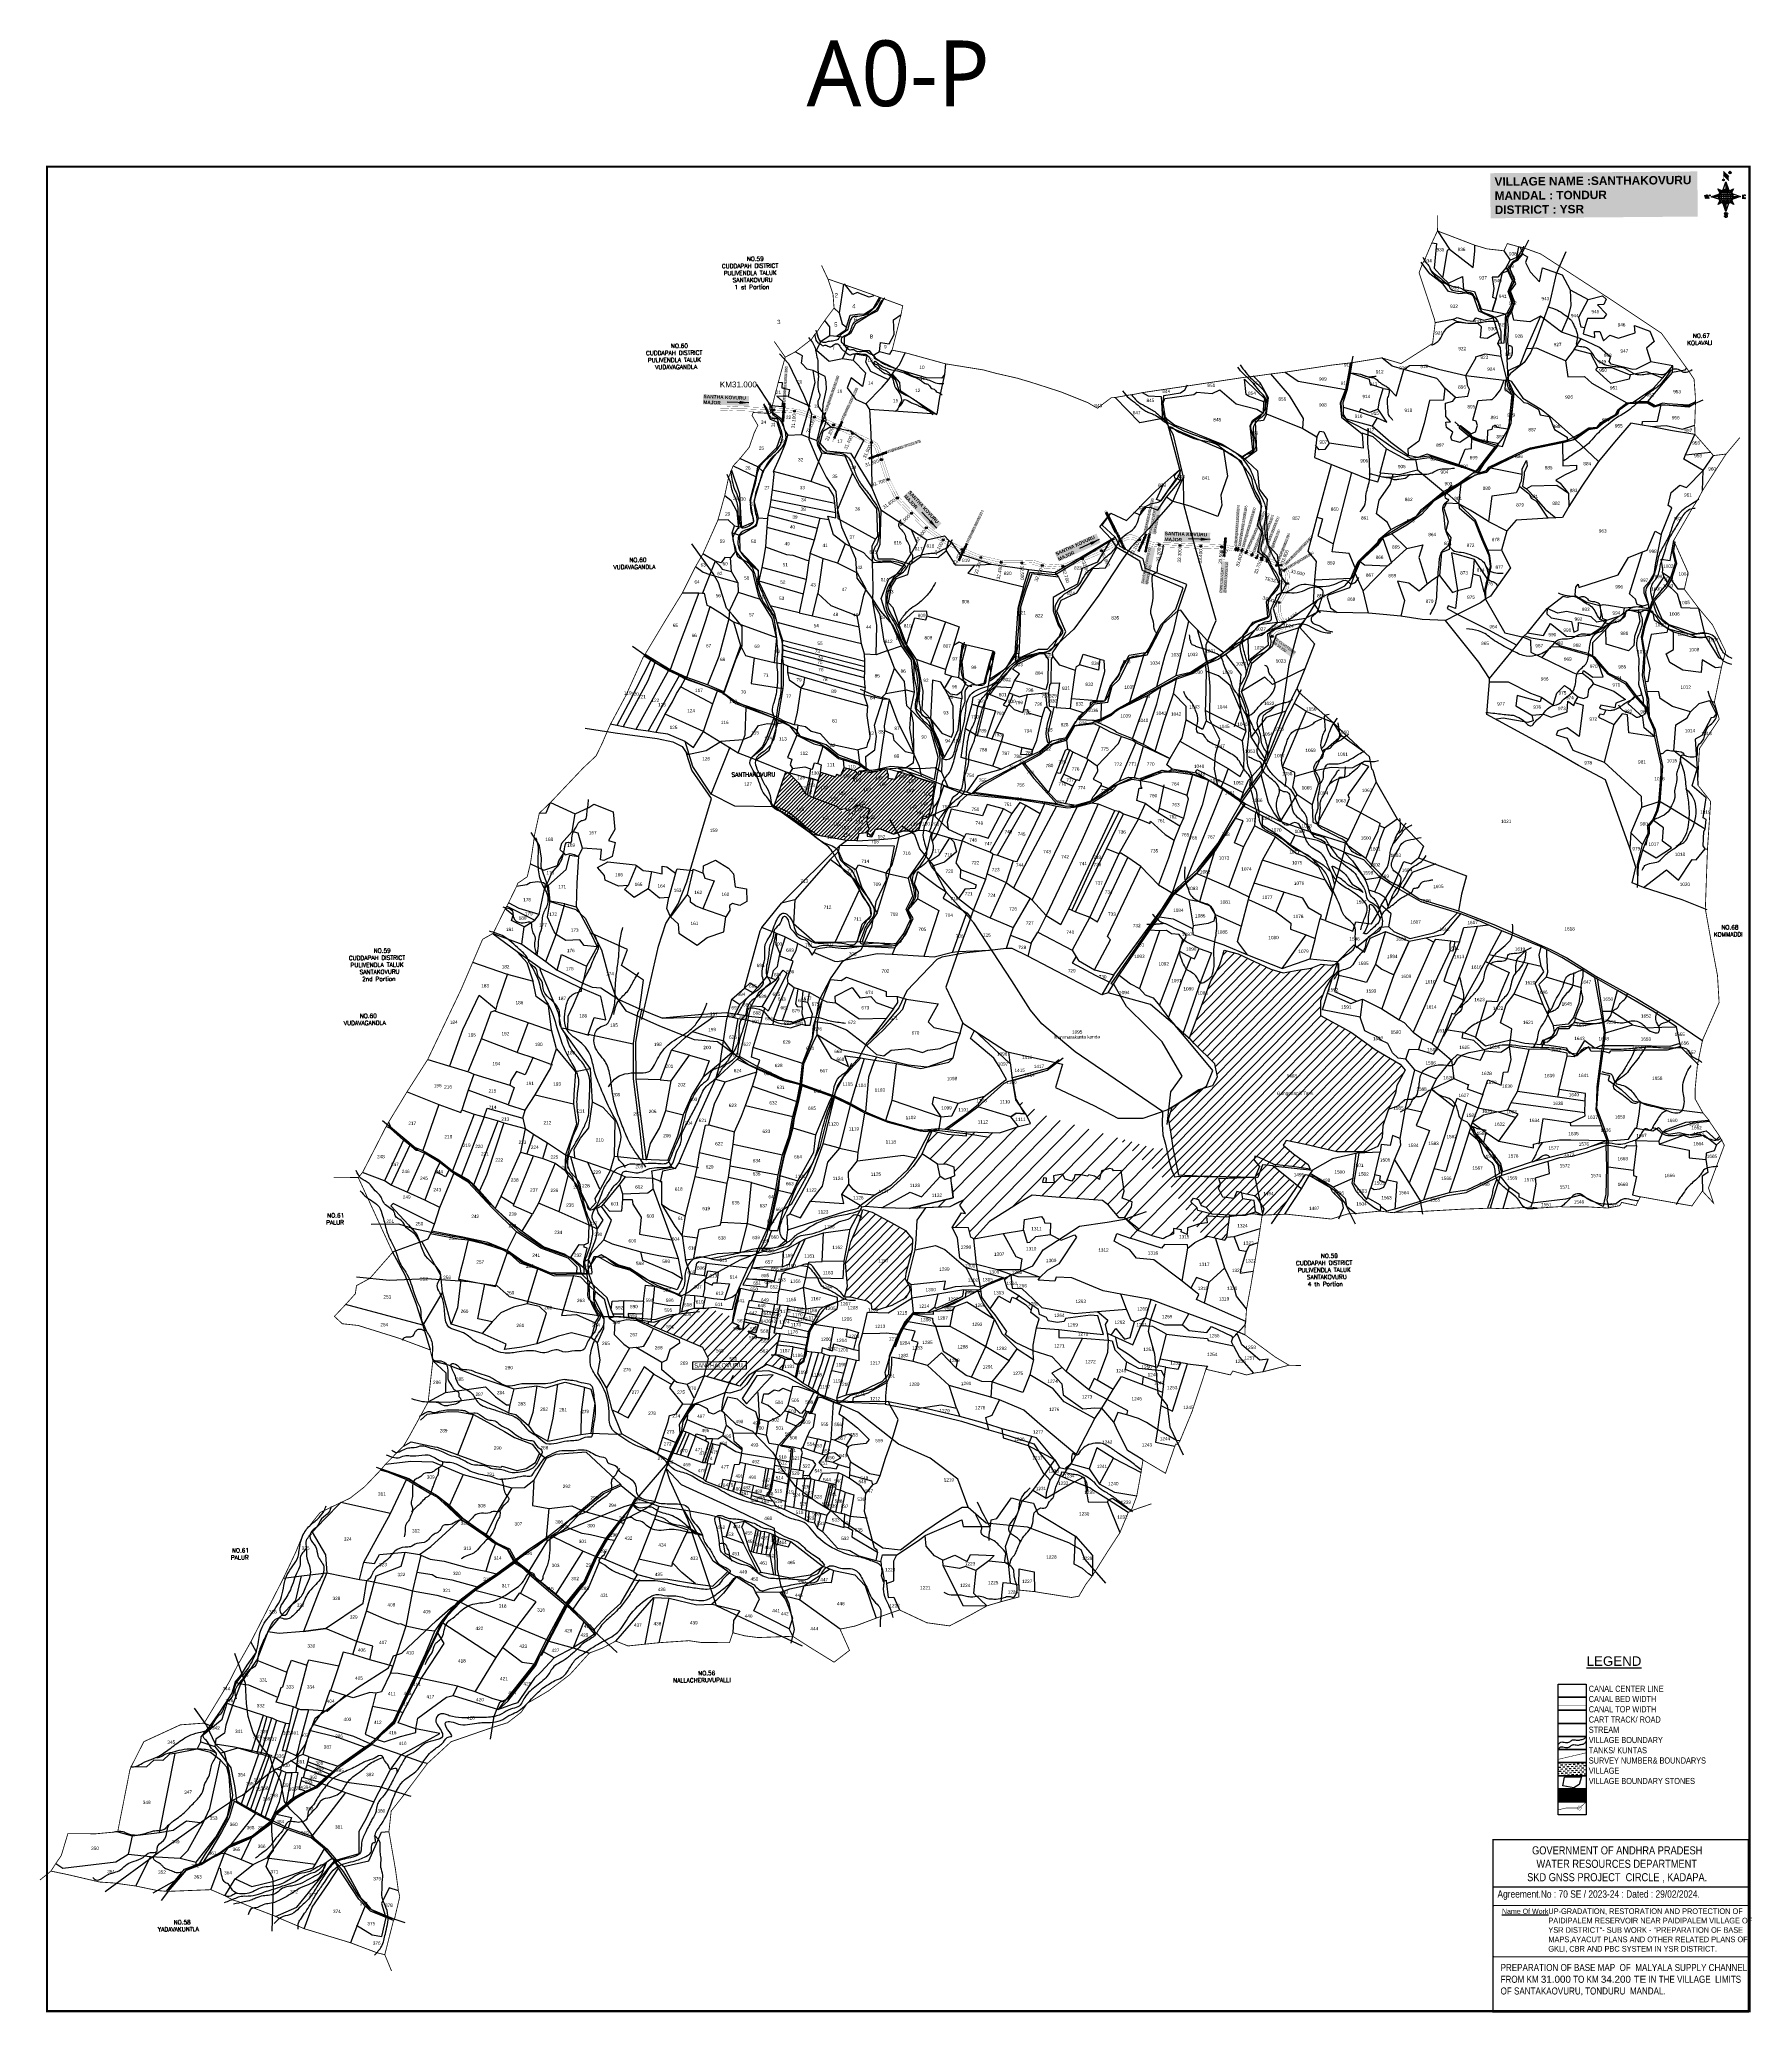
# Model space of a CAD drawing. Header units: inches. Extents: x 210717 to 251299, y 1601244 to 1613022.
# Drawn here: x 210717 to 218934, y 1602804 to 1612281 of the extents above; entities outside this region: 1.
import ezdxf
from ezdxf import colors
from ezdxf.entities.mleader import LeaderData, LeaderLine
from ezdxf.enums import TextEntityAlignment as Align
from ezdxf.math import Vec2, Vec3

# ---------------------------------------------------------------- set-up
doc = ezdxf.new("R2010")
doc.units = ezdxf.units.IN
doc.header["$LTSCALE"] = 15
doc.header["$MEASUREMENT"] = 0
doc.header["$PDMODE"] = 32
doc.header["$PDSIZE"] = 10
doc.linetypes.add('ACAD_ISO02W100', pattern=[15, 12, -3])
doc.linetypes.add('HIDDEN2', pattern=[0.1875, 0.125, -0.0625])
for name, color, linetype in [('BLOCK', 72, 'Continuous'), ('bord', 1, 'Continuous'), ('CADAS', 1, 'Continuous'), ('CANAL1', 7, 'Continuous'), ('CHAINAGE', 7, 'Continuous'), ('CHANAGE', 1, 'Continuous'), ('FRAME 025', 7, 'Continuous'), ('PAPER SIZE', 5, 'Continuous'), ('PLOT', 7, 'Continuous'), ('PLOT NO', 7, 'Continuous'), ('POINT', 2, 'Continuous'), ('RE REMARKS', 7, 'Continuous'), ('REMARK', 6, 'Continuous'), ('ROAD', 1, 'Continuous'), ('STREAM', 4, 'Continuous'), ('STRUCTURE', 5, 'Continuous'), ('TABLE', 7, 'Continuous'), ('tank', 4, 'Continuous'), ('TEXT', 1, 'Continuous'), ('text2', 7, 'Continuous'), ('TITLEBLOCK', 7, 'Continuous'), ('VILLAGE', 7, 'Continuous'), ('VILLAGE BOUNDARY', 5, 'Continuous'), ('VILLAGE BOUNDRY', 5, 'Continuous'), ('VILLAGE STONES', 240, 'Continuous')]:
    doc.layers.add(name, color=color, linetype=linetype)
doc.styles.add('A', font='arial.ttf')
doc.styles.add('ARIALN', font='ARIALN.TTF')
doc.styles.add('FONT2', font='Times New Roman')
doc.styles.add('section', font='romant.shx', dxfattribs={"height": 2})
doc.styles.get("Standard").update_dxf_attribs({"font": 'arial.ttf'})
doc.styles.add('TMS', font='trebuc.ttf')
doc.dimstyles.get("Standard").update_dxf_attribs({"dimtxt": 0.18, "dimasz": 0.18, "dimexe": 0.18, "dimexo": 0.0625, "dimgap": 0.09, "dimtad": 0, "dimtih": 1, "dimtoh": 1, "dimdec": 4, "dimzin": 0, "dimdsep": 46, "dimtxsty": 'Standard', "dimcen": 0.09, "dimadec": 0, "dimazin": 0, "dimtfac": 1, "dimtdec": 4, "dimtofl": 0, "dimtmove": 0, "dimatfit": 3, "dimfxl": 1, "dimtolj": 1, "dimtzin": 0, "dimarcsym": 0})
pattern_1 = [(270.375479083, (-2069700.0438, 9073869.3916), (1.91060089915, 0.0125210085), [])]
pattern_2 = [(0.375479083, (-2069700.0438, 9073869.3916), (-0.0125210085, 1.91060089915), [])]
pattern_3 = [(45.48603, (210598.728, 1605601.31), (-22.62267, 22.24208), [])]
pattern_4 = [(45.48603, (210598.728, 1605601.31), (-9.049068, 8.89683), [])]

# ---------------------------------------------------------------- blocks, each defined once
blk = doc.blocks.new('*X14')
at = {"color": 0, "linetype": 'Continuous'}
for p, q in [((6321.6, 240.5), (6322.3, 241.2)), ((6321.6, 240.3), (6322.3, 241)), ((6321.6, 240.1), (6322.3, 240.8)), ((6321.6, 239.9), (6322.4, 240.7)), ((6321.6, 239.8), (6322.4, 240.6)), ((6321.6, 239.6), (6322.5, 240.5)), ((6321.6, 239.4), (6322.5, 240.3)), ((6321.6, 239.2), (6322.6, 240.2)), ((6321.7, 239.1), (6322.6, 240.1)), ((6321.8, 240.8), (6322.4, 241.4)), ((6321.8, 239), (6322.7, 240)), ((6321.8, 239), (6322.8, 239.9)), ((6321.9, 238.9), (6322.9, 239.8)), ((6322, 238.8), (6323, 239.7)), ((6322.1, 241.3), (6322.4, 241.6)), ((6322.1, 238.7), (6323.1, 239.6)), ((6322.2, 238.6), (6323.1, 239.6)), ((6322.3, 238.5), (6323.2, 239.5)), ((6322.4, 238.5), (6323.3, 239.4)), ((6322.5, 238.4), (6323.4, 239.3)), ((6322.7, 238.4), (6323.6, 239.3)), ((6322.8, 238.3), (6323.7, 239.2)), ((6322.9, 238.3), (6323.8, 239.1)), ((6323.1, 238.2), (6323.9, 239.1)), ((6323.2, 238.2), (6324, 239)), ((6323.3, 238.2), (6324.2, 239)), ((6323.5, 238.1), (6324.3, 238.9)), ((6323.7, 238.1), (6324.4, 238.9)), ((6323.8, 238.1), (6324.6, 238.8)), ((6324.1, 238.2), (6324.7, 238.8)), ((6324.3, 238.3), (6324.9, 238.8)), ((6324.6, 238.3), (6325.1, 238.8)), ((6324.8, 238.4), (6325.2, 238.8)), ((6325.1, 238.5), (6325.4, 238.8)), ((6325.4, 238.6), (6325.6, 238.8))]:
    blk.add_line(p, q, dxfattribs=at)
blk = doc.blocks.new('*X13')
at = {"color": 0, "linetype": 'Continuous'}
for p, q in [((6324.4, 240.3), (6324.5, 240.4)), ((6324.6, 240.3), (6324.8, 240.5)), ((6324.7, 240.2), (6325, 240.5)), ((6324.8, 240.2), (6325.2, 240.6)), ((6325, 240.1), (6325.5, 240.6)), ((6325.1, 240.1), (6325.6, 240.6)), ((6325.2, 240), (6325.8, 240.6)), ((6325.3, 240), (6326, 240.6)), ((6325.4, 239.9), (6326.1, 240.6)), ((6325.5, 239.8), (6326.2, 240.5)), ((6325.6, 239.8), (6326.3, 240.5)), ((6325.7, 239.7), (6326.5, 240.4)), ((6325.9, 239.6), (6326.6, 240.3)), ((6326, 239.5), (6326.7, 240.3)), ((6326, 239.4), (6326.8, 240.2)), ((6326.1, 239.3), (6327, 240.2)), ((6326.2, 239.3), (6327.1, 240.1)), ((6326.3, 239.2), (6327.1, 240)), ((6326.4, 239.1), (6327.2, 239.9)), ((6326.5, 239), (6327.3, 239.8)), ((6326.5, 238.9), (6327.4, 239.7)), ((6326.6, 238.8), (6327.5, 239.6)), ((6326.7, 238.7), (6327.5, 239.5)), ((6326.8, 238.6), (6327.6, 239.4)), ((6326.8, 238.5), (6327.7, 239.3)), ((6326.8, 236.5), (6327.4, 237)), ((6326.9, 238.3), (6327.8, 239.2)), ((6326.9, 238.2), (6327.9, 239.1)), ((6326.9, 236.8), (6327.6, 237.4)), ((6327, 238.1), (6327.8, 239)), ((6327, 237.9), (6327.8, 238.8)), ((6327, 237.8), (6327.8, 238.6)), ((6327, 237.6), (6327.8, 238.4)), ((6327, 237.4), (6327.8, 238.2)), ((6327, 237.3), (6327.8, 238)), ((6327, 237.1), (6327.8, 237.9))]:
    blk.add_line(p, q, dxfattribs=at)
blk = doc.blocks.new('sy')
at = {"layer": 'bord', "extrusion": (0.000169932, 0.004808, 0.999988)}
h = blk.add_hatch(dxfattribs=at)
h.set_pattern_fill('LINE', color=8, scale=15.285135, angle=-89.62452, style=0)
h.set_pattern_definition(pattern_1)
h.paths.add_polyline_path([(-22.9, -0.2, -0.090992), (-21.5, 8), (-45.9, -0.3)])
h = blk.add_hatch(dxfattribs=at)
h.set_pattern_fill('LINE', color=8, scale=15.285135, angle=0.37548, style=0)
h.set_pattern_definition(pattern_2)
h.paths.add_polyline_path([(-0.2, 22.9, -0.090992), (8, 21.5), (-0.3, 45.9)])
h = blk.add_hatch(dxfattribs=at)
h.set_pattern_fill('LINE', color=8, scale=15.285135, angle=-89.62452, style=0)
h.set_pattern_definition(pattern_1)
h.paths.add_polyline_path([(45.9, 0.3), (22.9, 0.2, -0.090992), (21.5, -8)])
h = blk.add_hatch(dxfattribs=at)
h.set_pattern_fill('LINE', color=8, scale=15.285135, angle=0.37548, style=0)
h.set_pattern_definition(pattern_2)
h.paths.add_polyline_path([(0.2, -22.9, -0.090992), (-8, -21.5), (0.3, -45.9)])
for p, q in [((-7.3, 78.3, -0.4), (8.9, 62.3, -0.3)), ((-7.3, 66.2, -0.3), (9, 50.2, -0.2)), ((-66.6, 5, 0), (-62.8, -6.2, 0)), ((-63.4, 5.1, 0), (-59.5, -6.2, 0)), ((-60.2, 5.1, 0), (-56.3, -6.2, 0)), ((-60.2, 5.1, 0), (-56.9, 5.1, 0)), ((-56.9, 5.1, 0), (-53.1, -6.1, 0)), ((-45.9, -0.3, 0), (-21.5, 8, 0)), ((-24.5, 24.2, -0.1), (-13.3, 18.7, -0.1)), ((-24.5, 24.2, -0.1), (-16.3, 16.1, -0.1)), ((-18.8, 13.1, -0.1), (-24.5, 24.2, -0.1)), ((-8.3, 21.4, -0.1), (-0.3, 45.9, -0.2)), ((-0.3, 45.9, -0.2), (8, 21.5, -0.1)), ((-0.3, 45.9, -0.2), (-0.2, 22.9, -0.1)), ((13.1, 18.8, -0.1), (24.2, 24.5, -0.1)), ((24.2, 24.5, -0.1), (16.1, 16.3, -0.1)), ((24.2, 24.5, -0.1), (18.7, 13.3, -0.1)), ((21.4, 8.3, 0), (45.9, 0.3, 0)), ((45.9, 0.3, 0), (21.5, -8, 0)), ((22.9, 0.2, 0), (45.9, 0.3, 0)), ((51.5, 5.7, 0), (51.6, -6.7, 0)), ((55.1, -6.7, 0), (55, 5.7, 0)), ((-45.9, -0.3, 0), (-22.9, -0.2, 0)), ((-21.4, -8.3, 0), (-45.9, -0.3, 0)), ((-24.2, -24.5, 0.1), (-18.7, -13.3, 0.1)), ((-24.2, -24.5, 0.1), (-16.1, -16.3, 0.1)), ((-13.1, -18.8, 0.1), (-24.2, -24.5, 0.1)), ((0.3, -45.9, 0.2), (-8, -21.5, 0.1)), ((0.2, -22.9, 0.1), (0.3, -45.9, 0.2)), ((8.3, -21.4, 0.1), (0.3, -45.9, 0.2)), ((24.5, -24.2, 0.1), (13.3, -18.7, 0.1)), ((24.5, -24.2, 0.1), (16.3, -16.1, 0.1)), ((18.8, -13.1, 0.1), (24.5, -24.2, 0.1))]:
    blk.add_line(p, q, dxfattribs=at)
at = {"layer": 'bord', "color": 8, "linetype": 'ByBlock', "extrusion": (0.000169932, 0.004808, 0.999988)}
for p, q in [((22.9, 0.2, 0), (-22.9, -0.2, 0)), ((22.2, 5.9, 0), (-22.2, 5.6, 0)), ((19.8, 11.6, -0.1), (-19.9, 11.3, -0.1)), ((15.1, 17.3, -0.1), (-15.3, 17.1, -0.1)), ((-0.2, 22.9, -0.1), (0.2, -22.9, 0.1)), ((22.2, -5.6, 0), (-22.2, -5.9, 0)), ((19.9, -11.3, 0.1), (-19.8, -11.6, 0.1)), ((15.3, -17.1, 0.1), (-15.1, -17.3, 0.1))]:
    blk.add_line(p, q, dxfattribs=at)
at = {"layer": 'bord', "extrusion": (0.000169932, 0.004808, 0.999988)}
for points, const_width in [([(-7.2, 54.1), (-7.3, 78.3)], 0.291), ([(9, 50.2), (8.8, 74.4)], 0.291), ([(-67.7, 5), (-63.4, 5.1)], 0.116), ([(-59.5, -6.2), (-58.5, 0.3)], 0.116), ([(-53.1, -6.1), (-51.6, 3.5)], 0.116), ([(49.7, 5.7), (58.6, 5.7)], 0.128), ([(55.1, 0.4), (56.8, 0.4)], 0.128), ([(-59.5, -6.2), (-64.4, -6.2)], 0.116), ([(-56.3, -6.2), (-51.5, -6.1)], 0.116), ([(58.7, -6.7), (49.8, -6.8)], 0.128)]:
    blk.add_lwpolyline(points, dxfattribs=dict(at, const_width=const_width))
for points, const_width in [([(11.3, 75.7, 1), (14.4, 73.1, 1)], 4.03), ([(-50.6, 4.1, 1), (-49.3, 3, 1)], 1.61), ([(-8.6, 52.2, 1), (-6.6, 50.5, 1)], 2.69), ([(57.9, 4.5, 1), (59.3, 3.4, 1)], 1.77), ([(-1.6, -61.3, 1), (-3.1, -60.1, 1)], 2), ([(4.4, -53.7, 1), (2.9, -52.5, 1)], 2), ([(58, -4.4, 1), (59.3, -5.5, 1)], 1.77)]:
    blk.add_lwpolyline(points, format="xyb", close=True, dxfattribs=dict(at, const_width=const_width))
for points in [[(-3.7, -62.2), (-2.4, -63.4), (-0.4, -63.9), (2.3, -63.8), (4.2, -63.1), (5.5, -61.6), (5.4, -60.2), (4.6, -58.9), (4, -58.4), (2.3, -57.6), (-1.3, -56.6), (-2.8, -55.9), (-3.4, -55.4), (-4.2, -54), (-4.2, -52.1), (-3, -50.7), (-1.2, -50), (1.8, -49.8), (3.8, -50.5), (4.8, -51.6)], [(-1.3, -56.6), (-2.1, -55.5), (-2.4, -54.3), (-2.5, -52.5), (-2.2, -51.6), (-1.4, -50.5), (-0.2, -49.9)], [(2.3, -63.8), (3.3, -62.7), (3.6, -61.4), (3.4, -60.2), (2.6, -58.6), (1.1, -57.3)]]:
    blk.add_lwpolyline(points, dxfattribs=at)
for centre, radius in [((12.8, 74.4), 4.03), ((-49.9, 3.5), 1.61), ((0, 0), 22.9), ((-7.6, 51.3), 2.69), ((58.6, 3.9), 1.77), ((-2.3, -60.7), 2), ((3.7, -53.1), 2), ((58.6, -4.9), 1.77)]:
    blk.add_circle(centre, radius, dxfattribs=at)
at = {"layer": 'bord', "color": 8, "linetype": 'ByBlock', "extrusion": (0.000169932, 0.004808, 0.999988)}
for centre, radius, start, end in [((3.1, 0), 23.1, 98.00373, 262.74743), ((11.2, 0.1), 25.5, 116.36481, 244.38634), ((33.1, 0.2), 40.3, 145.66753, 215.08363), ((-11.2, -0.1), 25.5, 296.36481, 64.38634), ((-33.1, -0.2), 40.3, 325.66753, 35.08363), ((-3.1, 0), 23.1, 278.00373, 82.74743)]:
    blk.add_arc(centre, radius, start, end, dxfattribs=at)
at = {"layer": 'bord', "extrusion": (0.000169932, 0.004808, 0.999988)}
for points in [[(-7.3, 78.3), (8.9, 62.3), (-7.3, 66.2), (9, 50.2)], [(-66.6, 5), (-63.4, 5.1), (-62.8, -6.2), (-59.5, -6.2)], [(-60.2, 5.1), (-56.9, 5.1), (-56.3, -6.2), (-53.1, -6.1)], [(55, 5.7), (55.1, -6.7), (51.5, 5.7), (51.6, -6.7)]]:
    blk.add_solid(points, dxfattribs=at)
at = {"layer": 'bord', "extrusion": (0.000169932, 0.004808, 0.999988), "xscale": 1.444935456737715, "yscale": 1.444935456737715, "zscale": 1.444935456737715, "rotation": 141.1624086003328}
for name, p in [('*X13', (7334.5, -5516.8)), ('*X14', (7337.2, -5520.6))]:
    blk.add_blockref(name, p, dxfattribs=at)
blk = doc.blocks.new('CIRCLE-BOX')
for p, q in [((-0.5, 0), (0.5, 0)), ((0, 0.5), (0, -0.5))]:
    blk.add_line(p, q)
blk.add_circle((0, 0), 0.2)
blk = doc.blocks.new('DROP')
h = blk.add_hatch()
h.set_pattern_fill('ANSI31', color=1, scale=10, angle=45)
h.set_pattern_definition([(90, (-324.4107, -25.7687), (-1.25, 0), [])])
h.paths.add_polyline_path([(-10, -4), (-14, 4), (14, 4), (10, -4)])
at = {"layer": 'STRUCTURE', "color": 5, "const_width": 0.49}
blk.add_lwpolyline([(-10, -4), (-14, 4), (14, 4), (10, -4), (-10, -4)], dxfattribs=at)
at = {"layer": 'STRUCTURE', "color": 5}
blk.add_circle((0, 0), 1.33, dxfattribs=at)
blk = doc.blocks.new('ao')
at = {"layer": 'CHAINAGE', "color": 2, "linetype": 'Continuous', "lineweight": -2}
for points in [[(-594, 420), (-594, 210), (-297, 210), (-297, 420), (-594, 420)], [(-297, 420), (-297, 210), (0, 210), (0, 420), (-297, 420)], [(0, 420), (0, 210), (297, 210), (297, 420), (0, 420)], [(297, 420), (297, 210), (594, 210), (594, 420), (297, 420)], [(-594, 210), (-594, 0), (-297, 0), (-297, 210), (-594, 210)], [(-297, 210), (-297, 0), (0, 0), (0, 210), (-297, 210)], [(0, 210), (0, 0), (297, 0), (297, 210), (0, 210)], [(297, 210), (297, 0), (594, 0), (594, 210), (297, 210)], [(-594, 0), (-594, -210), (-297, -210), (-297, 0), (-594, 0)], [(-297, 0), (-297, -210), (0, -210), (0, 0), (-297, 0)], [(0, 0), (0, -210), (297, -210), (297, 0), (0, 0)], [(297, 0), (297, -210), (594, -210), (594, 0), (297, 0)], [(-594, -210), (-594, -420), (-297, -420), (-297, -210), (-594, -210)], [(-297, -210), (-297, -420), (0, -420), (0, -210), (-297, -210)], [(0, -210), (0, -420), (297, -420), (297, -210), (0, -210)], [(297, -210), (297, -420), (594, -420), (594, -210), (297, -210)]]:
    blk.add_lwpolyline(points, dxfattribs=at)
at = {"layer": 'text2', "color": 1}
blk.add_lwpolyline([(-594, 420), (0, 420), (0, -420), (-594, -420)], close=True, dxfattribs=at)
at = {"layer": 'text2', "color": 3}
blk.add_lwpolyline([(-594, 420), (594.0625, 420), (594.0625, -420), (-594, -420)], close=True, dxfattribs=at)
blk = doc.blocks.new('SLB')
at = {"layer": 'STRUCTURE'}
h = blk.add_hatch(dxfattribs=at)
h.set_pattern_fill('DOTS', color=6, scale=20, angle=320.3722, style=0)
h.set_pattern_definition([(320.372247934, (-159.4327, -72.9564), (1.2786241598, 0.5641323054), [0, -1.25])])
h.paths.add_polyline_path([(769700, 1706871), (769700, 1706861), (769729, 1706861), (769732, 1706863), (769792, 1706863), (769795, 1706861), (769825, 1706861), (769825, 1706871), (769795, 1706871), (769792, 1706869), (769732, 1706869), (769729, 1706871)])
at = {"layer": 'STRUCTURE', "color": 6, "linetype": 'ACAD_ISO02W100', "ltscale": 0.5, "const_width": 0.5}
for points in [[(769700, 1706871), (769729, 1706871)], [(769700, 1706861), (769729, 1706861)], [(769795, 1706871), (769825, 1706871)], [(769795, 1706861), (769825, 1706861)]]:
    blk.add_lwpolyline(points, dxfattribs=at)
at = {"layer": 'STRUCTURE', "color": 6, "const_width": 0.628}
for points in [[(769726, 1706877), (769726, 1706873), (769732, 1706869), (769792, 1706869), (769798, 1706873), (769798, 1706877)], [(769726, 1706855), (769726, 1706859), (769732, 1706863), (769792, 1706863), (769798, 1706859), (769798, 1706855)]]:
    blk.add_lwpolyline(points, dxfattribs=at)
at = {"layer": 'STRUCTURE', "color": 6}
blk.add_lwpolyline([(769732, 1706863), (769792, 1706863)], dxfattribs=at)
blk.add_lwpolyline([(769732, 1706863), (769792, 1706863)], dxfattribs=at)
at = {"layer": 'STRUCTURE', "color": 0}
blk.add_circle((769762, 1706866), 1.24, dxfattribs=at)
for points in [[(769704, 1706866), (769727, 1706866)], [(769819, 1706866), (769796, 1706866)]]:
    blk.add_leader(points, dimstyle='Standard', override={"dimasz": 10, "dimgap": 0.09, "dimtad": 0}, dxfattribs=at)
blk = doc.blocks.new('UT')
at = {"layer": 'STRUCTURE'}
h = blk.add_hatch(dxfattribs=at)
h.set_pattern_fill('DASH', color=150, scale=8, angle=-39.6278, style=0)
h.set_pattern_definition([(320.372247933, (-4370.464, -6260.8811), (1.40800153113, 0.132407282), [1, -1])])
h.paths.add_polyline_path([(765163, 1700682), (765166, 1700681), (765167, 1700680), (765169, 1700680), (765172, 1700680), (765176, 1700679), (765180, 1700679), (765183, 1700680), (765188, 1700681), (765189, 1700681), (765193, 1700682), (765196, 1700680), (765196, 1700672), (765193, 1700670), (765191, 1700671), (765188, 1700671), (765185, 1700672), (765184, 1700672), (765181, 1700672), (765180, 1700673), (765178, 1700673), (765177, 1700673), (765175, 1700673), (765173, 1700672), (765170, 1700672), (765168, 1700672), (765166, 1700671), (765165, 1700671), (765163, 1700670)])
h.paths.add_polyline_path([(765259, 1700682), (765256, 1700680), (765256, 1700672), (765259, 1700670), (765262, 1700671), (765264, 1700672), (765266, 1700672), (765269, 1700673), (765273, 1700673), (765276, 1700673), (765279, 1700673), (765281, 1700673), (765284, 1700672), (765286, 1700672), (765288, 1700671), (765289, 1700671), (765289, 1700683), (765288, 1700682), (765286, 1700681), (765283, 1700681), (765281, 1700680), (765277, 1700680), (765273, 1700680), (765269, 1700680), (765265, 1700681), (765261, 1700682)])
at = {"layer": 'STRUCTURE', "color": 150, "const_width": 0.628}
for points in [[(765190, 1700688), (765190, 1700684), (765196, 1700680), (765256, 1700680), (765262, 1700684), (765262, 1700688)], [(765190, 1700664), (765190, 1700668), (765196, 1700672), (765256, 1700672), (765262, 1700668), (765262, 1700664)]]:
    blk.add_lwpolyline(points, dxfattribs=at)
at = {"layer": 'STRUCTURE', "color": 150}
for points in [[(765196, 1700680), (765256, 1700680)], [(765196, 1700672), (765256, 1700672)], [(765196, 1700672), (765256, 1700672)]]:
    blk.add_lwpolyline(points, dxfattribs=at)
at = {"layer": 'STRUCTURE', "color": 0}
blk.add_circle((765226, 1700676), 1.89, dxfattribs=at)
at = {"layer": 'STRUCTURE', "color": 150}
for points in [[(765163, 1700682), (765164, 1700681), (765168, 1700680), (765171, 1700680), (765176, 1700679), (765185, 1700680), (765193, 1700682)], [(765163, 1700670), (765164, 1700671), (765168, 1700672), (765171, 1700672), (765176, 1700673), (765185, 1700672), (765193, 1700670)], [(765289, 1700683), (765288, 1700682), (765284, 1700681), (765281, 1700680), (765276, 1700680), (765267, 1700680), (765259, 1700682)], [(765289, 1700671), (765288, 1700671), (765284, 1700672), (765281, 1700673), (765276, 1700673), (765267, 1700672), (765259, 1700670)]]:
    blk.add_spline(points, degree=3, dxfattribs=at)
at = {"layer": 'STRUCTURE', "color": 0}
blk.add_text('STREAM', height=5, dxfattribs=at).set_placement((765148, 1700676), align=Align.MIDDLE_CENTER)
for points in [[(765191, 1700676), (765164, 1700676)], [(765289, 1700677), (765265, 1700676)]]:
    blk.add_leader(points, dimstyle='Standard', override={"dimasz": 10, "dimgap": 0.09, "dimtad": 0}, dxfattribs=at)
blk = doc.blocks.new('OT')
at = {"layer": 'STRUCTURE', "color": 190}
for points, const_width in [([(769751, 1706596), (769729, 1706596)], 0.5), ([(769751, 1706579), (769729, 1706579)], 0.5), ([(769775, 1706602), (769775, 1706598), (769769, 1706594), (769762, 1706594), (769754, 1706594), (769748, 1706598), (769748, 1706602)], 0.5), ([(769748, 1706573), (769748, 1706577), (769754, 1706581), (769762, 1706581), (769762, 1706581), (769762, 1706581), (769769, 1706581), (769775, 1706577), (769775, 1706573)], 0.5), ([(769762, 1706594), (769762, 1706581)], 2.5)]:
    blk.add_lwpolyline(points, dxfattribs=dict(at, const_width=const_width))
at = {"layer": 'STRUCTURE', "color": 0}
blk.add_circle((769762, 1706587), 1.87, dxfattribs=at)
blk.add_leader([(769733, 1706587), (769754, 1706587)], dimstyle='Standard', override={"dimasz": 10, "dimgap": 0.09, "dimtad": 0}, dxfattribs=at)

msp = doc.modelspace()

# ---------------------------------------------------------------- hatches: boundary and pattern name
at = {"layer": 'PLOT'}
h = msp.add_hatch(dxfattribs=at)
h.set_pattern_fill('ANSI31', color=256, scale=101.520988, angle=0.48603)
h.set_pattern_definition(pattern_4)
h.paths.add_polyline_path([(214432.8, 1608638.9), (214416.7, 1608648.1), (214393.5, 1608659), (214363.3, 1608708.1), (214317.1, 1608755.2), (214301.4, 1608762.8), (214243.2, 1608594.1), (214457.4, 1608456.6), (214593.4, 1608433.8), (214642, 1608431.8), (214651.7, 1608464.5), (214693.3, 1608471.2), (214701.2, 1608487), (214687.8, 1608523.3), (214694.4, 1608550.4), (214693.1, 1608555.7), (214706.6, 1608582.5), (214699, 1608586.4), (214643, 1608602.2), (214614.6, 1608583.4), (214571.9, 1608569.8), (214549.1, 1608594.6), (214527.2, 1608604.7), (214508.1, 1608610.7)])
h = msp.add_hatch(dxfattribs=at)
h.set_pattern_fill('ANSI31', color=256, scale=101.520988, angle=0.48603)
h.set_pattern_definition(pattern_4)
h.paths.add_polyline_path([(214693.1, 1608555.7), (214694.4, 1608550.4), (214688.8, 1608527.7), (214693, 1608509.1), (214707.2, 1608470.7), (214692.4, 1608469.6), (214714, 1608450), (214730.5, 1608486.6), (214754.1, 1608489), (214819.2, 1608463.8), (214866.1, 1608479.7), (214920.9, 1608475.8), (214938.6, 1608483.5), (214945.4, 1608510.9), (214961.3, 1608550.7), (214985.9, 1608545), (215003.8, 1608625.4), (215013.7, 1608709.4), (214972.5, 1608722), (214929.9, 1608735.5), (214925.7, 1608738.1), (214843.1, 1608765), (214826.1, 1608727.5), (214790.6, 1608732.8), (214792.5, 1608750), (214779, 1608776.5), (214745.6, 1608768.2), (214710.4, 1608760.2), (214695.1, 1608762.4), (214662.2, 1608766.4), (214660.4, 1608750.5), (214647.1, 1608752.7), (214631.4, 1608770.1), (214582.2, 1608784.3), (214574.4, 1608738.1), (214547, 1608752.5), (214540.5, 1608739.2), (214470, 1608761.2), (214456.2, 1608720.6), (214432.8, 1608638.9), (214508.1, 1608610.7), (214545.1, 1608599), (214562.2, 1608580.3), (214584.4, 1608586.3), (214611.3, 1608582.4), (214614.6, 1608583.4), (214647.3, 1608605), (214670.1, 1608594.6), (214707.4, 1608584)])
h = msp.add_hatch(dxfattribs=at)
h.set_pattern_fill('ANSI31', color=256, scale=507.60494, angle=0.48603)
h.set_pattern_definition([(45.486, (210598.73, 1605601.31), (-45.24534, 44.48416), [])])
h.paths.add_polyline_path([(215895.5, 1607005.5), (215561, 1607105.3), (215405.2, 1607193.6), (215427.5, 1607156.5), (215455.2, 1607117.3), (215476.7, 1607074.2), (215418.5, 1607058.9), (215327, 1607029.2), (215168.4, 1607034.2), (215169.1, 1607013.8), (215075.9, 1607022.6), (215004, 1607039), (214955.9, 1606927.7), (215029.7, 1606879), (215069.9, 1606879.4), (215108.9, 1606865.9), (215111.3, 1606823.1), (215093.5, 1606815), (215100, 1606758.8), (215101.3, 1606749.8), (215104.9, 1606716.3), (214894.4, 1606666.3), (214990.6, 1606669.6), (215033.1, 1606672.4), (215088.5, 1606672.9), (215122, 1606690.6), (215155.9, 1606707.1), (215137.2, 1606680.8), (215164.4, 1606641.1), (215145.4, 1606644.1), (215100.5, 1606574.9), (215178.2, 1606572.3), (215189.7, 1606527.7), (215204.9, 1606520), (215279.5, 1606602.6), (215426.8, 1606696), (215483.9, 1606730), (215598.8, 1606720.1), (215692.1, 1606713), (215822, 1606703.2), (215850.6, 1606681.3), (215902.9, 1606621), (215928.4, 1606620.2), (215960.8, 1606671.2), (215964.6, 1606698), (215917.2, 1606715.5), (215926.8, 1606748.7), (215912.1, 1606848.5), (215874.8, 1606847.2), (215869.7, 1606854.6), (215855.8, 1606858.4), (215817.6, 1606845.7), (215807.9, 1606807.3), (215807, 1606805), (215784.5, 1606820.8), (215755.8, 1606827.9), (215750.9, 1606820.9), (215718.2, 1606827), (215689.4, 1606826.6), (215685.6, 1606812.8), (215674.8, 1606797.1), (215642.5, 1606806.4), (215630.4, 1606831.2), (215587.6, 1606822), (215589.3, 1606789.4), (215552.3, 1606790), (215534, 1606792.2), (215539.6, 1606813.5), (215553.5, 1606810.5), (215552.3, 1606790), (215589.3, 1606789.4), (215587.6, 1606822), (215630.4, 1606831.2), (215642.5, 1606806.4), (215674.8, 1606797.1), (215685.6, 1606812.8), (215689.4, 1606826.6), (215718.2, 1606827), (215750.9, 1606820.9), (215755.8, 1606827.9), (215784.5, 1606820.8), (215807, 1606805), (215807.9, 1606807.3), (215817.6, 1606845.7), (215855.8, 1606858.4), (215869.7, 1606854.6), (215874.8, 1606847.2), (215912.1, 1606848.5), (215926.8, 1606748.7), (215917.2, 1606715.5), (215964.6, 1606698), (215960.8, 1606671.2), (215928.4, 1606620.2), (215995.5, 1606568.1), (215989.8, 1606561.7), (216065, 1606532.1), (216113.1, 1606519.5), (216129, 1606529.8), (216163.7, 1606543.1), (216163.5, 1606569.3), (216201.3, 1606562.3), (216199.9, 1606553.6), (216229.1, 1606540.8), (216230.3, 1606572.7), (216269.7, 1606585.9), (216139, 1606787.6)])
h = msp.add_hatch(dxfattribs=at)
h.set_pattern_fill('ANSI31', color=11, scale=253.80247, angle=0.48603)
h.set_pattern_definition(pattern_3)
h.paths.add_polyline_path([(214272, 1606057.9), (214249, 1606066.6), (214244.9, 1606067.1), (214245.1, 1606068.1), (214222.1, 1606076.8), (214220.7, 1606051.7), (214219.5, 1606038.3), (214159.1, 1606047.4), (214159.5, 1606056.3), (214123.6, 1606069.8), (214121.2, 1606076.9), (214157.8, 1606067.8), (214167.5, 1606097.4), (214109.5, 1606119.3), (214100.7, 1606121.2), (214094.4, 1606086.5), (214071.5, 1606086.8), (214076.3, 1606103.7), (214044.5, 1606117.4), (214048.5, 1606142.3), (213927.7, 1606187.9), (213903.7, 1606185.2), (213861.1, 1606186.9), (213793.3, 1606166.9), (213786.6, 1606159.7), (213667.9, 1606119.1), (213582, 1606134.8), (213673.9, 1606095.9), (213903.2, 1605998.1), (213930.3, 1605942.8), (213909, 1605862), (214030.5, 1605827.8), (214080.3, 1605812.5), (214124.4, 1605864.5), (214209.4, 1605916), (214284.2, 1605888.6), (214297.7, 1605941.9), (214251.1, 1605964.1), (214260, 1606008.7)])
at = {"layer": 'STREAM'}
h = msp.add_hatch(dxfattribs=at)
h.set_pattern_fill('ANSI31', color=256, scale=253.80247, angle=0.48603)
h.set_pattern_definition(pattern_3)
h.paths.add_polyline_path([(216502.6, 1607560), (216510.1, 1607872.2), (216474, 1607889.5), (216407.2, 1607907.1), (216399.6, 1607883), (216386.4, 1607837), (216367.9, 1607800.6), (216341.7, 1607758.9), (216239, 1607483.2), (216242.8, 1607479.9), (216262.4, 1607458.3), (216361.8, 1607361), (216374.7, 1607298.4), (216351.7, 1607256.1), (216300, 1607240.9), (216205.9, 1607184.3), (216236.2, 1607162.2), (216281.7, 1607041.7), (216418, 1607015.6), (216560.7, 1607165.4)])
h.paths.add_polyline_path([(216266.6, 1607684.5), (216340.1, 1607685.1), (216339.8, 1607716.2), (216266.4, 1607715.6)], flags=25)
h = msp.add_hatch(dxfattribs=at)
h.set_pattern_fill('ANSI31', color=256, scale=253.80247, angle=0.48603)
h.set_pattern_definition(pattern_3)
edge = h.paths.add_edge_path()
edge.add_line((217275.1, 1607330.7), (217250.9, 1607358.3))
edge.add_line((217250.9, 1607358.3), (217131.2, 1607428.5))
edge.add_line((217131.2, 1607428.5), (217017.8, 1607510.4))
edge.add_line((217017.8, 1607510.4), (216960.9, 1607542.5))
edge.add_line((216960.9, 1607542.5), (216869.8, 1607592.2))
edge.add_line((216869.8, 1607592.2), (216868.6, 1607663.4))
edge.add_line((216868.6, 1607663.4), (216892.6, 1607723.5))
edge.add_line((216892.6, 1607723.5), (216915.5, 1607762.5))
edge.add_line((216915.5, 1607762.5), (216927.6, 1607776.7))
edge.add_line((216927.6, 1607776.7), (216931.7, 1607789.5))
edge.add_line((216931.7, 1607789.5), (216948.3, 1607840.8))
edge.add_line((216948.3, 1607840.8), (216916.9, 1607834.4))
edge.add_line((216916.9, 1607834.4), (216872.8, 1607838.5))
edge.add_line((216872.8, 1607838.5), (216823.7, 1607820.6))
edge.add_line((216823.7, 1607820.6), (216761, 1607810.4))
edge.add_line((216761, 1607810.4), (216690.5, 1607796.8))
edge.add_line((216690.5, 1607796.8), (216630.8, 1607814.5))
edge.add_line((216630.8, 1607814.5), (216510.1, 1607872.2))
edge.add_line((216510.1, 1607872.2), (216502.6, 1607560))
edge.add_line((216502.6, 1607560), (216560.7, 1607165.4))
edge.add_line((216560.7, 1607165.4), (216418, 1607015.6))
edge.add_line((216418, 1607015.6), (216582.3, 1606984.1))
edge.add_line((216582.3, 1606984.1), (216722.6, 1606868.2))
edge.add_line((216722.6, 1606868.2), (216732.3, 1606867.2))
edge.add_line((216732.3, 1606867.2), (216819.2, 1606853.7))
edge.add_line((216819.2, 1606853.7), (216809.2, 1606877.6))
edge.add_line((216809.2, 1606877.6), (216738.9, 1606928.7))
edge.add_line((216738.9, 1606928.7), (216689.9, 1606969.1))
edge.add_line((216689.9, 1606969.1), (216697.7, 1606980.4))
edge.add_line((216697.7, 1606980.4), (216704.7, 1606991.4))
edge.add_line((216704.7, 1606991.4), (216797.5, 1606972.8))
edge.add_line((216797.5, 1606972.8), (216946.8, 1606937.2))
edge.add_line((216946.8, 1606937.2), (217086, 1606937.7))
edge.add_line((217086, 1606937.7), (217144.1, 1606964.1))
edge.add_line((217144.1, 1606964.1), (217164.6, 1607007.2))
edge.add_line((217164.6, 1607007.2), (217168, 1607062.9))
edge.add_line((217168, 1607062.9), (217192.6, 1607133.6))
edge.add_line((217192.6, 1607133.6), (217197.5, 1607145.1))
edge.add_spline(control_points=[(217197.5, 1607145.1), (217196.8, 1607144.9), (217196.1, 1607144.7), (217195.3, 1607144.6)], knot_values=[0, 0, 0, 0, 0.215144, 0.215144, 0.215144, 0.215144], degree=3, periodic=0)
edge.add_spline(control_points=[(217288.3, 1607191.2), (217284.5, 1607191), (217269.7, 1607189.2), (217248.5, 1607157), (217217.6, 1607149.5), (217197.5, 1607145.1)], knot_values=[0.215144, 0.215144, 0.215144, 0.215144, 1.262953, 4.535902, 10.391229, 10.391229, 10.391229, 10.391229], degree=3, periodic=0)
edge.add_line((217197.5, 1607145.1), (217211.1, 1607176.5))
edge.add_line((217211.1, 1607176.5), (217229.5, 1607220))
edge.add_line((217229.5, 1607220), (217236.3, 1607255.7))
edge.add_line((217236.3, 1607255.7), (217275.1, 1607330.7))
h.paths.add_polyline_path([(216654.7, 1607200.9), (216831.4, 1607202.4), (216831.2, 1607232.3), (216654.5, 1607230.8)], flags=24)
h.paths.add_polyline_path([(216702.5, 1607290.4), (216757.6, 1607290.9), (216757.4, 1607314.2), (216702.3, 1607313.7)], flags=24)
h = msp.add_hatch(dxfattribs=at)
h.set_pattern_fill('ANSI31', color=256, scale=253.80247, angle=0.48603)
h.set_pattern_definition(pattern_3)
h.paths.add_polyline_path([(216418, 1607015.6), (216281.7, 1607041.7), (216236.2, 1607162.2), (216205.9, 1607184.3), (216199.8, 1607180.7), (216156.9, 1607152.6), (216138.6, 1607096.8), (216150.1, 1607033.4), (216161.2, 1606957.6), (216376.9, 1606972.5)])
h = msp.add_hatch(dxfattribs=at)
h.set_pattern_fill('ANSI31', color=256, scale=253.80247, angle=0.48603)
h.set_pattern_definition(pattern_3)
h.paths.add_polyline_path([(216582.3, 1606984.1), (216418, 1607015.6), (216376.9, 1606972.5), (216076.1, 1606951.7), (215895.5, 1607005.5), (216139, 1606787.6), (216310, 1606523.7), (216327.4, 1606532.2), (216410.3, 1606513.5), (216419.7, 1606527.2), (216434.3, 1606632.9), (216349.1, 1606638.5), (216279.4, 1606655.2), (216277, 1606669), (216245.6, 1606697.9), (216259.3, 1606715.7), (216283.5, 1606708.6), (216296.1, 1606679.2), (216318.8, 1606671.7), (216349.1, 1606638.5), (216434.3, 1606632.9), (216509.1, 1606633), (216557.2, 1606649.4), (216551.1, 1606703.5), (216516.1, 1606709.3), (216495.6, 1606712.4), (216492, 1606740.5), (216552.1, 1606728.7), (216563.7, 1606719.2), (216596.4, 1606663.5), (216589, 1606633.7), (216665.3, 1606636.7), (216731.3, 1606733.2), (216743.1, 1606787.6), (216640.5, 1606869.8), (216732.4, 1606860.1)])
h.paths.add_polyline_path([(216582.5, 1606721.4), (216656, 1606722), (216655.7, 1606753.1), (216582.3, 1606752.5)], flags=24)
h = msp.add_hatch(dxfattribs=at)
h.set_pattern_fill('ANSI31', color=256, scale=253.80247, angle=0.48603)
h.set_pattern_definition(pattern_3)
edge = h.paths.add_edge_path()
edge.add_line((214909.6, 1606517.5), (214876.6, 1606559.6))
edge.add_line((214876.6, 1606559.6), (214807, 1606598.2))
edge.add_line((214807, 1606598.2), (214715.8, 1606647.7))
edge.add_line((214715.8, 1606647.7), (214671.9, 1606660.4))
edge.add_line((214671.9, 1606660.4), (214661.7, 1606626.9))
edge.add_spline(control_points=[(214666.3, 1606624.2), (214664.8, 1606625.1), (214663.2, 1606626), (214661.7, 1606626.9)], knot_values=[103.74213, 103.74213, 103.74213, 103.74213, 104.170009, 104.170009, 104.170009, 104.170009], degree=3, periodic=0)
edge.add_line((214661.7, 1606626.9), (214653.5, 1606600.2))
edge.add_line((214653.5, 1606600.2), (214613.2, 1606505.9))
edge.add_line((214613.2, 1606505.9), (214587.9, 1606403.2))
edge.add_line((214587.9, 1606403.2), (214597.3, 1606292.3))
edge.add_line((214597.3, 1606292.3), (214583.2, 1606239.7))
edge.add_line((214583.2, 1606239.7), (214613.5, 1606239.4))
edge.add_line((214613.5, 1606239.4), (214650.8, 1606229.9))
edge.add_line((214650.8, 1606229.9), (214692, 1606221.2))
edge.add_line((214692, 1606221.2), (214712.4, 1606205))
edge.add_line((214712.4, 1606205), (214715.9, 1606180.2))
edge.add_line((214715.9, 1606180.2), (214738.8, 1606177.2))
edge.add_line((214738.8, 1606177.2), (214810.4, 1606199.3))
edge.add_line((214810.4, 1606199.3), (214878, 1606235.8))
edge.add_line((214878, 1606235.8), (214897.3, 1606269.9))
edge.add_line((214897.3, 1606269.9), (214895.9, 1606291.4))
edge.add_line((214895.9, 1606291.4), (214874.6, 1606328.4))
edge.add_line((214874.6, 1606328.4), (214877.7, 1606352.8))
edge.add_line((214877.7, 1606352.8), (214908.1, 1606466.6))
edge.add_line((214908.1, 1606466.6), (214909.6, 1606517.5))
h.paths.add_polyline_path([(214684, 1606162.7), (214757.5, 1606163.3), (214757.2, 1606194.4), (214683.7, 1606193.8)], flags=9)
h.paths.add_polyline_path([(214733.2, 1606399.6), (214806.7, 1606400.2), (214806.4, 1606431.3), (214733, 1606430.7)], flags=24)
at = {"layer": 'tank'}
h = msp.add_hatch(dxfattribs=at)
h.set_pattern_fill('DASH', color=256, scale=79.819191, angle=3.54054, style=0)
h.set_pattern_definition([(3.5405362, (-289974.302, 489123.353), (9.342204414, 10.574506864), [9.97739893, -9.97739893])])
h.paths.add_polyline_path([(218011.2, 1604004.2), (218145.2, 1604004.2), (218145.2, 1603941.3), (218011.2, 1603941.3)])
at = {"layer": 'VILLAGE', "linetype": 'Continuous'}
h = msp.add_hatch(dxfattribs=at)
h.set_pattern_fill('SACNCR', color=256, scale=53.611877, angle=1.53032, style=0)
h.set_pattern_definition([(46.53031993, (-289974.302, 489123.353), (-3.6476442, 3.457818395), []), (46.53031993, (-289970.7494, 489123.448), (-3.6476442, 3.457818395), [0, -5.026113434])])
h.paths.add_polyline_path([(218011.2, 1603878.5), (218145.2, 1603878.5), (218145.2, 1603815.6), (218011.2, 1603815.6)])

# ---------------------------------------------------------------- linework, layer by layer
at = {"layer": 'CANAL1', "color": 200, "const_width": 1}
for points in [[(213987.5, 1610518.3), (214015.6, 1610518.5), (214050.8, 1610516.2), (214090.5, 1610517), (214175.1, 1610513.9), (214280.3, 1610509.8), (214329.8, 1610507), (214355.3, 1610504.5), (214384.7, 1610497.2), (214432.3, 1610480), (214463.7, 1610466.5), (214481.6, 1610461.9), (214621.9, 1610399), (214720.7, 1610352.5), (214739.4, 1610341.6), (214748.4, 1610326.3), (214756.7, 1610304.5), (214805.2, 1610160.2), (214823.4, 1610123.8), (214839.2, 1610092.9), (214852.6, 1610073.3), (214874.5, 1610050.3), (214916.4, 1610007), (214978, 1609945.7), (215014.7, 1609918.9), (215057, 1609888.5), (215089.4, 1609870), (215158.6, 1609836.3), (215191.5, 1609820.9), (215227.1, 1609805.9), (215259.6, 1609796.2), (215326, 1609780.9), (215349.2, 1609776.9), (215377.9, 1609776.4), (215419.8, 1609776.5), (215446.7, 1609777.1), (215454.5, 1609777.8), (215455.6, 1609777.7), (215457, 1609777.7), (215482.3, 1609778.2), (215500.9, 1609776.1), (215522.1, 1609769.5), (215537.9, 1609763), (215552.8, 1609759.9), (215573, 1609759.1), (215607.7, 1609756.7), (215629.8, 1609759.6), (215650.9, 1609766), (215680.5, 1609778.5), (215745.1, 1609804.4), (215787, 1609821.7), (215814.7, 1609834.7), (215849.9, 1609852.4), (215876.6, 1609867.4), (215906.3, 1609883.3), (215921.5, 1609891.2), (215936.7, 1609898.3), (215950.2, 1609901.2), (215963.5, 1609901.2), (215980.2, 1609895.7), (216001.9, 1609887), (216020.7, 1609877), (216030.2, 1609872.5), (216044.4, 1609869), (216070, 1609865.8), (216098.8, 1609863.7), (216142.6, 1609862.8), (216185.4, 1609860.9), (216232.1, 1609858.6), (216274.2, 1609857.4), (216318.4, 1609855.4), (216352.8, 1609856.5), (216383, 1609855.2), (216411.5, 1609852.7), (216445.1, 1609845.3), (216464.5, 1609844.1), (216478.1, 1609842.6), (216503, 1609835.3), (216532.4, 1609822.1), (216572.7, 1609806.4), (216615.5, 1609790), (216655.2, 1609776), (216685.3, 1609764.2), (216703.3, 1609749.4), (216716.5, 1609727.3), (216721.7, 1609705.6), (216720.7, 1609671.2), (216714.2, 1609643), (216705.3, 1609619.4), (216690.1, 1609593.7), (216681.2, 1609577.5), (216679.9, 1609573.2)], [(213987.5, 1610498.3), (214015, 1610498.5), (214050.4, 1610496.1), (214090.3, 1610497), (214174.3, 1610493.9), (214279.4, 1610489.8), (214328.3, 1610487.1), (214351.9, 1610484.7), (214378.9, 1610478), (214425, 1610461.4), (214457.2, 1610447.6), (214474.9, 1610442.9), (214613.5, 1610380.8), (214711.4, 1610334.8), (214724.9, 1610327), (214730.3, 1610317.7), (214737.8, 1610297.8), (214786.7, 1610152.5), (214805.5, 1610114.8), (214822, 1610082.7), (214837, 1610060.7), (214860.1, 1610036.5), (214902.1, 1609993), (214964.9, 1609930.5), (215003, 1609902.7), (215046.2, 1609871.6), (215080.1, 1609852.3), (215150, 1609818.2), (215183.4, 1609802.6), (215220.3, 1609787.1), (215254.5, 1609776.8), (215322, 1609761.3), (215347.4, 1609757), (215377.7, 1609756.4), (215420, 1609756.5), (215447.8, 1609757.1), (215455.2, 1609757.8), (215455.2, 1609757.8), (215457.1, 1609757.7), (215481.4, 1609758.2), (215496.8, 1609756.5), (215515.3, 1609750.7), (215532, 1609743.8), (215550.3, 1609740), (215571.9, 1609739.1), (215608.4, 1609736.6), (215634, 1609740), (215657.7, 1609747.1), (215688.1, 1609760), (215752.6, 1609785.9), (215795.1, 1609803.4), (215823.4, 1609816.7), (215859.3, 1609834.8), (215886.2, 1609849.8), (215915.7, 1609865.6), (215930.4, 1609873.3), (215943.1, 1609879.2), (215952.3, 1609881.2), (215960.4, 1609881.2), (215973.3, 1609876.9), (215993.5, 1609868.8), (216011.7, 1609859.1), (216023.5, 1609853.5), (216040.8, 1609849.3), (216068, 1609845.9), (216097.9, 1609843.7), (216142, 1609842.8), (216184.5, 1609840.9), (216231.3, 1609838.6), (216273.4, 1609837.4), (216318.3, 1609835.4), (216352.7, 1609836.4), (216381.7, 1609835.2), (216408.5, 1609832.9), (216442.3, 1609825.5), (216462.7, 1609824.1), (216474.2, 1609822.9), (216496.1, 1609816.5), (216524.7, 1609803.7), (216565.4, 1609787.7), (216608.7, 1609771.3), (216648.2, 1609757.3), (216675, 1609746.7), (216687.9, 1609736.2), (216697.8, 1609719.7), (216701.6, 1609703.6), (216700.7, 1609673.8), (216695, 1609648.7), (216687.2, 1609628), (216672.7, 1609603.6), (216662.7, 1609585.3), (216660.9, 1609579.3)], [(216660.9, 1609579.3), (216659.2, 1609573.8), (216658.5, 1609530), (216663.5, 1609503.1), (216679.5, 1609477.5), (216684.4, 1609470), (216683.9, 1609463.2), (216681.3, 1609456.2), (216671.3, 1609453.4), (216652.6, 1609445.7), (216636.4, 1609430.5), (216629.1, 1609419.5)], [(216679.9, 1609573.2), (216679.2, 1609570.7), (216678.6, 1609531.6), (216682.5, 1609510.5), (216696.4, 1609488.2), (216704.8, 1609475.1), (216703.6, 1609459), (216698.6, 1609445), (216691.9, 1609438.4), (216677.8, 1609434.5), (216663.6, 1609428.6), (216651.8, 1609417.5), (216644.9, 1609407.2)]]:
    msp.add_lwpolyline(points, dxfattribs=at)
at = {"layer": 'CANAL1', "color": 1, "linetype": 'HIDDEN2', "ltscale": 4, "const_width": 1}
for points in [[(213987.5, 1610508.3), (214015.3, 1610508.5), (214050.6, 1610506.1), (214090.4, 1610507), (214174.7, 1610503.9), (214279.9, 1610499.8), (214329.1, 1610497.1), (214353.6, 1610494.6), (214381.8, 1610487.6), (214428.6, 1610470.7), (214460.5, 1610457.1), (214478.2, 1610452.4), (214617.7, 1610389.9), (214716.1, 1610343.7), (214732.2, 1610334.3), (214739.4, 1610322), (214747.2, 1610301.1), (214796, 1610156.3), (214814.5, 1610119.3), (214830.6, 1610087.8), (214844.8, 1610067), (214867.3, 1610043.4), (214909.2, 1610000), (214971.5, 1609938.1), (215008.8, 1609910.8), (215051.6, 1609880), (215084.8, 1609861.1), (215154.3, 1609827.2), (215187.4, 1609811.8), (215223.7, 1609796.5), (215257, 1609786.5), (215324, 1609771.1), (215348.3, 1609766.9), (215377.8, 1609766.4), (215419.9, 1609766.5), (215447.3, 1609767.1), (215454.9, 1609767.8), (215455.4, 1609767.7), (215457.1, 1609767.7), (215481.8, 1609768.2), (215498.9, 1609766.3), (215518.7, 1609760.1), (215534.9, 1609753.4), (215551.6, 1609750), (215572.4, 1609749.1), (215608, 1609746.6), (215631.9, 1609749.8), (215654.3, 1609756.6), (215684.3, 1609769.3), (215748.8, 1609795.2), (215791.1, 1609812.6), (215819, 1609825.7), (215854.6, 1609843.6), (215881.4, 1609858.6), (215911, 1609874.4), (215925.9, 1609882.3), (215939.9, 1609888.8), (215951.2, 1609891.2), (215962, 1609891.2), (215976.8, 1609886.3), (215997.7, 1609877.9), (216016.2, 1609868.1), (216026.8, 1609863), (216042.6, 1609859.2), (216069, 1609855.8), (216098.3, 1609853.7), (216142.3, 1609852.8), (216184.9, 1609850.9), (216231.7, 1609848.6), (216273.8, 1609847.4), (216318.3, 1609845.4), (216352.7, 1609846.5), (216382.3, 1609845.2), (216410, 1609842.8), (216443.7, 1609835.4), (216463.6, 1609834.1), (216476.1, 1609832.7), (216499.5, 1609825.9), (216528.5, 1609812.9), (216569.1, 1609797), (216612.1, 1609780.6), (216651.7, 1609766.6), (216680.2, 1609755.5), (216695.6, 1609742.8), (216707.2, 1609723.5), (216711.6, 1609704.6), (216710.7, 1609672.5), (216704.6, 1609645.9), (216696.3, 1609623.7), (216681.4, 1609598.6), (216671.9, 1609581.4), (216670.2, 1609575.5)], [(216670.2, 1609575.5), (216669.2, 1609572.2), (216668.5, 1609530.8), (216673, 1609506.8), (216688, 1609482.9), (216694.6, 1609472.5), (216693.7, 1609461.1), (216689.9, 1609450.5), (216686.7, 1609447.3), (216674.6, 1609443.9), (216658.1, 1609437.1), (216644.1, 1609424), (216637, 1609413.3)]]:
    msp.add_lwpolyline(points, dxfattribs=at)
for points, elevation in [([(216042.5, 1609868.1), (216047.8, 1609890.4)], 63), ([(216683.2, 1609737.8), (216659.1, 1609706.3)], 74)]:
    msp.add_lwpolyline(points, dxfattribs=dict(at, elevation=elevation))
at = {"layer": 'CANAL1', "color": 1, "linetype": 'HIDDEN2', "ltscale": 100, "const_width": 0.657}
msp.add_lwpolyline([(218011.2, 1604349.8), (218145.2, 1604349.8)], dxfattribs=at)
at = {"layer": 'CANAL1', "color": 5, "ltscale": 100, "const_width": 0.657}
for points in [[(218145.2, 1604296.8), (218011.2, 1604296.8)], [(218145.2, 1604277.1), (218011.2, 1604277.1)]]:
    msp.add_lwpolyline(points, dxfattribs=at)
at = {"layer": 'CANAL1', "color": 1, "ltscale": 100, "const_width": 0.657}
for points in [[(218145.2, 1604247.1), (218011.2, 1604247.1)], [(218145.2, 1604201.1), (218011.2, 1604201.1)]]:
    msp.add_lwpolyline(points, dxfattribs=at)
at = {"layer": 'FRAME 025', "lineweight": -3}
for points, elevation in [([(217701.6, 1603408), (218927.7, 1603408)], 0.4), ([(217701.6, 1603317.9), (218925.9, 1603318.7)], 4.9), ([(217701.4, 1603072.3), (218927.3, 1603071.7)], 5.9)]:
    msp.add_lwpolyline(points, dxfattribs=dict(at, elevation=elevation))
at = {"layer": 'PAPER SIZE', "color": 5, "const_width": 7.3}
msp.add_lwpolyline([(218923.6, 1602807.3), (217697.7, 1602807.3), (217697.7, 1603633.8), (218923.6, 1603633.8)], close=True, dxfattribs=at)
at = {"layer": 'PLOT'}
for points in [[(217404, 1611303.9), (217426.6, 1611299.9), (217415.4, 1611181.6), (217454.5, 1611137.8), (217484.3, 1611110.8), (217550.5, 1611141.7), (217555.3, 1611079.8), (217608.8, 1611069.5), (217641.4, 1610986.9), (217693.7, 1610975.4), (217756.9, 1610962.7), (217749.3, 1610821.4), (217721.5, 1610821.1)], [(217430.7, 1611361.1), (217489.2, 1611274.1), (217602.1, 1611185.9), (217610.6, 1611263.5), (217611, 1611292.1)], [(216609, 1610482), (216783.8, 1610411.3), (216851.3, 1610372), (216840.5, 1610273), (216921.2, 1610239.3), (217018.8, 1610201.2), (217098.3, 1610169.2), (217145.1, 1610155.1), (217159.2, 1610199.4), (217246.4, 1610191.3), (217334.2, 1610214.2), (217459.3, 1610109.7), (217531.8, 1610147.6), (217613.5, 1610207.1), (217627.3, 1610221.2), (217708.2, 1610323.5), (217605.3, 1610357.6), (217582.5, 1610376), (217547.7, 1610351.9), (217537.9, 1610344.8), (217499.9, 1610356.7), (217495.7, 1610371.2), (217504.2, 1610395.1), (217474.3, 1610417.6), (217471.2, 1610442.6), (217493.9, 1610444), (217470.4, 1610469.4), (217469.3, 1610533.4), (217505.3, 1610543.6), (217518, 1610561.7), (217576.8, 1610567.5), (217584.7, 1610598.8), (217575.8, 1610617.9), (217573.9, 1610640), (217567.8, 1610666.1), (217615.5, 1610749.2), (217615.4, 1610756.2), (217660.2, 1610771.1), (217736.6, 1610759), (217733.3, 1610799.1), (217721.5, 1610821.1), (217730.1, 1610842), (217721.1, 1610874.5), (217698.3, 1610944.2), (217628.7, 1610976.2), (217602.7, 1611053), (217569.4, 1611061.4), (217532.7, 1611058.2), (217484.3, 1611070), (217457.8, 1611105.3), (217394.4, 1611154.8), (217353.2, 1611210.9)], [(217489.2, 1611274.1), (217477.4, 1611267.8), (217456.6, 1611144.5), (217454.5, 1611137.8)], [(217504.7, 1610935.2), (217525.3, 1610945.7), (217571.9, 1610930.8), (217604.6, 1610928.4), (217614.9, 1610943.8), (217653.4, 1610933), (217698.3, 1610944.2), (217763.7, 1610965), (217790.2, 1611012.5), (217770.5, 1611070.8), (217791.2, 1611121.3), (217768.6, 1611168.9), (217760, 1611185.3), (217780.5, 1611220.6), (217812.6, 1611234.3), (217821.4, 1611285)], [(217750.2, 1611265.6), (217780.5, 1611220.6)], [(217787.5, 1610973.5), (217801.9, 1611018.9), (217780.8, 1611071.4), (217806.7, 1611106.4), (217778.8, 1611181.3), (217793.7, 1611207.5), (217816.4, 1611219.9), (217841.5, 1611250.2)], [(217827.8, 1611283.8), (217841.5, 1611250.2), (217862.4, 1611236.5), (217853, 1611209.9), (217875.3, 1611164.8), (217920.3, 1611116), (217935.5, 1611184.1), (218029.6, 1611149.9), (218068.4, 1611077.5), (218154.9, 1611030.9), (218223.2, 1611049.2), (218241.4, 1611033.6), (218230.1, 1611007.4), (218199.4, 1611006), (218243.2, 1610960.6), (218228, 1610940), (218150.7, 1610940.1), (218136.5, 1610896.2), (218130.2, 1610866.6), (218186.9, 1610848.6), (218184.3, 1610878.2), (218210.1, 1610878), (218228.6, 1610832.4), (218258.3, 1610861.1), (218299.7, 1610846.4), (218380.6, 1610872), (218376.9, 1610906.6), (218450.9, 1610879.2), (218471.7, 1610829.4), (218434.3, 1610798.3), (218455.8, 1610732.1)], [(214720.2, 1611054.3), (214720.4, 1611047.9), (214702, 1611042.5), (214644.3, 1611066), (214623.2, 1611055.6), (214583.3, 1611106.8)], [(217760, 1611185.3), (217721.5, 1611139), (217693.8, 1611139.7), (217701.8, 1611084.4), (217695.3, 1611042.1), (217712.6, 1611036.8), (217693.7, 1610975.4), (217712.6, 1611036.8), (217743.5, 1611159.3), (217768.4, 1611169.5)], [(214533, 1610990.7), (214556.9, 1610967.6), (214571.9, 1610915.2), (214593.2, 1610898.7), (214610.7, 1610955.8), (214657, 1610962.3), (214710.1, 1610960.6), (214742.4, 1610976.6), (214772.1, 1611034.9)], [(214577.6, 1611104.8), (214556.9, 1610967.6)], [(214751.1, 1611042.1), (214718.5, 1610987.2), (214678.7, 1610961.2)], [(218068.4, 1611077.5), (218071.5, 1611001.8), (218056.8, 1610944.9), (218026.5, 1610875.3)], [(218136.5, 1610896.2), (218121.1, 1610898.5), (218110, 1610946.3), (218154.9, 1611030.9)], [(214710.1, 1610960.6), (214636.7, 1610914.8), (214611.4, 1610868.8), (214580.8, 1610850.1), (214512, 1610857.9), (214512.7, 1610900.3), (214488.5, 1610931.3)], [(214580.8, 1610850.1), (214581.9, 1610815.9), (214601.5, 1610807.3), (214673.4, 1610787.3), (214702.4, 1610786.8), (214718.7, 1610762.9), (214751.1, 1610782), (214756, 1610824.7), (214798, 1610819.5), (214821.7, 1610863.3), (214818.9, 1610933.9), (214854.7, 1610959.8)], [(217721.1, 1610874.5), (217669.6, 1610844.8), (217636.9, 1610847.2), (217643, 1610901), (217627, 1610915.1), (217577.1, 1610916.6), (217524, 1610925.4), (217504.7, 1610935.2), (217419.8, 1610919.8)], [(218627.3, 1610702.9), (218619.5, 1610692.4), (218558.9, 1610680.8), (218561.6, 1610713.8), (218455.8, 1610732.1), (218384.6, 1610697.4), (218369.5, 1610695.2), (218265.5, 1610721.2), (218256.1, 1610734.1), (218261, 1610755.2), (218208.9, 1610800.5), (218120.5, 1610842.9), (218026.5, 1610875.3), (217924.9, 1610952.1), (217856.5, 1610794.9), (217826.4, 1610716.6), (217769.9, 1610688.4), (217770.7, 1610645.2), (217784.2, 1610639.8), (217840, 1610558.2), (217930.8, 1610503.6), (217971, 1610471.6), (218084.2, 1610369.8), (218092.7, 1610359.8), (218204.1, 1610253.6), (218124, 1610134.5), (218061.6, 1610037.9), (218031.8, 1609985.2), (217999.1, 1609982.9), (217962.6, 1609980.9), (217808.2, 1609971.2), (217764.1, 1609919.9), (217738.3, 1609826.9), (217781.5, 1609742.4), (217685, 1609606.4), (217662.8, 1609593.6), (217637.2, 1609574.3), (217525.8, 1609518.3), (217470.1, 1609489.9)], [(217924.9, 1610952.1), (217874.2, 1610925.2), (217797.4, 1610932.7), (217787.5, 1610973.5), (217763.7, 1610965)], [(214467.5, 1610828.2), (214448.3, 1610787.8), (214509.6, 1610735.8), (214573.8, 1610748.7), (214624.2, 1610739.6), (214684, 1610679.2), (214668.9, 1610613.5), (214615.4, 1610656.1), (214595.2, 1610606.7), (214636.4, 1610553.4), (214685.8, 1610529.8), (214704, 1610503.9)], [(214512, 1610857.9), (214467.5, 1610828.2), (214460.6, 1610843.2), (214449.5, 1610874.1)], [(214593.2, 1610898.7), (214587.1, 1610882.6), (214544, 1610853.3)], [(218511.3, 1610653.6), (218436.5, 1610684.9), (218355.5, 1610670.4), (218352.2, 1610649.6), (218262.8, 1610627.7), (218190.7, 1610694.3), (218201.4, 1610706.7), (218167.2, 1610771.5), (218087.5, 1610791.5), (218120.5, 1610842.9)], [(213805, 1609623), (213805, 1609623), (213883.8, 1609623.4), (213901, 1609621.5), (213909.6, 1609621.8), (213921.9, 1609562.9), (213938.4, 1609557.4), (213996.5, 1609520.8), (214027.3, 1609498.1), (214049.7, 1609483.6), (214256, 1609408.1), (214245.9, 1609288.7), (214288.7, 1609281.4), (214309.8, 1609271.5), (214485.5, 1609220.8), (214682.2, 1609168), (214679.7, 1609214.8), (214681.1, 1609245.1), (214680.1, 1609267.6), (214680.3, 1609294.3), (214679.2, 1609328.1), (214664.7, 1609377.1), (214653.5, 1609460), (214644.1, 1609512.8), (214654.6, 1609518.7), (214676, 1609611.3), (214687.1, 1609640), (214644.9, 1609716.9), (214549.2, 1609764.9), (214479.9, 1609787.8), (214418.4, 1609811.4), (214438.4, 1609876.9), (214453.7, 1609932.5), (214466.2, 1609981.8), (214507.8, 1609974.9), (214503.2, 1609991.4), (214541.7, 1609982.9), (214542.3, 1610006.3), (214537.4, 1610053.6), (214531.9, 1610089.4), (214508.1, 1610127.5), (214421.5, 1610157.2), (214241.4, 1610206.1), (214272.7, 1610273.5), (214299.6, 1610340.7), (214311.8, 1610379.5), (214376.8, 1610383.3), (214412.4, 1610368.2), (214451.7, 1610354), (214472.8, 1610439.2), (214477.5, 1610459), (214481.3, 1610526.8), (214497.2, 1610600.8), (214495.7, 1610635.7), (214491.1, 1610662.6), (214432.7, 1610690.4), (214404, 1610697), (214376.3, 1610726.6), (214382.1, 1610761.3), (214346.7, 1610780.1)], [(214601.5, 1610807.3), (214573.8, 1610748.7)], [(214794.4, 1610646.4), (214709.1, 1610686.5), (214685.8, 1610730.4), (214692.8, 1610760.2), (214634.4, 1610768.8), (214624.2, 1610739.6)], [(214685.8, 1610529.8), (214763.4, 1610610.4), (214794.4, 1610646.4), (214829.2, 1610699.2), (214848, 1610717.8), (214874.7, 1610776)], [(215063.2, 1610671.1), (215050.6, 1610653.4), (214974.7, 1610655.7), (214829.2, 1610699.2), (214739, 1610741.9), (214727.2, 1610748.8), (214725.5, 1610760), (214718.7, 1610762.9)], [(214751.1, 1610782), (214801.5, 1610769.7), (214811.8, 1610788.2)], [(217011.5, 1610727.1), (217006.5, 1610694.5), (216988.7, 1610599.1), (216963.5, 1610533.4), (216969.2, 1610465.9), (217068.9, 1610386.5), (217073.6, 1610318), (216910.4, 1610342.4), (216889.6, 1610310.8), (216862.8, 1610309), (216845, 1610332.1)], [(217613.5, 1610207.1), (217534.1, 1610237.3), (217381.5, 1610289.1), (217336.8, 1610273.3), (217289.8, 1610282.7), (217206.7, 1610344.8), (217116.7, 1610423.1), (216994.2, 1610457.6), (216979, 1610478.6), (216979.7, 1610514.2), (216977.4, 1610537.1), (216998.5, 1610601.2), (217013.3, 1610678.1), (217020.9, 1610728.2)], [(217518, 1610561.7), (217465.8, 1610605.1), (217447.7, 1610631.5), (217427.8, 1610652.4), (217269.4, 1610694.7), (217213.9, 1610710.9), (217163.3, 1610751.3)], [(217169.8, 1610604.5), (217201.5, 1610599), (217232.2, 1610566.9), (217269.4, 1610694.7), (217296.1, 1610714.4), (217372.4, 1610716.6), (217435.1, 1610697.4), (217567.8, 1610666.1), (217751, 1610644.9), (217758, 1610645.8), (217763.9, 1610646.7), (217736.6, 1610759)], [(218087.5, 1610791.5), (218046.4, 1610737), (217905.9, 1610797.7), (217856.5, 1610794.9)], [(218046.4, 1610737), (218057.1, 1610659.8), (218137.6, 1610662.4), (218172.5, 1610630.4), (218340.9, 1610535.3)], [(214265.2, 1610634.5), (214284.6, 1610633.2), (214281.7, 1610608), (214318.5, 1610598.8), (214312.5, 1610565.9), (214417.5, 1610518.6)], [(214376.8, 1610383.3), (214413.4, 1610511.6), (214413.3, 1610522.7), (214441.9, 1610633.2), (214432.7, 1610690.4)], [(215067.9, 1610722.8), (215063.2, 1610671.1), (215039.7, 1610562), (215026.4, 1610481), (214704, 1610503.9), (214708.3, 1610419.2), (214711.2, 1610343.5), (214714.2, 1610127.4), (214757.1, 1610021.5), (214978.5, 1609877.9), (215064, 1609896.1), (215084.1, 1609874.9), (215094.7, 1609865.7), (215136, 1609810.7), (215287.3, 1609760.8), (215468.9, 1609734.3), (215593.7, 1609720.2), (215865.2, 1609880.5), (215882.6, 1609890), (215819.8, 1609947.1), (215862.4, 1610005.6), (215936.7, 1609970.7), (216077.7, 1610113.1), (216192.8, 1610214.8), (216127.2, 1610463.7), (216001.6, 1610439.4), (215882.8, 1610560.8)], [(214811.8, 1610672.3), (214847.7, 1610633.3), (214851, 1610593.8), (215027, 1610479.8)], [(216125.4, 1610463.4), (216114.3, 1610534.4), (216121.1, 1610556), (216261.3, 1610575.2), (216275.2, 1610586.4), (216348.7, 1610579.4), (216386.4, 1610597.8), (216463.5, 1610530.8), (216563.4, 1610504.9), (216595.6, 1610486.5), (216596.9, 1610540.7), (216523.8, 1610568), (216512.7, 1610574.9), (216503.9, 1610648.7), (216565, 1610589.9), (216599.6, 1610556.4), (216597.5, 1610534.8)], [(216609.7, 1610481.9), (216618.9, 1610559.8), (216580.1, 1610631.6), (216545.9, 1610664.6)], [(216783.8, 1610411.3), (216788.1, 1610460.4), (216719.9, 1610570.9), (216630.8, 1610674.2)], [(216700.2, 1610682.6), (216761.5, 1610639.7), (216988.7, 1610599.1)], [(217145.4, 1610505.4), (217152.8, 1610545.2), (217169.8, 1610604.5), (217109.7, 1610623.7), (217104, 1610647.9), (217013.3, 1610678.1)], [(217590.6, 1610385.8), (217613.6, 1610395.8), (217623.4, 1610425.8), (217615.9, 1610447.3), (217600, 1610451.5), (217626, 1610546.8), (217686, 1610552.1), (217693, 1610551.4), (217711.9, 1610569.2), (217733.3, 1610598.2), (217751, 1610644.9)], [(217625.5, 1610197.1), (217666.3, 1610210.7), (217677.7, 1610226.1), (217847.5, 1610308.2), (217878.1, 1610320), (218054.2, 1610355.5), (218084.2, 1610369.8), (218110.8, 1610385.2), (218158.2, 1610414.9), (218198.3, 1610418.3), (218215.1, 1610440.5), (218286, 1610479.5), (218297.7, 1610502.5), (218340.9, 1610535.3), (218371.1, 1610538.9), (218467, 1610603.5), (218511.3, 1610653.6), (218561.6, 1610713.8)], [(217722.8, 1610330.7), (217743.3, 1610326.2), (217770.9, 1610400.4), (217784.8, 1610437.4), (217799.4, 1610582.4), (217770.7, 1610645.2)], [(217758, 1610645.8), (217754.8, 1610600.3), (217788.4, 1610575.3), (217768.6, 1610614.6), (217763.9, 1610646.7)], [(218201.4, 1610706.7), (218219.3, 1610705.3), (218266.2, 1610704.9), (218355.5, 1610670.4)], [(218441.7, 1610541.6), (218516.6, 1610631.2), (218558.9, 1610680.8)], [(214312.5, 1610565.9), (214258.9, 1610567.9), (214284.7, 1610544), (214282.1, 1610516.7), (214231.8, 1610521)], [(216013.2, 1610584.3), (216041.2, 1610569.3), (216103.6, 1610565.1), (216109.8, 1610450.5)], [(217465.8, 1610605.1), (217460.1, 1610547.5), (217392.4, 1610545.8), (217367.3, 1610436), (217341.3, 1610351.7), (217288.6, 1610313.2), (217289.8, 1610282.7)], [(217788.4, 1610575.3), (217775.6, 1610450.9), (217775, 1610427.1), (217766.8, 1610408.4), (217718.3, 1610417.1), (217709.5, 1610426.2), (217694.5, 1610421.3), (217691.3, 1610407.7), (217671.2, 1610403.2), (217668.7, 1610349)], [(217799.4, 1610582.4), (217845.2, 1610536.6), (217863.2, 1610534.2), (217916.2, 1610503.1), (217924.1, 1610478.2), (217967.1, 1610469.1), (217993.6, 1610406.7), (218054, 1610371), (218054.2, 1610355.5)], [(218669.8, 1610540.1), (218636.9, 1610523.6), (218534.3, 1610530.9), (218512.6, 1610534), (218475.7, 1610521.7), (218441.7, 1610541.6), (218371.1, 1610538.9)], [(214055.6, 1609944.9), (214087.8, 1609938.9), (214147.1, 1609963.5), (214130.5, 1610067.6), (214158.2, 1610179.8), (214166.3, 1610228.5), (214258.1, 1610321.5), (214279.5, 1610380.7), (214260.2, 1610442.8), (214227, 1610455.9), (214197.1, 1610524.1)], [(214231.8, 1610521), (214237, 1610490.9), (214282, 1610457.3), (214295.8, 1610404.7), (214311.8, 1610379.5)], [(214477.5, 1610459), (214517.6, 1610419.7), (214612.5, 1610400.4), (214675.3, 1610356.6), (214629, 1610266.3), (214714.2, 1610127.4)], [(216125.4, 1610463.4), (216167.9, 1610429), (216396.5, 1610337.6), (216494.7, 1610275.5), (216565.8, 1610208.2), (216574.8, 1610120), (216613.6, 1610071.6), (216608.5, 1610010.1), (216611.7, 1609935.5), (216615, 1609854.6), (216661.6, 1609804.7), (216671.7, 1609712.2), (216704.3, 1609665.8), (216641, 1609548.1), (216662.3, 1609479.6), (216573.6, 1609468.5), (216521.3, 1609404.8), (216521.3, 1609404.8), (216412.3, 1609326.5), (216377.3, 1609301.8), (216325.1, 1609281.2), (216317.8, 1609277), (216253.2, 1609234.2), (216177.1, 1609208.7), (216097.1, 1609167.1), (216043.4, 1609131.9), (215893.4, 1609058.4), (215864.1, 1609033.3), (215797.4, 1609000)], [(216491.1, 1610276.2), (216544, 1610310.3), (216530.6, 1610425.5), (216542.2, 1610450.7), (216594.4, 1610486.7)], [(216610.1, 1610480.2), (216595.4, 1610450.7), (216555, 1610445.5), (216561.2, 1610304.7), (216508.9, 1610265.9)], [(218669.9, 1610533.8), (218637.2, 1610514.3), (218504.7, 1610525.4), (218471.4, 1610515.3), (218437.5, 1610533.6), (218347.1, 1610529.9), (218304.1, 1610500), (218295.4, 1610479.9), (218224.5, 1610435.5), (218196.5, 1610412.3), (218156, 1610404.9), (218092.7, 1610359.8), (218030.7, 1610343.3), (217867.3, 1610310), (217685.1, 1610221.8), (217665.7, 1610200.9), (217611.4, 1610187.4), (217544.9, 1610145.5), (217475.8, 1610101), (217414.6, 1610064.2), (217354, 1609998.4), (217283, 1609947.1), (217211.6, 1609906.4), (217169, 1609887.3), (217142.8, 1609849.9), (217059.2, 1609773.4), (217035.4, 1609716.5), (217008.1, 1609647.3), (216905.9, 1609612.3), (216901.7, 1609602.1), (216917.5, 1609551), (216948.8, 1609527.9)], [(216979.7, 1610514.2), (217055.1, 1610491.7), (217140.6, 1610464.1), (217116.7, 1610423.1)], [(217140.6, 1610464.1), (217187.2, 1610441.8), (217145.4, 1610505.4), (217103.7, 1610489.1), (217062.2, 1610507.3), (217055.1, 1610491.7)], [(218414, 1610427.8), (218415.4, 1610445.3), (218487.8, 1610446.7), (218504.7, 1610525.4)], [(214687.2, 1608780.7), (214685.9, 1608836.5), (214728.3, 1608869), (214736.7, 1608933.5), (214726.8, 1608986.8), (214766.5, 1609112.2), (214766.9, 1609124.4), (214781.6, 1609139.8), (214823.4, 1609261.2), (214792, 1609345.9), (214734.5, 1609324.8), (214738.6, 1609467.5), (214719.1, 1609580.3), (214720.6, 1609648), (214716.9, 1609769.4), (214716.3, 1609847.6), (214732.4, 1609880.5), (214743.4, 1609893), (214738, 1610026.2), (214655.5, 1610138.4), (214622.2, 1610199.9), (214586.1, 1610278.9), (214474.8, 1610293.8), (214454.3, 1610329.8), (214451.7, 1610354)], [(214517.6, 1610419.7), (214478.6, 1610397.4), (214464.6, 1610342.1), (214496.5, 1610304.4), (214611.4, 1610293.9), (214629, 1610266.3)], [(215781.3, 1609008.2), (215813.4, 1609017.8), (215865.5, 1609042.6), (215889.8, 1609062), (215954.8, 1609098.8), (216081, 1609171.1), (216176, 1609225.8), (216245.4, 1609240.9), (216321.9, 1609290.9), (216392.1, 1609325.2), (216404.5, 1609336.1), (216496.3, 1609415.5), (216546.1, 1609481.7), (216615.9, 1609507.2), (216610.1, 1609579.2), (216672.9, 1609665.4), (216607.9, 1609789.2), (216567.8, 1609820.3), (216588.6, 1609913.4), (216565.9, 1609947.1), (216586.6, 1610038.3), (216554.6, 1610091.9), (216490.2, 1610253.8), (216403.9, 1610308.6), (216166.8, 1610408.7), (216138.2, 1610417.8)], [(216850.4, 1610369.2), (216865.1, 1610399.8), (216885.2, 1610395.3), (216910.5, 1610339.9)], [(217155.5, 1610199.8), (217185.7, 1610314), (217121.7, 1610371.4), (217068.6, 1610389)], [(217625.5, 1610197.1), (217656.2, 1610246.2), (217722.8, 1610330.7), (217719, 1610340.7), (217644.2, 1610355.2), (217612.8, 1610365.6), (217596, 1610374.4), (217590.6, 1610385.8), (217541.9, 1610424.2), (217536.6, 1610422.6), (217527.8, 1610429.6), (217536.6, 1610422.6), (217535.5, 1610415.2), (217582.5, 1610376)], [(217534.1, 1610237.3), (217564.4, 1610313.3), (217594.1, 1610316.4), (217595.5, 1610368)], [(218621.2, 1610285.8), (218639.4, 1610324.1), (218667.5, 1610383.7), (218549.9, 1610403), (218454.6, 1610421.1), (218414, 1610427.8), (218359.1, 1610438.1), (218280.6, 1610347), (218204.1, 1610253.6)], [(218454.6, 1610421.1), (218528.6, 1610425.8), (218608.2, 1610408.2), (218666.1, 1610428.1)], [(214166.3, 1610228.5), (214080.8, 1610267.2)], [(214170.8, 1609983.3), (214149.9, 1610063.3), (214191.4, 1610205.9), (214245.2, 1610279.8), (214299.6, 1610340.7)], [(214474.8, 1610293.8), (214421.5, 1610157.2)], [(216403.9, 1610308.6), (216422.5, 1610183.3), (216390, 1610092.6), (216395, 1610043.7), (216376.3, 1609988.7), (216243.3, 1610038.9), (216156.2, 1610062.6), (216129.9, 1610082.7), (216197.7, 1610163.7), (216192.8, 1610214.8)], [(217185.7, 1610314), (217279.9, 1610262.9), (217325.3, 1610262.9), (217391.1, 1610273.4), (217613.5, 1610207.1)], [(217325.3, 1610262.9), (217334.2, 1610214.2)], [(217681, 1609211.6), (217791.2, 1609345.1), (217811.2, 1609371.3), (217844.6, 1609413), (217862.6, 1609430), (217956.9, 1609546.8), (218035.1, 1609607.2), (218053.7, 1609601.4), (218078.1, 1609606.3), (218097.5, 1609606), (218148.7, 1609577.4), (218211.1, 1609562.4), (218225.8, 1609566.3), (218252.8, 1609563.1), (218329.7, 1609551.2), (218417.7, 1609558.7), (218390.3, 1609566), (218382, 1609592), (218352.3, 1609617.9), (218407.8, 1609792.8), (218415.5, 1609819.8), (218438.2, 1609827.9), (218476.3, 1609918.2), (218505, 1609902.9), (218556.2, 1610031.2), (218538.4, 1610042.4), (218553.9, 1610104.7), (218594.4, 1610140), (218626.1, 1610128.5), (218706.7, 1610209.6), (218756.6, 1610282)], [(217962.6, 1609980.9), (217927.1, 1610033.6), (217908.4, 1610061.4), (217882.1, 1610075.9), (217873.7, 1610093.5), (217824.8, 1610133.6), (217827.3, 1610147.8), (217834.5, 1610161.2), (217837.9, 1610190.8), (217838.1, 1610219), (217858.1, 1610258.1), (217861.8, 1610233.4), (217846.7, 1610200.3), (217846.8, 1610190.2), (217838.7, 1610135.7), (217858.4, 1610121.8)], [(218030.7, 1610343.3), (218032.3, 1610232.7), (218098.6, 1610235.6), (218098, 1610215.8), (218040.1, 1610187.4), (217999.6, 1610164.6), (218020.2, 1610149.7), (218059.4, 1610100.2), (218061.6, 1610037.9)], [(218704.3, 1610114.7), (218706.7, 1610209.6), (218613.4, 1610264.8), (218621.2, 1610285.8), (218743.1, 1610299.1)], [(214241.4, 1610206.1), (214243.5, 1610191.4), (214235.3, 1610118.2), (214230, 1610070.2), (214223.8, 1610037), (214215.7, 1609995.1), (214213.8, 1609979.7), (214209.7, 1609938.9), (214203.2, 1609844.4), (214194.8, 1609787.6), (214186.3, 1609743.9), (214172.3, 1609680.5), (214175.2, 1609668.5), (214226.6, 1609560), (214245.5, 1609528.5), (214260.5, 1609473.7), (214285.4, 1609394.8), (214284.4, 1609372.4), (214286.6, 1609348.6), (214283.2, 1609318.3), (214288.7, 1609281.4), (214288.4, 1609184.1), (214287, 1609162.7), (214262.7, 1609022.3), (214232.7, 1609036.2), (214114.3, 1609078.3), (214070.6, 1609093.2), (214052.2, 1609105.1), (214003.2, 1609139.2)], [(214040.4, 1610212.4), (214079.5, 1610098.9), (214085, 1609975.9), (214087.8, 1609938.9)], [(214047.9, 1610232), (214158.2, 1610179.8)], [(214191.4, 1610205.9), (214166.3, 1610228.5)], [(214622.2, 1610199.9), (214549.5, 1610023.3), (214551, 1609979.8), (214732.4, 1609880.5)], [(216176.4, 1610172.7), (216100.4, 1610065.3), (216081.7, 1610070.6), (216105.4, 1610123.8), (216115.4, 1610144.3)], [(216192.8, 1610214.8), (216165.6, 1610184.2), (216168.2, 1610174.6), (216176.4, 1610172.7), (216197.7, 1610163.7)], [(216868.8, 1609526.6), (216836, 1609575.4), (216842, 1609684.6), (216850.5, 1609773.6), (216809.7, 1609823), (216853.7, 1609985.5), (216921.2, 1610239.3)], [(217035.9, 1609743.5), (217007.1, 1609811.5), (216925.5, 1609820.2), (216931.5, 1609858.7), (217018.8, 1610201.2)], [(217206.2, 1609926.6), (217191.2, 1609960.9), (217137.4, 1610002.5), (217151.3, 1610068.4), (217203.4, 1610143.6), (217217.3, 1610192.9)], [(217837.9, 1610190.8), (217685.1, 1610221.8)], [(214008.1, 1610090.7), (214036.5, 1610068.6), (214066.2, 1610012.7), (214074.2, 1609930.9)], [(214542.3, 1610006.3), (214230, 1610070.2)], [(214235.3, 1610118.2), (214537.4, 1610053.6)], [(215971.5, 1610009.6), (216002.6, 1609997.8), (216029.8, 1610032.1), (216051.7, 1610034.1), (216088.2, 1610019.3), (216129.9, 1610082.7)], [(216842, 1609684.6), (217014.5, 1609692.4), (217035.9, 1609743.5), (217050.4, 1609772.5), (217144.8, 1609865.4), (217149.3, 1609879), (217206.2, 1609926.6), (217330.9, 1609991.3), (217354, 1610022.7), (217459.3, 1610109.7)], [(217475.8, 1610101), (217534.1, 1610050.9), (217474.3, 1610053.8), (217460.9, 1610029.7), (217482, 1609963.4), (217470.3, 1609921.3), (217495.1, 1609887.8), (217487.4, 1609830.3), (217450.3, 1609816.8), (217440.7, 1609706.3), (217409.1, 1609685.1), (217380.9, 1609664.3), (217343.2, 1609630.7), (217292.8, 1609669.4), (217238.6, 1609678.6), (217272.8, 1609585.8), (217255, 1609509.9)], [(217676.6, 1609965.6), (217588.4, 1610019.8), (217534.1, 1610050.9), (217544.9, 1610145.5)], [(217824.8, 1610133.6), (217809.1, 1610102.5), (217691.9, 1610087.1), (217676.6, 1609965.6), (217764.1, 1609919.9)], [(218059.4, 1610100.2), (218003.3, 1610138.1), (217881.1, 1610135.1), (217858.4, 1610121.8), (217904.5, 1610074.5), (217948.4, 1610025.3), (217999.1, 1609982.9)], [(214256, 1609408.1), (214236.5, 1609499.7), (214178.1, 1609592.9), (214171.8, 1609604.5), (214148.5, 1609702), (214142.4, 1609726), (214067, 1609814.7), (214059.3, 1609822), (214044.2, 1609910.4), (214055.6, 1609944.9), (214024.9, 1609973.6), (213975, 1609971.3)], [(214172.3, 1609680.5), (214170.2, 1609729.5), (214082.4, 1609823), (214080, 1609900.3), (214160.5, 1609946.8), (214170.8, 1609983.3), (214213.8, 1609979.7)], [(214453.7, 1609932.5), (214215.7, 1609995.1)], [(214223.8, 1610037), (214466.2, 1609981.8)], [(214865.6, 1609750), (214806.3, 1609770.7), (214723.3, 1609767.4), (214691.2, 1609799.4), (214675.8, 1609815.6), (214586, 1609858.2), (214530, 1609902.1), (214507.8, 1609974.9)], [(214757.1, 1610021.5), (214753.2, 1609854.9), (214736.1, 1609815.6), (214742.7, 1609786), (214816.8, 1609785.6), (214899.9, 1609761)], [(215170.7, 1608665.4), (215227.3, 1608744.6), (215336.3, 1608775.8), (215441, 1608827), (215519.9, 1608860.3), (215579.2, 1608912.4), (215647.5, 1608928.4), (215693.8, 1609004.9), (215708.9, 1609020), (215732.5, 1609045.8), (215778.3, 1609095.4), (215833.2, 1609104.5), (215858.7, 1609173.3), (215895.8, 1609223.2), (215950, 1609323.4), (216036.1, 1609337.5), (216103.5, 1609470.1), (216174.7, 1609544), (216209.1, 1609646.5), (216014, 1609730), (216000.7, 1609775.2), (215890.5, 1609841.1), (215865.2, 1609880.5), (215809.3, 1609940.5), (215862.4, 1610005.6)], [(216853.7, 1609985.5), (216878.7, 1609977.6), (216856.4, 1609897.2), (216931.5, 1609858.7)], [(217662.8, 1609593.6), (217662.5, 1609633.4), (217689, 1609746.9), (217682.6, 1609800.4), (217672.4, 1609829.5), (217652.7, 1609873.1), (217614.2, 1609971.8), (217534.1, 1610050.9)], [(217534.1, 1610050.9), (217534.8, 1610031.1), (217609, 1609966.4), (217642.6, 1609882.9), (217677, 1609802.3), (217683.5, 1609749.8), (217669.4, 1609692), (217655.3, 1609627.9), (217661.2, 1609592.6)], [(213620.7, 1609320.6), (213653.5, 1609300.3), (213674.2, 1609287.7), (213738, 1609250), (213790.7, 1609225.3), (213817.6, 1609210.4), (213927.2, 1609171.9), (213972.7, 1609151.3), (214003.2, 1609139.2), (214060.8, 1609091.9), (214110.9, 1609071.3), (214243.5, 1609022.8), (214265.7, 1609009.1), (214318.9, 1608983.7), (214354.2, 1608939.3), (214435.6, 1608897.6), (214480.7, 1608886.7), (214554.1, 1608827.5), (214578.2, 1608821.4), (214650.1, 1608799.1), (214684.8, 1608775), (214704.8, 1608769.6), (214749, 1608776.7), (214803.3, 1608790.7), (214881, 1608783.8), (215016.1, 1608725.6), (215033.6, 1608833.1), (214997.7, 1608962.1), (214902, 1609060.2), (214919.4, 1609145.2), (214904.3, 1609300.1), (214857.3, 1609367.7), (214818.5, 1609454), (214777.5, 1609539.4), (214758.6, 1609594.9), (214795.9, 1609689.9), (214836.4, 1609713.7), (214865.6, 1609750), (214905.6, 1609812.7), (214932.3, 1609861.9), (214903.9, 1609928.1)], [(214044.2, 1609910.4), (214080, 1609900.3)], [(214209.7, 1609938.9), (214430.5, 1609879.1), (214438.4, 1609876.9)], [(215610.6, 1609698.3), (215482.4, 1609714.4), (215453.2, 1609636.1), (215428.9, 1609554.2), (215424.7, 1609425.1), (215421.1, 1609329.2), (215401.8, 1609332.9), (215356.7, 1609257), (215279.1, 1609206.8), (215305.2, 1609336.7), (215295.9, 1609342.5), (215164.6, 1609372.7), (215134.5, 1609385.3), (215107, 1609369.7), (215068.6, 1609253.8), (214996.4, 1609278.6), (214928.2, 1609302.5), (214881.4, 1609375.1), (214846.3, 1609469.7), (214817.6, 1609550.5), (214794.1, 1609574), (214809.3, 1609653.9), (214832.4, 1609692), (214887.2, 1609710.3), (214899.9, 1609761), (214948.2, 1609796.3), (215031.3, 1609793.2), (215071.5, 1609824.9), (215084.1, 1609874.9)], [(214978.5, 1609877.9), (214948.2, 1609796.3)], [(215593.7, 1609720.2), (215610.6, 1609698.3), (215642.2, 1609633.7), (215704.2, 1609666.2), (215726, 1609741.9), (215799.9, 1609771), (215865.2, 1609880.5)], [(218683.7, 1607355.8), (218600.9, 1607438.2), (218594.5, 1607459.2), (218578.3, 1607537.7), (218465.6, 1607614), (218295.5, 1607713.2), (218205.6, 1607764.5), (218185.6, 1607774.7), (218028.7, 1607871), (217954.8, 1607909.5), (217929.5, 1607922), (217740.7, 1607999.4), (217634.5, 1608045.2), (217543.7, 1608080.2), (217527.4, 1608085.6), (217352, 1608138.6), (217217.9, 1608215.3), (217154.6, 1608256.7), (217077.8, 1608340.6), (216982.9, 1608377.8), (216854, 1608432.8), (216746.2, 1608457.8), (216668.3, 1608509.2), (216505.9, 1608595.5), (216477.9, 1608623.7), (216399.4, 1608677.4), (216331, 1608722.9), (216272.8, 1608756.1), (216157.3, 1608776.3), (216131.1, 1608796.8), (216145, 1608826.8), (216075, 1608862.9), (216019.1, 1608894.9), (215987.6, 1608909.4), (215962.7, 1608923.3), (215891.2, 1608952.4), (215876.9, 1608963.5), (215781.9, 1609008.8), (215708.6, 1609012.9), (215784.2, 1609089.2), (215847.4, 1609098), (215868.2, 1609174.7), (215903.4, 1609207.5), (215952.8, 1609309), (216036.6, 1609325), (216115.8, 1609475.5), (216184.5, 1609537), (216226.6, 1609662), (216028.3, 1609739.3), (216016.7, 1609785.8), (215906.8, 1609845.2), (215882.6, 1609890)], [(217210, 1609769.2), (217169, 1609887.3)], [(217211.6, 1609906.4), (217283.3, 1609835.8)], [(218392.6, 1608218.6), (218391.1, 1608317.4), (218415.7, 1608413.4), (218442, 1608466), (218441.7, 1608503.3), (218465.8, 1608533.2), (218484, 1608577.3), (218493.9, 1608619.4), (218504.5, 1608754), (218504.4, 1608795), (218474, 1608931.1), (218470.8, 1608964.9), (218446.7, 1609019.1), (218442.6, 1609036.5), (218438, 1609117.1), (218429.6, 1609149.6), (218415.8, 1609225.6), (218422.7, 1609327.1), (218410.1, 1609411.2), (218425, 1609473.2), (218462.4, 1609582.1), (218474.5, 1609594.9), (218535.6, 1609668.5), (218549.7, 1609693), (218574.4, 1609766.5), (218560.3, 1609826.4), (218565.2, 1609874.1)], [(218505, 1609902.9), (218478.2, 1609766.1), (218470.5, 1609713.6), (218447.9, 1609675.6), (218422.6, 1609647.1), (218421.4, 1609622.6), (218436.3, 1609584.1), (218444.1, 1609566), (218417.7, 1609558.7)], [(218549.7, 1609693), (218511.5, 1609719.2), (218512.8, 1609735.3), (218505.3, 1609784.9), (218547.6, 1609777.8), (218565.2, 1609874.1)], [(214059.3, 1609822), (214035.5, 1609791.5), (214008.1, 1609793), (213991.5, 1609767.1), (213961.7, 1609775.2), (213903.1, 1609809.8)], [(214070.9, 1609672.4), (214040.7, 1609724.9), (214035.5, 1609791.5)], [(214203.2, 1609844.4), (214304.2, 1609807.2), (214334.5, 1609804.1), (214401.5, 1609778.9), (214412.4, 1609777.9)], [(214418.4, 1609811.4), (214412.4, 1609777.9), (214398.5, 1609686), (214384.4, 1609617.8), (214366, 1609526.6), (214226.6, 1609560)], [(214479.9, 1609787.8), (214454.8, 1609619.4)], [(214586, 1609858.2), (214549.2, 1609764.9)], [(215071.5, 1609824.9), (215115.2, 1609756.9), (215207.6, 1609754.9), (215176.2, 1609717.2), (215442.2, 1609651.3), (215468.9, 1609734.3)], [(215336.3, 1608775.8), (215296.1, 1608789.6), (215336.4, 1608908.4), (215434.3, 1608880.6), (215428, 1608848), (215481, 1608844.5), (215486.9, 1608868.9), (215434.3, 1608880.6), (215486.9, 1608868.9), (215507.3, 1608914.6), (215532, 1609027.4), (215546.4, 1609074), (215556.8, 1609074), (215550.6, 1609142.5), (215564.9, 1609140.5), (215568.5, 1609180), (215575.8, 1609189.6), (215577.9, 1609303.6), (215585.7, 1609317), (215581.7, 1609335.3), (215627, 1609400.4), (215646.7, 1609434.9), (215603.2, 1609535.3), (215624.2, 1609587.3), (215698.3, 1609622.5), (215776.2, 1609739.7), (215836.6, 1609742.4), (215890.5, 1609841.1)], [(217073.2, 1609631.7), (217191.5, 1609752.3), (217210, 1609769.2), (217283.3, 1609835.8), (217360.9, 1609853.6), (217342, 1609792.1), (217380.9, 1609664.3)], [(217440.7, 1609706.3), (217503.8, 1609623.8), (217527.4, 1609633.3), (217591.5, 1609650.1), (217602.2, 1609712.5), (217607.9, 1609782.3), (217497.8, 1609814.4), (217527.4, 1609633.3), (217516.8, 1609547.2), (217481.7, 1609561), (217477.7, 1609548), (217532.2, 1609516.8), (217676.3, 1609444.5), (217811.2, 1609371.3)], [(217669.4, 1609692), (217607.9, 1609782.3)], [(217672.4, 1609829.5), (217738.3, 1609826.9)], [(218097.5, 1609606), (218092.7, 1609613.4), (218095.6, 1609650.2), (218106.2, 1609664.7), (218109.6, 1609648.7), (218299.2, 1609708.9), (218348.9, 1609792.5), (218415.5, 1609819.8)], [(218392.2, 1608208), (218396.2, 1608315.5), (218417.2, 1608389.1), (218449.4, 1608467.9), (218449.1, 1608503.3), (218468.3, 1608528.8), (218489.6, 1608575.3), (218499.7, 1608618.4), (218512.7, 1608790.9), (218486.2, 1608922.9), (218477.3, 1608965.1), (218449.4, 1609026.8), (218445.6, 1609112.7), (218439.6, 1609130.8), (218437.7, 1609149.3), (218430.6, 1609196.1), (218423.5, 1609229.6), (218428.6, 1609327.6), (218416.1, 1609404.2), (218427.9, 1609466.2), (218459.6, 1609558), (218472, 1609582.6), (218530.2, 1609647.4), (218555.2, 1609685.6), (218575.8, 1609751.6), (218580.8, 1609764.3), (218565.9, 1609824.7), (218572.3, 1609868.2)], [(213867.8, 1609748.6), (213904.9, 1609721.5), (213936.4, 1609710.5), (214002.8, 1609690.9), (214070.9, 1609672.4), (214073, 1609625.8), (214178.1, 1609592.9)], [(213961.7, 1609775.2), (213936.4, 1609710.5), (213901, 1609621.5)], [(213961.7, 1609775.2), (213981.5, 1609755.8), (213995.7, 1609735.7), (214040.7, 1609724.9)], [(214398.5, 1609686), (214186.3, 1609743.9)], [(215207.6, 1609754.9), (215287.3, 1609760.8)], [(217099.6, 1609524.5), (217073.2, 1609631.7), (217035.4, 1609716.5)], [(217059.2, 1609773.4), (217080.3, 1609757.7), (217191.5, 1609752.3)], [(217655.3, 1609627.9), (217636.4, 1609702.8), (217602.2, 1609712.5)], [(218517.6, 1609699.5), (218473.6, 1609632.9), (218462.4, 1609582.1)], [(218511.5, 1609719.2), (218517.6, 1609699.5), (218535.6, 1609668.5)], [(218616.4, 1609639.6), (218586.3, 1609640.6), (218555.2, 1609685.6)], [(213883.8, 1609623.4), (213789.9, 1609372.5), (213746.6, 1609252.7)], [(214073, 1609625.8), (214030.1, 1609537.4), (214027.3, 1609498.1), (213979, 1609316.7), (213924.9, 1609180.7)], [(214172.3, 1609680.5), (214384.4, 1609617.8)], [(214430.2, 1609512), (214454.8, 1609619.4), (214518.1, 1609561.5), (214644.1, 1609512.8)], [(215442.2, 1609651.3), (215415.2, 1609547.9), (215401.8, 1609332.9)], [(215642.2, 1609633.7), (215585, 1609600.5), (215585.3, 1609537), (215609.5, 1609467.5), (215624.9, 1609443.5), (215613.7, 1609412.2), (215557.2, 1609350.2), (215513.2, 1609350.1), (215419.3, 1609308.1), (215421.1, 1609329.2)], [(217661.2, 1609592.6), (217755.1, 1609431.2), (217843.7, 1609409.1), (217877.6, 1609395), (217878.6, 1609337.7), (217929.5, 1609313.2), (218081, 1609240.2), (218096.7, 1609234.4), (218127.1, 1609237.2), (218168.8, 1609204.6), (218179.5, 1609186.1), (218277.8, 1609150.8), (218333.5, 1609109.8), (218288, 1609092.1), (218281.8, 1609071), (218214.9, 1609083.5), (218209.1, 1609069.5), (218240.1, 1609059.2), (218228.9, 1609036.3), (218210.7, 1609040), (218204.9, 1609026), (218277.5, 1608989.9), (218230.8, 1608809.3), (218409.3, 1608646.2), (218411.2, 1608592.1), (218359.4, 1608470.5), (218354.8, 1608397)], [(218542.1, 1609471), (218605.9, 1609450), (218671.6, 1609427), (218712.7, 1609433.7), (218686.3, 1609547.5), (218602.8, 1609550), (218583.9, 1609616.4), (218575.9, 1609625.1), (218538.9, 1609658.9)], [(213825.2, 1609216.1), (213917.3, 1609489.3), (213938.4, 1609557.4)], [(214366, 1609526.6), (214430.2, 1609512), (214653.5, 1609460)], [(214881.4, 1609375.1), (214921.3, 1609502.8), (214974.4, 1609492.7), (214980.2, 1609512.6), (214978.7, 1609533.1), (214918.4, 1609533.9), (214846.3, 1609469.7)], [(214980.2, 1609512.6), (215068, 1609482.9), (215133.2, 1609458.9), (215107, 1609369.7)], [(216184.5, 1609537), (216162.2, 1609436.5), (216122.1, 1609322), (216081, 1609171.1)], [(216176, 1609225.8), (216236.6, 1609487.2), (216199.1, 1609539.2), (216184.5, 1609537)], [(216497.9, 1608664.5), (216523.8, 1608723.6), (216599.7, 1608808.4), (216607.6, 1608817.8), (216535.6, 1608931), (216524, 1609055.3), (216490.1, 1609149.6), (216525, 1609233.1), (216538.8, 1609283.9), (216524.5, 1609299.8), (216521.3, 1609404.8), (216586.4, 1609419.2), (216662.3, 1609479.6), (216799, 1609501.2)], [(218725.5, 1608099.7), (218605.6, 1608148.4), (218420.2, 1608207.9), (218365.1, 1608229.2), (218382.8, 1608304.9), (218354.8, 1608397), (218237.4, 1608724.9), (218108.7, 1608792.8), (217947.7, 1608886.7), (217668.3, 1609038.3), (217671.9, 1609100), (217680, 1609194.5), (217681, 1609211.6), (217629, 1609289), (217470.1, 1609489.9), (217357.8, 1609495.4), (217255, 1609509.9), (217170.5, 1609518.6), (217099.6, 1609524.5), (216948.8, 1609527.9), (216867.2, 1609536), (216799, 1609501.2), (216769.9, 1609455.6), (216839.6, 1609378.3), (216794.5, 1609257.7), (216755.2, 1609163), (216767.2, 1609143.6), (216932, 1608998.4), (216980.2, 1608951), (217072.5, 1608863.9), (217103.4, 1608837), (217114.6, 1608777.2), (217120, 1608771.4), (217135.8, 1608713.7), (217237.1, 1608536.7), (217325.3, 1608443.7), (217363.4, 1608405.6), (217339.8, 1608350.2), (217569.6, 1608263.1), (217546.2, 1608174.8), (217531.6, 1608095), (217702.2, 1608029.8), (217974.4, 1607910.3), (218052.7, 1607869), (218191.6, 1607781.1), (218387, 1607675), (218560.9, 1607568.5), (218704.6, 1607471.2)], [(217862.6, 1609430), (217940.5, 1609417.5), (217973.2, 1609475.5), (218049.9, 1609414.1), (218092.2, 1609412.9), (218160.9, 1609419.3), (218219.5, 1609458), (218244.8, 1609492), (218311.4, 1609513.6), (218326.5, 1609528.9), (218329.7, 1609551.2)], [(217956.9, 1609546.8), (217955.4, 1609522.6), (217977.1, 1609502.5), (218074.8, 1609485.4), (218086.2, 1609434.4), (218107.2, 1609443.5), (218108.5, 1609481), (218219.5, 1609458)], [(218244.8, 1609492), (218196.8, 1609481.4), (218169.7, 1609506.9), (218050.3, 1609532.5), (218008.2, 1609524.3), (217956.9, 1609546.8)], [(218244.8, 1609492), (218225.6, 1609498.4), (218222.3, 1609517.1), (218211.1, 1609562.4)], [(218462.4, 1609582.1), (218462.4, 1609582.1), (218445.9, 1609540), (218395.9, 1609540.4), (218395.7, 1609524), (218403, 1609487.4), (218376.3, 1609413.8), (218374.3, 1609369.1), (218348, 1609344.7), (218241.1, 1609376.6), (218239.3, 1609446.4), (218264.9, 1609476.9), (218308.9, 1609488.6), (218332.1, 1609510.3), (218339.3, 1609540), (218399.1, 1609540.1)], [(218472, 1609582.6), (218507.8, 1609497.6), (218542.1, 1609471), (218533.1, 1609431.7), (218456.8, 1609423.2), (218434.3, 1609323.1), (218451.3, 1609257.8), (218441.7, 1609195.8), (218430.6, 1609196.1)], [(218454.2, 1609538.6), (218463.2, 1609534.2), (218471.8, 1609493.1), (218537.7, 1609451.7), (218564.4, 1609434.8), (218654.5, 1609409), (218720.2, 1609409.9), (218712.7, 1609433.7)], [(214049.7, 1609483.6), (214084.5, 1609370.5), (214004.3, 1609147.5)], [(214664.7, 1609377.1), (214471.9, 1609425), (214265.9, 1609478.4), (214260.5, 1609473.7)], [(215068, 1609482.9), (214996.4, 1609278.6)], [(216236.6, 1609487.2), (216276, 1609447.1), (216325.9, 1609391.5), (216404.5, 1609336.1)], [(216276, 1609447.1), (216321.9, 1609290.9)], [(216524.5, 1609299.8), (216618.8, 1609372.2), (216615.5, 1609426.7), (216705.9, 1609485.4)], [(216769.9, 1609455.6), (216656.2, 1609419), (216637.4, 1609364.4), (216538.8, 1609283.9)], [(218440.4, 1609065.2), (218384.6, 1609130.1), (218339.4, 1609192.2), (218253.3, 1609235.7), (218186, 1609313.4), (218154.9, 1609331.5), (218129.1, 1609337.7), (218018, 1609368.9), (217988.7, 1609387.2), (217880, 1609404.7), (217846.9, 1609416.9)], [(218474, 1608931.1), (218423.8, 1608973.9), (218416.3, 1609025.8), (218344.6, 1609091.2), (218378.3, 1609126.9), (218334.8, 1609184.7), (218248.4, 1609232.1), (218208.4, 1609277.2), (218177.2, 1609315.6), (218176.3, 1609384.3), (218239.3, 1609446.4)], [(218794.8, 1609265.5), (218765.3, 1609262.6), (218701.3, 1609300.3), (218697, 1609240), (218608.9, 1609250.8), (218547.5, 1609288.8), (218528.8, 1609329.1), (218564.6, 1609351.1), (218564.4, 1609434.8)], [(218720.2, 1609409.9), (218780.6, 1609311.4), (218803.9, 1609301.1)], [(214003.2, 1609139.2), (214004.3, 1609147.5), (213924.9, 1609180.7), (213825.2, 1609216.1), (213746.6, 1609252.7), (213651.6, 1609310.1), (213625.1, 1609327.2)], [(214084.5, 1609370.5), (214107.4, 1609321.3), (214149.7, 1609310), (214245.9, 1609288.7)], [(214149.7, 1609310), (214134.5, 1609187.9), (214287, 1609162.7)], [(214679.7, 1609214.8), (214283.2, 1609318.3)], [(214680.1, 1609267.6), (214317.6, 1609360.9), (214284.4, 1609372.4)], [(214285.4, 1609394.8), (214680.3, 1609294.3)], [(214286.6, 1609348.6), (214681.1, 1609245.1)], [(214734.5, 1609324.8), (214679.2, 1609328.1)], [(214792, 1609345.9), (214857.3, 1609367.7)], [(215131.8, 1609215.6), (215139.7, 1609312.7), (215150.4, 1609378.5)], [(215167.1, 1609371.3), (215147.2, 1609292.1), (215155.4, 1609213.3), (215215.7, 1609179.4), (215254.6, 1609188.4), (215280.1, 1609287), (215296.6, 1609342.4)], [(215374.3, 1609141), (215386.4, 1609167), (215399.3, 1609200.4), (215423.7, 1609233.5), (215389.3, 1609256.3), (215418.4, 1609283.9), (215516.3, 1609330.3), (215541.4, 1609331.8), (215561.8, 1609302.8), (215560.3, 1609191.3), (215550.3, 1609156.9), (215436.4, 1609191.3), (215399.3, 1609200.4)], [(215599, 1609072.3), (215668.2, 1609067.9), (215674, 1609114.1), (215691.8, 1609249.6), (215617.4, 1609274.9), (215585.7, 1609317)], [(215691.8, 1609249.6), (215697.5, 1609268.4), (215711, 1609277.2), (215728.7, 1609327.9), (215808.8, 1609303.9), (215802.2, 1609252), (215711, 1609277.2)], [(215954.1, 1609098.4), (216024.2, 1609333.6)], [(216412.3, 1609326.5), (216485.9, 1609231.2), (216477.4, 1609134.9), (216485.7, 1609060.5)], [(217932.1, 1609309.9), (217975.7, 1609363.6), (218014.4, 1609364.9), (218147.6, 1609326.8), (218179, 1609314.6)], [(218127.8, 1609235), (218131.8, 1609249.5), (218176.9, 1609218.3), (218226.4, 1609219.4), (218207.1, 1609274.1), (218178.3, 1609315.7)], [(213653.5, 1609300.3), (213543.5, 1609088.3), (213490.5, 1608985.7)], [(213520.5, 1608978.7), (213639.6, 1609201.2), (213674.2, 1609287.7)], [(213738, 1609250), (213581.1, 1608966.6)], [(213640.4, 1608958), (213790.7, 1609225.3)], [(214309.8, 1609271.5), (214309.8, 1609240.4), (214317.6, 1609205.4), (214373.1, 1609165.8), (214693.2, 1609079.5)], [(214676.7, 1609133.2), (214391, 1609215.9), (214309.8, 1609240.4)], [(214391, 1609215.9), (214385.8, 1609183.6), (214373.1, 1609165.8)], [(214928.2, 1609302.5), (214959.1, 1609150.4), (214955.3, 1609061.8), (214996.8, 1609018), (215010.3, 1608965.3), (215032.9, 1608917.3), (215061.7, 1608832.1), (215101.5, 1608903.5), (215128.4, 1608964.4), (215144.8, 1609105.3), (215146.3, 1609113.1), (215084.2, 1609126.1), (215063.9, 1609162.9), (215045.8, 1609194.2), (215005.9, 1609202.7), (214996.8, 1609018), (215049.9, 1608949.2), (215097, 1608930), (215107, 1608955), (215104.3, 1609079), (215084.2, 1609126.1)], [(215144.4, 1609147.9), (215121.9, 1609131.6), (215091.5, 1609135.8), (215063.9, 1609162.9), (215099.3, 1609222.3)], [(215068.6, 1609253.8), (215064.2, 1609233.9), (215099.3, 1609222.3), (215131.8, 1609215.6), (215166.6, 1609192.7), (215144.4, 1609147.9), (215146.3, 1609113.1)], [(215808.8, 1609303.9), (215828.2, 1609298.7), (215831.6, 1609243.6), (215792.9, 1609103.7), (215674, 1609114.1)], [(216194.3, 1608909.6), (216365.7, 1608812.6), (216425.8, 1608778.4), (216484.1, 1608740.7), (216501.4, 1608776.6), (216503, 1608843.9), (216494.4, 1608911.9), (216511.6, 1608960.1), (216485.7, 1609060.5), (216436, 1609177.6), (216379.5, 1609223.4), (216320.5, 1609245.9), (216317.8, 1609277)], [(216320.5, 1609245.9), (216317.5, 1609088.2), (216315.7, 1609057.7), (216319.8, 1609007.7), (216303, 1608966.4), (216222.8, 1609012.4)], [(216794.5, 1609257.7), (216638.3, 1609183.1), (216601, 1609217.7), (216490.1, 1609149.6)], [(213676.6, 1608952), (213721.9, 1609040.7), (213756.4, 1609099.1), (213775.8, 1609139.5), (213796.4, 1609171), (213817.6, 1609210.4)], [(213796.4, 1609171), (213951.3, 1609089)], [(213817.5, 1608909), (213858.5, 1608880.6), (213906.5, 1608956.2), (213951.3, 1609089), (213972.7, 1609151.3)], [(214682.2, 1609168), (214676.7, 1609133.2), (214693.2, 1609079.5), (214690.2, 1609034.1), (214704.5, 1608934.2), (214703, 1608922), (214694, 1608899.8), (214688.8, 1608879.9), (214647, 1608868), (214655.1, 1608806.3), (214552.3, 1608844.4), (214495.9, 1608892.5), (214354.2, 1608939.3), (214360.9, 1608987.1), (214341, 1608988.4), (214296.4, 1609005.4), (214262.7, 1609022.3)], [(214373.1, 1609165.8), (214355.8, 1609050.3), (214341, 1608988.4)], [(214749, 1608776.7), (214765.4, 1608889.7), (214776.5, 1608960.2), (214774.7, 1608983.8), (214798.5, 1609110.6), (214766.5, 1609112.2), (214676.7, 1609133.2)], [(214781.6, 1609139.8), (214881.5, 1609156.9), (214919.4, 1609145.2)], [(215164.8, 1608971.2), (215195.6, 1609088.6), (215201.2, 1609122.1), (215271.4, 1609156.1), (215279.1, 1609206.8)], [(215253.9, 1609069.7), (215269.3, 1609138.9), (215339.1, 1609112.3), (215359.8, 1609103.5), (215344.7, 1609085.3), (215365.8, 1609074.7), (215373.5, 1609087.1), (215392.8, 1609133.8), (215374.3, 1609141), (215359.8, 1609103.5)], [(215386.4, 1609167), (215308, 1609171.6), (215278.8, 1609132.4)], [(215373.5, 1609087.1), (215397.6, 1609061.8), (215438.9, 1609048.6), (215443.7, 1609061.4), (215461.6, 1609135.1)], [(215392.8, 1609133.8), (215423, 1609122.9), (215461.6, 1609135.1), (215550.6, 1609142.5)], [(215556.8, 1609074), (215573.9, 1609051.7), (215555.9, 1608992.6), (215550.1, 1608950.2), (215551.1, 1608930.1), (215557.4, 1608905.9), (215568.9, 1608905.7), (215560.7, 1608949.9), (215581.2, 1609031.8), (215589.9, 1609073.1), (215567.5, 1609076.3), (215564.9, 1609140.5)], [(215575.8, 1609189.6), (215615.3, 1609190.9), (215599, 1609072.3), (215589.9, 1609073.1)], [(215849.1, 1607702.1), (215902.8, 1607786.6), (216049.8, 1608003), (216096.6, 1608067.3), (216160.9, 1608168.5), (216275.7, 1608275.2), (216367.2, 1608386.9), (216460.8, 1608539.3), (216508.8, 1608609.3), (216676.7, 1608523.7), (216756.7, 1608653.5), (216736.3, 1608688.8), (216745.3, 1608741), (216746.4, 1608759.4), (216686.9, 1608786.7), (216800.9, 1609053.3), (216743.1, 1609090.7), (216777.5, 1609158.5)], [(216040.1, 1609130.1), (215993.1, 1609001.9), (215964.4, 1608919.9)], [(216019.1, 1608895.8), (216083.7, 1609090.2), (216101.8, 1609166.2)], [(216075, 1608862.9), (216117.4, 1609001.8), (216162.4, 1609137.5), (216177.1, 1609208.7)], [(216161.9, 1609141.6), (216221.7, 1609078), (216222.8, 1609012.4), (216203.2, 1608926.8), (216194.3, 1608909.6), (216145, 1608826.8)], [(216607.6, 1608817.8), (216703.1, 1609053.6), (216755.2, 1609163)], [(217680, 1609194.5), (217770.8, 1609195.8), (217877.7, 1609140.4), (217929.9, 1609122.1), (217986.2, 1609083), (218003.7, 1609141.4), (218041, 1609178.1), (218064.6, 1609161.5), (218076, 1609147.9), (218106.8, 1609123.1), (218131.9, 1609115.1), (218152.9, 1609123.9), (218157.7, 1609158.8), (218179.5, 1609186.1)], [(217929.9, 1609122.1), (217923.4, 1609099.2), (217812.8, 1609129.9), (217806.6, 1609079.4), (217884.1, 1609035.9), (217890.2, 1609008.6), (217864.4, 1609000.2), (217746.1, 1609020.3), (217714.8, 1609015.7)], [(217884.1, 1609035.9), (217940.8, 1609039.5), (217976.5, 1609025.8), (218053.4, 1609051.8), (218057.2, 1609102.3), (218085.6, 1609082.2), (218090.6, 1609095.5), (218106.8, 1609123.1)], [(218442.6, 1609036.5), (218435.3, 1609064), (218378.3, 1609126.9)], [(218716.7, 1608486.8), (218721.7, 1608533.7), (218707.3, 1608541.5), (218721.3, 1608638.2), (218653.4, 1608695.2), (218677.3, 1608777.1), (218606.5, 1608831.4), (218565.7, 1608863.2), (218575.6, 1608989.3), (218630.3, 1609021.6), (218646, 1609051.3), (218560.2, 1609077), (218499.9, 1609115.8), (218493.4, 1609146.7), (218437.7, 1609149.3)], [(213906.5, 1608956.2), (213721.9, 1609040.7)], [(214073, 1608854.3), (214106.5, 1608941.3), (214110.9, 1609071.3)], [(214243.5, 1609022.8), (214211.4, 1608935.9), (214189.6, 1608884.5), (214134.8, 1608829.6)], [(214902, 1609060.2), (214896.1, 1608971.5), (214916, 1608848.7), (214913.1, 1608805.1), (214881, 1608783.8)], [(215082.9, 1608486.8), (215018.7, 1608547.9), (215026.3, 1608595.1), (215060.9, 1608696.2), (215158.5, 1608656.1), (215422.3, 1608629.6), (215545.4, 1608611.1), (215600.6, 1608598.7), (215655.9, 1608590.8), (215700.7, 1608595.4), (215771.5, 1608614.4), (215870.3, 1608674.6), (215895.3, 1608702), (215964.3, 1608728.4), (216004.6, 1608721.5), (216052.2, 1608713.8), (216113.7, 1608692.9), (216227, 1608650.4), (216233.3, 1608632.8), (216210.7, 1608541.1), (216193.4, 1608501.8), (216166.4, 1608434.7), (216139.5, 1608348.4), (216090.6, 1608219.7), (216156.7, 1608181.1), (216226.1, 1608246.6), (216276.9, 1608292.1), (216376.2, 1608418.7), (216488.1, 1608613.5), (216584.9, 1608748.3), (216606.5, 1608792.9), (216654.4, 1608901.7), (216708.1, 1609022.3), (216742.9, 1609089.4)], [(215195.6, 1609088.6), (215253.9, 1609069.7), (215307.8, 1609055.8), (215265.6, 1608928.8)], [(215253.9, 1609069.7), (215220.2, 1608937.4)], [(215365.8, 1609074.7), (215305.4, 1608954.4)], [(215443.7, 1609061.4), (215462.2, 1609062), (215465.2, 1609046.8), (215532, 1609027.4)], [(215668.2, 1609067.9), (215732.5, 1609045.8)], [(215792.9, 1609103.7), (215833.2, 1609104.5)], [(215816, 1609093.3), (215814.6, 1609020)], [(216511.6, 1608960.1), (216315.7, 1609057.7)], [(216485.7, 1609060.5), (216454.2, 1608979.5)], [(216703.1, 1609053.6), (216607.4, 1609024.7), (216535.6, 1608931)], [(216841.9, 1608767.3), (216875.7, 1608841), (216894.4, 1608871.2), (216969.7, 1608936.7), (216932, 1608998.4), (216800.9, 1609053.3)], [(218090.6, 1609095.5), (218131, 1609082.6), (218111.6, 1608932.1), (218053.7, 1608973.8), (218009.6, 1608960.5), (218001.6, 1608940.9), (218053.7, 1608925), (218080.1, 1608867.1), (218230.8, 1608809.3)], [(218474, 1608931.1), (218349.3, 1608950.3), (218343.9, 1609036.2), (218317.3, 1609041.4), (218277.5, 1608989.9)], [(218646, 1609051.3), (218687.1, 1609091.9), (218737.8, 1609106), (218760.6, 1609097.7)], [(218737.8, 1609106), (218769.7, 1609041.3), (218755.8, 1609024.7), (218745, 1609022.7), (218700.5, 1608937.5), (218667.8, 1608919.2), (218677.3, 1608777.1), (218680.8, 1608700)], [(214643.6, 1607945.7), (214668, 1608030.8), (214712, 1608072.5), (214706.8, 1608111.3), (214655.8, 1608195.4), (214612.1, 1608269.2), (214515.1, 1608341.9), (214554.3, 1608379.9), (214561.2, 1608409.8), (214593.4, 1608433.8), (214457.4, 1608456.6), (214426.8, 1608464.1), (214243.2, 1608594.1), (214056.7, 1608598.6), (213942.5, 1608655.7), (213854.9, 1608788.9), (213817.5, 1608909), (213734.3, 1608943.1), (213676.6, 1608952), (213640.4, 1608958), (213581.1, 1608966.6), (213520.5, 1608978.7), (213490.5, 1608985.7), (213457.5, 1608992.3)], [(213906.5, 1608956.2), (214073, 1608854.3)], [(214158.9, 1608820.9), (214221, 1608866.4), (214236.3, 1608907.1), (214265.7, 1609009.1)], [(214354.2, 1608939.3), (214309.3, 1608831.8), (214329.9, 1608824.4), (214322.5, 1608797.2), (214334, 1608779.7), (214392.2, 1608786.2), (214420.5, 1608776.8), (214429.4, 1608776.2), (214438.8, 1608805.4), (214455.1, 1608802.3), (214480.7, 1608886.7)], [(214360.9, 1608987.1), (214396.5, 1608981.4), (214422.6, 1608958.4), (214466.1, 1608946.7), (214510.9, 1608897.9), (214647, 1608868)], [(214916, 1608848.7), (214876.2, 1608858.8), (214822.3, 1608913), (214816.2, 1608942.3), (214776.5, 1608960.2)], [(215296.1, 1608789.6), (215200.5, 1608815.2), (215144, 1608831.5), (215164.8, 1608971.2), (215220.2, 1608937.4), (215265.6, 1608928.8), (215292.2, 1608920.9), (215336.4, 1608908.4)], [(215766.5, 1608621.7), (215697.6, 1608603.2), (215647.9, 1608597.2), (215603.4, 1608609.3), (215455.3, 1608630.4), (215202.1, 1608663.7), (215245.9, 1608696.6), (215355.6, 1608760.5), (215435.6, 1608804.1), (215447.8, 1608805), (215519.1, 1608844.6), (215583.6, 1608895.4), (215649.9, 1608914.8), (215653.4, 1608872.1), (215664.7, 1608866.6), (215680.4, 1608859.1), (215747.5, 1608827.3), (215753.8, 1608821.5), (215797.1, 1608792.1), (215899.5, 1608899.2), (215913, 1608933.3), (215863.4, 1608951.3), (215809.3, 1608981.1), (215782, 1608993.4), (215687, 1608982.4), (215649.9, 1608914.8)], [(215336.4, 1608908.4), (215346, 1608942.1), (215305.4, 1608954.4), (215289, 1608915.9)], [(215747.5, 1608827.3), (215809.3, 1608981.1)], [(215913, 1608933.3), (215969.5, 1608913.1), (215982, 1608904.2), (216018.5, 1608885.5), (216145, 1608826.8)], [(216319.8, 1609007.7), (216494.4, 1608911.9)], [(216969.7, 1608936.7), (217072.5, 1608863.9)], [(213942.5, 1608655.7), (214034, 1608883)], [(214073, 1608854.3), (214134.8, 1608829.6), (214158.9, 1608820.9), (214301.4, 1608762.8)], [(215653.4, 1608872.1), (215642.5, 1608865.8), (215602, 1608761), (215563.1, 1608664.4), (215604.2, 1608619.7), (215645, 1608610.7), (215697.6, 1608603.2)], [(215665.2, 1608870.7), (215619.1, 1608754.8), (215599.8, 1608758.9)], [(215679.8, 1608859), (215636.3, 1608752.3), (215621, 1608721.7), (215681.2, 1608694.9)], [(215982, 1608904.2), (215902.2, 1608717.5), (215947.4, 1608738), (215975.8, 1608735.5), (215998.7, 1608730), (216108.3, 1608771.1), (216139.5, 1608765.7), (216157.3, 1608776.3)], [(215975.8, 1608735.5), (216018.5, 1608885.5)], [(214243.2, 1608594.1), (214301.4, 1608762.8), (214301.4, 1608762.8), (214301.4, 1608762.8), (214301.4, 1608762.8), (214301.4, 1608762.8), (214301.4, 1608762.8)], [(214301.4, 1608762.8), (214317.1, 1608755.2), (214363.3, 1608708.1), (214393.5, 1608659), (214416.7, 1608648.1), (214432.8, 1608638.9), (214508.1, 1608610.7), (214527.2, 1608604.7), (214549.1, 1608594.6), (214562.2, 1608580.3), (214584.4, 1608586.3), (214590.2, 1608585.5), (214594.7, 1608577.1), (214614.6, 1608583.4), (214647.3, 1608605), (214670.1, 1608594.6), (214699, 1608586.4), (214706.6, 1608582.5), (214693.1, 1608555.7), (214694.4, 1608550.4), (214688.8, 1608527.7), (214693, 1608509.1), (214701.2, 1608487), (214692.4, 1608469.6), (214692.6, 1608454.3), (214714, 1608450), (214730.5, 1608486.6), (214754.1, 1608489), (214819.2, 1608463.8), (214866.1, 1608479.7), (214920.9, 1608475.8), (214938.6, 1608483.5), (214976.5, 1608481.6), (215000.2, 1608471.8), (214989.4, 1608476.4), (214999.9, 1608494.2), (215007.6, 1608533.4), (215011, 1608554.3), (215021.2, 1608556.1)], [(214334, 1608779.7), (214317.1, 1608755.2)], [(214420.5, 1608776.8), (214413.9, 1608736.5), (214393.5, 1608659)], [(214470, 1608761.2), (214456.2, 1608720.6), (214432.8, 1608638.9)], [(214455.1, 1608802.3), (214471.4, 1608796.1), (214466, 1608762.8), (214470, 1608761.2), (214540.5, 1608739.2), (214547, 1608752.5), (214564.3, 1608743.4), (214578.7, 1608763.7), (214582.2, 1608784.3), (214578.2, 1608821.4)], [(214582.2, 1608784.3), (214631.4, 1608770.1), (214661.7, 1608790.6)], [(214631.4, 1608771.1), (214647.1, 1608752.7), (214660.4, 1608750.5), (214662.2, 1608766.4), (214695.1, 1608762.4), (214710.4, 1608760.2), (214745.6, 1608768.2), (214786.9, 1608778.5), (214788.1, 1608758.6), (214792.5, 1608750), (214790.6, 1608732.8), (214826.1, 1608727.5), (214843.1, 1608765), (214873.9, 1608769.6), (214929.9, 1608735.5), (214972.5, 1608722), (215013.7, 1608709.4), (215003.8, 1608625.4), (214985.9, 1608545), (214961.3, 1608550.7), (214945.4, 1608510.9), (214938.6, 1608483.5)], [(214655.1, 1608806.3), (214687.2, 1608780.7), (214704.8, 1608769.6)], [(215268.1, 1608272.5), (215359.1, 1608231.4), (215394.8, 1608206.1), (215474.6, 1608156.2), (215484.4, 1608145.8), (215551, 1608072.6), (215621.8, 1608028.9), (215660.6, 1608105.3), (215674.9, 1608099.3), (215692, 1608091.3), (215760.6, 1608064.6), (215797.4, 1608042.6), (215944, 1608351.7), (215909.6, 1608372.6), (215901.1, 1608368.4), (215841, 1608392.8), (215923, 1608561.6), (215994.3, 1608537.4), (216028.2, 1608611.3), (216000.1, 1608620.2), (215987, 1608625.3), (215998.9, 1608684), (216013.3, 1608684.1), (216008.4, 1608690.2), (216004.6, 1608721.5), (216016.3, 1608726), (216112.9, 1608762.7), (216141.9, 1608761.7), (216163.5, 1608763.5), (216254.6, 1608749.6), (216331, 1608722.9), (216300.3, 1608602.3), (216245.6, 1608460.9), (216188, 1608277.6), (216156.7, 1608181.1)], [(215435.6, 1608804.1), (215493, 1608731.3), (215575, 1608639.8), (215603.4, 1608609.3)], [(215563.1, 1608664.4), (215447.8, 1608805)], [(215633.6, 1608752.8), (215698.1, 1608723.4)], [(215645, 1608610.7), (215679.7, 1608694.1), (215696.8, 1608725.9), (215711.5, 1608722), (215753.8, 1608821.5)], [(215797.1, 1608792.1), (215797.8, 1608763.8), (215777.7, 1608727.3), (215815.3, 1608708.4), (215816, 1608697.7), (215870.3, 1608674.6)], [(216254.6, 1608749.6), (216227, 1608650.4)], [(216272.8, 1608756.1), (216270.1, 1608764.6), (216275.6, 1608773.6), (216326.6, 1608748.9), (216400.7, 1608712.9), (216497.9, 1608664.5), (216485.5, 1608627.4), (216508.8, 1608609.3)], [(216425.8, 1608778.4), (216399.7, 1608708.1), (216390.4, 1608691.6)], [(216676.7, 1608523.7), (216645.7, 1608567.4), (216620.1, 1608613.7), (216584.9, 1608748.3)], [(216926, 1608181.5), (216982.9, 1608377.8), (216989.7, 1608420.2), (217003.9, 1608437.7), (217063, 1608566.6), (216994.7, 1608601.8), (217008.2, 1608635), (217002, 1608650.3), (217100.7, 1608788.6), (217073, 1608800.1), (217064.7, 1608803.8), (217022.1, 1608782.2), (216991.3, 1608780.7), (216921, 1608783.9), (216841.9, 1608767.3), (216745.3, 1608741)], [(216841.9, 1608767.3), (216838.3, 1608759.8), (216859.4, 1608707.5), (216828.7, 1608606), (216832.6, 1608522), (216853.7, 1608511.3), (217003.9, 1608437.7)], [(216853.7, 1608511.3), (216940.9, 1608675.6), (216959.8, 1608737.2), (216985.7, 1608737.4), (216989.3, 1608786.9)], [(214420.1, 1608734.2), (214403.3, 1608652.5)], [(214413.9, 1608736.5), (214413.9, 1608736.5), (214433.6, 1608730), (214456.2, 1608720.6)], [(214416.7, 1608648.1), (214433.6, 1608730)], [(215902.2, 1608717.5), (215766.5, 1608621.7), (215777, 1608645.1), (215790.9, 1608659.2), (215816, 1608697.7)], [(216088.5, 1608566.3), (216096.3, 1608588.5), (216118, 1608701)], [(216226.1, 1608246.6), (216399.4, 1608677.4)], [(216485.5, 1608627.4), (216390.4, 1608691.6), (216331, 1608722.9)], [(216756.7, 1608653.5), (216828.7, 1608606)], [(217063, 1608566.6), (217135.8, 1608713.7)], [(213117.6, 1608564.5), (213150, 1608566.7), (213170.9, 1608615.5), (213289.4, 1608561.2), (213354.6, 1608591.3), (213378.6, 1608608), (213471.7, 1608570.8), (213480, 1608486.3), (213449.6, 1608433.4), (213482.4, 1608423.8), (213467.3, 1608356.6), (213427.6, 1608337), (213411.4, 1608340.4), (213416.4, 1608389.3), (213325.4, 1608396.5), (213304.2, 1608468.9), (213275, 1608477.1), (213289.4, 1608561.2)], [(214337.8, 1608034.2), (214439.3, 1607946.8), (214538, 1607944.8), (214645.3, 1607947.6), (214668.1, 1607945.9), (214830.6, 1607936.8), (214868.7, 1607985.7), (214899.9, 1608053.5), (214879.7, 1608102.9), (214911.6, 1608168), (214890.4, 1608252.5), (214963.8, 1608358.1), (214980.4, 1608383.2), (215000.2, 1608471.8), (215089.3, 1608446.3), (215148.4, 1608431.1), (215159.4, 1608451), (215167.5, 1608466.3), (215228.7, 1608459.4), (215273.3, 1608444.1), (215346, 1608584.9), (215268.5, 1608605.5), (215245.1, 1608551.2), (215095.6, 1608584.3), (215076.7, 1608521.5), (215081.8, 1608488), (215160.9, 1608450.6)], [(215523.4, 1608561.1), (215454.1, 1608601.1), (215425.4, 1608615.6), (215386.8, 1608562.5), (215280.8, 1608376.6)], [(215297.8, 1608367), (215317.4, 1608362.6), (215392.4, 1608335.3), (215411.9, 1608332.8), (215523.4, 1608561.1), (215545.4, 1608611.1)], [(215317.4, 1608362.6), (215454.1, 1608601.1)], [(215386.8, 1608562.5), (215346, 1608584.9)], [(215600.6, 1608598.7), (215448.1, 1608310), (215394.8, 1608206.1)], [(215484.4, 1608145.8), (215700.7, 1608595.4)], [(215801.5, 1608609.5), (215722.2, 1608433.8), (215551, 1608072.6), (215510.9, 1607992.5)], [(215660.6, 1608105.3), (215882, 1608577.7)], [(215901.6, 1608574.2), (215777.9, 1608323), (215674.9, 1608099.3)], [(215771.5, 1608614.4), (215801.5, 1608609.5), (215882, 1608577.7), (215901.6, 1608574.2), (215923, 1608561.6)], [(216193.4, 1608501.8), (216088.5, 1608566.3), (216027.8, 1608610.5)], [(216096.3, 1608588.5), (216210.7, 1608541.1)], [(216557.4, 1608570.6), (216551.5, 1608504.2)], [(216589.6, 1608552.2), (216588.8, 1608508.6), (216671.9, 1608455.1), (216722.7, 1608414.7), (216831.3, 1608345.9), (216882.3, 1608315.9), (216920.8, 1608281), (216936.9, 1608216.9)], [(217063, 1608566.6), (217154.3, 1608517.2), (217153.1, 1608505.6), (217175.9, 1608494.5), (217237.1, 1608536.7)], [(218493.9, 1608619.4), (218411.2, 1608592.1)], [(218715.7, 1608393), (218706.5, 1608408.1), (218709.7, 1608476), (218716.7, 1608486.8), (218538.2, 1608596.1), (218499.7, 1608618.4)], [(213275, 1608477.1), (213224.8, 1608419.4), (213215.7, 1608390), (213235.3, 1608371.6), (213242.1, 1608364.9), (213265.8, 1608371), (213285.1, 1608366.2), (213306.3, 1608357), (213325.4, 1608396.5)], [(214642, 1608431.8), (214753.3, 1608437.6), (214830.1, 1608443.7), (214920.9, 1608475.8)], [(215994.3, 1608537.4), (215901.1, 1608368.4), (215760.6, 1608064.6), (215675.9, 1607905.6)], [(215994.3, 1608537.4), (216049.7, 1608515.6), (216052.2, 1608526.8), (216122.4, 1608462.7), (216166.4, 1608434.7)], [(216518.5, 1607884.6), (216470.2, 1607947.6), (216489.1, 1608022.3), (216523.1, 1608150.1), (216526.4, 1608163.8), (216551, 1608228.2), (216589.8, 1608338.4), (216653.7, 1608450.1), (216551.5, 1608504.2), (216499.5, 1608403.1), (216428.7, 1608208.2), (216527.6, 1608161.7)], [(216499.5, 1608403.1), (216455.4, 1608422.6), (216497.6, 1608528.2), (216460.8, 1608539.3)], [(217175.9, 1608494.5), (217152.5, 1608432.7), (217148.3, 1608404.6), (217114.7, 1608317), (217086.5, 1608347.1), (217006.8, 1608404.2), (216989.7, 1608420.2), (216837, 1608468), (216721.4, 1608508.6), (216676.7, 1608523.7)], [(216746.2, 1608457.8), (216722.7, 1608414.7)], [(217086.5, 1608347.1), (217110.7, 1608407.7), (217146.5, 1608480.3), (217153.1, 1608505.6)], [(218359.4, 1608470.5), (218415.7, 1608413.4)], [(218417.2, 1608389.1), (218481.1, 1608349.6), (218555.5, 1608397.8), (218512.3, 1608430.1), (218516.5, 1608494.3), (218468.3, 1608528.8)], [(213074.8, 1608321.7), (213139.6, 1608290.9), (213205.5, 1608313.2), (213212, 1608335.7), (213235.3, 1608371.6)], [(213395.6, 1607923.2), (213333.3, 1607928.2), (213311.6, 1607955.8), (213244.3, 1607952.1), (213198.7, 1607981.3), (213188.6, 1607994.8), (213156.6, 1608065.4), (213170.3, 1608141.2), (213162, 1608219.4), (213246.2, 1608293.2), (213264.9, 1608363.3), (213306.3, 1608357)], [(214102.3, 1607724.4), (214178.4, 1607999.5), (214186.7, 1608015.1), (214280.6, 1608132.3), (214350.9, 1608202.2), (214502.8, 1608352.9), (214561.2, 1608409.8)], [(214554.3, 1608379.9), (214575, 1608331.9), (214637.2, 1608294.6), (214666.8, 1608206), (214732.6, 1608096.8), (214739.9, 1608086.4), (214688.3, 1608008.5), (214668.1, 1607945.9)], [(214739.9, 1608086.4), (214797.2, 1608272.5), (214822.6, 1608405.8), (214561.2, 1608409.8)], [(215148.4, 1608431.1), (215118, 1608326.1), (215140.4, 1608294.5), (215139.4, 1608254), (215215.1, 1608219.5), (215211.3, 1608203.3), (215161.3, 1608199.6), (215131.1, 1608155.2), (215046.4, 1608255.8), (215001.7, 1608308), (214989.2, 1608332), (215038.3, 1608363.6), (215089.3, 1608446.3), (215108, 1608427.2), (215121.4, 1608378.5), (215062.7, 1608328.7), (215001.7, 1608308)], [(215190.1, 1608062.7), (215203.2, 1608098.9), (215262.4, 1608247.8), (215268.1, 1608272.5), (215297.8, 1608367), (215280.8, 1608376.6), (215205.8, 1608405.2), (215148.4, 1608431.1)], [(215692, 1608091.3), (215841, 1608392.8)], [(216359.5, 1608379.8), (216321.4, 1608255.1), (216288.4, 1608139.2), (216237, 1608147.4), (216257.3, 1608022.8), (216255.4, 1608010.9)], [(216653.7, 1608450.1), (216753.9, 1608370.7), (216795.4, 1608356.8), (216857.1, 1608309.3), (216891.2, 1608243.1), (216926, 1608181.5), (216892, 1608049), (216868.2, 1608056.3)], [(216982.9, 1608377.8), (217022.3, 1608336), (217084.6, 1608246.4), (217154.6, 1608256.7)], [(218420.2, 1608207.9), (218420.2, 1608207.9), (218531.4, 1608292.5), (218587.7, 1608242.2), (218653.4, 1608341.9), (218673.5, 1608339.5), (218715.7, 1608393), (218727.4, 1608391.1)], [(212482.2, 1607226), (212635.5, 1607164.9), (212740.7, 1607126.8), (212745.5, 1607140.1), (212805, 1607118.2), (212853.3, 1607105.4), (212867.6, 1607148.1), (213038.4, 1607099.6), (213049.4, 1607049.4), (213089.8, 1607022.8), (213157.2, 1606981.2), (213244, 1606923.9), (213349.7, 1606888.5), (213459, 1606850), (213478.6, 1606916.4), (213615.4, 1606902.4), (213734.2, 1606898.4), (213754, 1606863.7), (213770.8, 1606856.9), (213787.4, 1606882.8), (213873.3, 1607088.4), (213963.9, 1607286.4), (214009.4, 1607273.2), (214161.6, 1607321.5), (214162.5, 1607335.8), (214176.8, 1607377.4), (214136.9, 1607391.7), (214145.3, 1607438.7), (214179.5, 1607554.8), (214240.7, 1607548.7), (214244.3, 1607576.6), (214275.7, 1607663), (214312.7, 1607748.1), (214309.4, 1607771.8), (214336.3, 1607852.8), (214325.4, 1607857.6), (214350.5, 1607904.6), (214359.3, 1607938.1), (214409.1, 1607912), (214428.6, 1607882.2), (214436.5, 1607894.5), (214445.4, 1607912.3), (214510.3, 1607922.7), (214581.6, 1607913.9), (214666.3, 1607926.1), (214824.3, 1607917.7), (214877.2, 1607980.9), (214913.6, 1608058.2), (214889.5, 1608100.5), (214935.2, 1608153.7), (214938.4, 1608184.1), (214919.5, 1608225.1), (214936.1, 1608283.8), (215031.7, 1608212.4), (215071.7, 1608186.6), (215057, 1608156.1), (215170.7, 1608085.5), (215190.1, 1608062.7), (215129.3, 1607898.2), (215070.5, 1607728), (215151.4, 1607556.3), (215360.6, 1607420.1), (215372.9, 1607416.9), (215590.4, 1607368.3), (215629.6, 1607359.1), (215596.6, 1607247.3), (215780.7, 1607159.5), (215896.4, 1607100.1), (216017.8, 1607099.5), (216132.3, 1607140.1), (216320.9, 1607253.5), (216351.6, 1607328.6), (216234.2, 1607471.6), (216169.9, 1607545.9), (216052, 1607645.2), (215849.1, 1607702.1), (215819.5, 1607691.2), (215671.6, 1607769.5), (215464.3, 1607878.3), (215389.1, 1607914), (215359.4, 1607913.8), (215279.8, 1607905.4), (215129.3, 1607898.2), (215102.6, 1607894.9), (215014.5, 1607872.4), (214964.1, 1607876.4), (214811.9, 1607885.2), (214740.3, 1607889.1), (214549.6, 1607851.1), (214537.3, 1607852.1), (214436.5, 1607894.5)], [(213306.3, 1608357), (213306.3, 1608357), (213297, 1608230.4), (213294.9, 1608114.4), (213317.2, 1608075.8), (213365, 1607986.2), (213395.6, 1607923.2), (213344.8, 1607829.6), (213325.9, 1607748.5)], [(213396.9, 1608303.6), (213446.2, 1608331.4), (213578.1, 1608315.9), (213584.4, 1608312.8), (213616.7, 1608289.2), (213655.8, 1608284.6), (213708.1, 1608273.8), (213708.3, 1608309.3), (213729.4, 1608306.4), (213771.1, 1608276.2), (213779.9, 1608296.5), (213855.1, 1608289.5), (213855.9, 1608296.2), (213905.1, 1608275.9), (213906.3, 1608311.5), (213963.7, 1608338.5), (214025.6, 1608299.9), (214050.6, 1608272.7), (214057.9, 1608210.6), (214112.4, 1608201.6), (214113.4, 1608140), (214079.8, 1608121.3), (214046, 1608130), (214031.2, 1608121.3), (214031.9, 1608096.2), (214013.2, 1608066.4), (213903.6, 1608104.5), (213867.5, 1608119.5), (213844, 1608136.4), (213843.8, 1608156.2), (213828.3, 1608174.5), (213747.8, 1608066.4), (213730.4, 1608107.1), (213739.4, 1608159.3), (213695.4, 1608155.4), (213640.5, 1608201.2), (213573, 1608159.7), (213525.9, 1608198.4), (213543.7, 1608216.5), (213498, 1608214), (213434.4, 1608242.2), (213431, 1608265.1), (213396.9, 1608303.6)], [(213584.4, 1608312.8), (213543.7, 1608216.5)], [(213655.8, 1608284.6), (213640.5, 1608201.2)], [(213771.1, 1608276.2), (213739.4, 1608159.3)], [(213855.1, 1608289.5), (213828.3, 1608174.5)], [(213905.1, 1608275.9), (213913.1, 1608252.9), (213956.8, 1608239), (213903.6, 1608104.5)], [(214515.1, 1608341.9), (214403.6, 1608215.8), (214344.2, 1608147.5), (214337.8, 1608034.2)], [(214637.2, 1608294.6), (214651, 1608316.9), (214797.2, 1608272.5), (214890.4, 1608252.5)], [(215140.4, 1608294.5), (215262.4, 1608247.8)], [(215392.4, 1608335.3), (215359.1, 1608231.4), (215282.2, 1608061.3)], [(215783.9, 1607811.8), (215859.9, 1607956.2), (215845.9, 1607972.7), (216006.1, 1608308.3), (215944, 1608351.7)], [(216006.1, 1608308.3), (216090.6, 1608219.7)], [(216275.7, 1608275.2), (216321.4, 1608255.1), (216428.7, 1608208.2)], [(216891.2, 1608243.1), (216780.1, 1608277.2), (216589.8, 1608338.4)], [(216892, 1608049), (217023.7, 1607998.3), (217038.6, 1608042.8), (217113.4, 1608032.5), (217147.6, 1608088.8), (217161, 1608122.4), (217217.9, 1608215.3), (217268.7, 1608332.8), (217304.3, 1608320.6), (217339.8, 1608350.2)], [(217114.7, 1608317), (217167.8, 1608262), (217202.8, 1608236), (217264.1, 1608205.4)], [(217422.5, 1608321.4), (217309.5, 1608280.1), (217264.1, 1608205.4), (217343.6, 1608152.9), (217531.6, 1608095)], [(213146.9, 1608221.8), (213137.5, 1608229.5), (213108.9, 1608234.7), (213073.3, 1608229.5), (213057.7, 1608220.9), (213007.6, 1608211.5)], [(213033.4, 1607935.3), (213044.4, 1608018.8), (213095.3, 1608049.7), (213116.2, 1608077.7), (213132.2, 1608155.3), (213146.9, 1608221.8), (213162, 1608219.4)], [(214538, 1607944.8), (214655.8, 1608195.4)], [(215379.8, 1607978.3), (215480.3, 1607940), (215510.9, 1607992.5), (215675.9, 1607905.6), (215695.6, 1607874), (215707, 1607856.8), (215783.9, 1607811.8), (215876.2, 1607787.8), (216107, 1608103.2), (216156.7, 1608181.1)], [(216237, 1608147.4), (216173.3, 1608177.5)], [(216843.8, 1607962.4), (216868.2, 1608056.3), (216873.3, 1608073.3), (216813.7, 1608107.5), (216784.6, 1608156.8), (216692.4, 1608184.2), (216551, 1608228.2)], [(216692.4, 1608184.2), (216654.7, 1608091.3)], [(213044.4, 1608018.8), (212984.5, 1608049.5), (212992.4, 1608075.1), (212953.6, 1608104.6)], [(212962, 1608118.5), (213095.3, 1608049.7)], [(213116.2, 1608077.7), (213020.4, 1608106.3), (212969.9, 1608134)], [(213148.5, 1607851.3), (213198.7, 1607981.3), (213240.6, 1608129.1), (213294.9, 1608114.4)], [(213240.6, 1608129.1), (213170.3, 1608141.2)], [(214344.2, 1608147.5), (214280.6, 1608132.3)], [(214935.2, 1608153.7), (215036.4, 1608097.6), (214964.1, 1607876.4)], [(215102.6, 1607894.9), (215170.7, 1608085.5)], [(215131.1, 1608155.2), (215203.2, 1608098.9), (215282.2, 1608061.3), (215393.8, 1608014.8), (215379.8, 1607978.3), (215359.4, 1607913.8)], [(215474.6, 1608156.2), (215393.8, 1608014.8)], [(216288.4, 1608139.2), (216336.7, 1608120.9), (216363.7, 1608077.1), (216357.1, 1608046.4), (216330.2, 1608034), (216257.3, 1608022.8)], [(216363.7, 1608077.1), (216489.1, 1608022.3)], [(216489.1, 1608022.3), (216523.1, 1608150.1), (216654.7, 1608091.3), (216726.6, 1608036.3), (216724.4, 1608007), (216800.1, 1607979.8), (216843.8, 1607962.4), (216817.3, 1607864.9)], [(217224.8, 1606898.8), (217254.6, 1606971.9), (217251.8, 1607002.4), (217277.3, 1607147), (217322.9, 1607331.1), (217279.2, 1607382.3), (217241.6, 1607388.3), (217214.6, 1607413.6), (217192, 1607457.3), (217159.3, 1607473.5), (217151.6, 1607484.9), (217082.5, 1607519.3), (217058.9, 1607583.8), (216878.3, 1607620.4), (216903.1, 1607699.5), (216931.7, 1607789.5), (216952.1, 1607852.6), (217031.1, 1607932.6), (217080.5, 1607896.8), (217107.9, 1607963.8), (217180.9, 1607995.6), (217294.6, 1607950.1), (217374.9, 1607965.6), (217462, 1607983.5), (217543.7, 1608080.2)], [(217527.4, 1608085.6), (217446.2, 1608003.9), (217411.3, 1607988.3), (217300.1, 1607960.8), (217223.2, 1607994), (217197.6, 1608017.9), (217208.3, 1608080.9), (217161, 1608122.4)], [(213038.4, 1607099.6), (213050.3, 1607137.3), (213098.3, 1607212.2), (213173.2, 1607340.8), (213176.7, 1607358.1), (213200.6, 1607433.2), (213175.3, 1607523), (213162.4, 1607639.9), (213102.1, 1607683.5), (213086.8, 1607761.8), (213059.7, 1607845.6), (213011.9, 1607898.8), (212895.7, 1607983.3)], [(212895.8, 1607987), (213033.4, 1607935.3), (213148.5, 1607851.3), (213202.9, 1607810.4), (213325.9, 1607748.5), (213371.4, 1607727.9), (213412.9, 1607726), (213500.1, 1607668.7), (213599.4, 1607624.4), (213709.8, 1607579.3), (214022.6, 1607589.8), (214072.8, 1607577.9), (214120.1, 1607570.3), (214179.5, 1607554.8)], [(213599.4, 1607624.4), (213608.6, 1607690.9), (213618, 1607762.3), (213512.4, 1607833.5), (213540.3, 1607910.1), (213369.6, 1607986.7), (213360.3, 1607988.8)], [(213747.8, 1608066.4), (213785, 1608033.2), (213788.3, 1607988.3), (213875.2, 1607929.8), (213924.1, 1607966.6), (214003.2, 1607994.4), (214013.2, 1608066.4)], [(214359.3, 1607938.1), (214296.2, 1607970.2), (214253, 1607988), (214186.7, 1608015.1)], [(214253, 1607988), (214229, 1607877.1), (214207.9, 1607778.7)], [(214256, 1607987.7), (214252.8, 1607936.7), (214273.9, 1607884.8)], [(216096.6, 1607999), (216000.6, 1607722.9)], [(216192.5, 1607901.1), (216207.9, 1607958.4), (216190.6, 1607981), (216154, 1607985.2), (216130.3, 1608001.3), (216096.6, 1607999), (216049.8, 1608003)], [(216096.6, 1608067.3), (216161.4, 1608056.4), (216255.1, 1608010.5), (216256.4, 1607981.8), (216362, 1607946.9), (216405.6, 1607932.1), (216518.5, 1607884.6), (216684.7, 1607818.7), (216817.3, 1607864.9), (216952.1, 1607852.6)], [(216684.7, 1607818.7), (216800.1, 1607979.8)], [(217180.9, 1607995.6), (217133.3, 1607839), (217090.7, 1607750.9), (217013.5, 1607771.9), (216957.4, 1607784.7), (216952.1, 1607852.6)], [(217197.6, 1608017.9), (217153.6, 1608016), (217124, 1607986.7), (217039.9, 1607917)], [(217374.9, 1607965.6), (217413.9, 1607944.5), (217423.6, 1607959.6), (217495.8, 1607951), (217513.6, 1607948.1), (217537.2, 1607946.3), (217557.8, 1608015.7), (217622.6, 1608022.1), (217674.5, 1608028.7)], [(217405.3, 1607458), (217502.6, 1607690.3), (217521, 1607735.4), (217579.8, 1607898.2), (217622.6, 1608022.1)], [(217502.6, 1607690.3), (217558.3, 1607665.5), (217661.4, 1607852.6), (217679.4, 1607885), (217740.7, 1607999.4)], [(213288.4, 1606908.8), (213284.7, 1606949.9), (213315, 1607003.4), (213355.8, 1607053), (213373.4, 1607175.8), (213363.2, 1607336.4), (213306.5, 1607416.8), (213223.8, 1607532.3), (213209.4, 1607603.8), (213123.2, 1607808.1), (213121.4, 1607819.6), (213011.9, 1607898.8)], [(213202.9, 1607810.4), (213223.4, 1607884.9), (213344.8, 1607829.6)], [(214233.5, 1607772.9), (214242.9, 1607808.7), (214261, 1607827.7), (214270.3, 1607879.3), (214274.4, 1607890.8), (214300.4, 1607970.5)], [(214824.3, 1607917.7), (214811.9, 1607885.2)], [(215480.3, 1607940), (215464.3, 1607878.3)], [(216095.8, 1607640.5), (216150.9, 1607784.3), (216192.5, 1607901.1), (216248.4, 1607870.6)], [(216139.8, 1607581.4), (216207.6, 1607773.9), (216248.4, 1607870.6), (216264.3, 1607864.3), (216286.7, 1607914.4), (216345.3, 1607893), (216291.3, 1607749.6), (216210.1, 1607509.6), (216169.9, 1607545.9)], [(216286.7, 1607914.4), (216223.5, 1607946.4), (216207.9, 1607958.4)], [(217133.3, 1607839), (217163.5, 1607815.1), (217221.4, 1607787.6), (217294.6, 1607950.1), (217221.4, 1607787.6), (217163.1, 1607624.3)], [(217246.4, 1607571.2), (217363.6, 1607832.9), (217413.9, 1607944.5)], [(217495.8, 1607951), (217490.2, 1607935.6), (217490.8, 1607903.8), (217430.6, 1607776.2), (217313.8, 1607512.6)], [(217364.7, 1606706.7), (217414.6, 1606856.8), (217511.2, 1607153.4), (217525.5, 1607194.9), (217572.3, 1607173.6), (217626.2, 1607149.7), (217722.4, 1607129.7), (217768.9, 1607139.6), (217785.1, 1607174.8), (217815.3, 1607227.3), (217870.5, 1607428.7), (217776, 1607443.9), (217780.8, 1607476.4), (217788.7, 1607528.7), (217734.2, 1607558.1), (217761.5, 1607645.5), (217798, 1607693.6), (217865.6, 1607843.8), (217929.5, 1607830.3), (217919.5, 1607881.8), (217929.5, 1607922)], [(217537.2, 1607946.3), (217480.9, 1607815.7), (217461.1, 1607758.2), (217521, 1607735.4)], [(217513.6, 1607948.1), (217504.5, 1607902), (217490.8, 1607903.8)], [(217679.4, 1607885), (217865.6, 1607843.8)], [(217954.8, 1607909.5), (217954.1, 1607883.9), (217960, 1607799.1), (217952.6, 1607777.1), (217917.1, 1607741), (217967.9, 1607623.6), (217958.5, 1607604.8)], [(212964.6, 1607792.1), (212915.5, 1607649), (212906.4, 1607616.4), (212885.5, 1607609.3), (212835.5, 1607470.5), (212775.1, 1607324.7)], [(212796.8, 1607848.4), (212962.8, 1607791.7), (213090, 1607757.8)], [(213121.4, 1607819.6), (213315.4, 1607726.1)], [(214253.9, 1607764), (214288.7, 1607809.6), (214305.7, 1607793.6), (214216.5, 1607612.9), (214200.6, 1607627.1), (214187.3, 1607634.5), (214134.2, 1607636.9)], [(214270.9, 1607878.7), (214325.7, 1607858.5)], [(215854.6, 1607753.1), (215788.6, 1607785.4), (215678.8, 1607844.2), (215695.6, 1607874)], [(217661.4, 1607852.6), (217774.7, 1607799.2), (217740.3, 1607715.4), (217718.1, 1607658.7), (217665.9, 1607661), (217612.8, 1607489), (217554.7, 1607511.2)], [(217937.8, 1607643.3), (217900.7, 1607745.8), (217941.7, 1607802.9), (217929.5, 1607830.3)], [(213568.6, 1607455.6), (213352.1, 1607500.6), (213380.4, 1607582.9), (213437.3, 1607572), (213413.6, 1607684.1), (213315.4, 1607726.1), (213280.2, 1607641.9), (213254.1, 1607588.1), (213252.7, 1607526.3), (213354.6, 1607498.7)], [(214041.5, 1607671.3), (214102.3, 1607724.4), (214130.4, 1607750.1), (214165, 1607727.1), (214142.6, 1607703.2), (214081.3, 1607645.5)], [(214069.7, 1606267.2), (214120.7, 1606379.8), (214159.6, 1606439.1), (214164, 1606461.8), (214212, 1606565.6), (214253.8, 1606756.5), (214264.2, 1606827), (214286.2, 1606923.7), (214317, 1607015.2), (214334.5, 1607106.7), (214354.2, 1607179.5), (214371, 1607260.6), (214380.9, 1607362), (214429.9, 1607485.7), (214434.8, 1607543.2), (214460.2, 1607624.6), (214477, 1607667.5), (214516.5, 1607765.9), (214567.3, 1607760.2), (214592.5, 1607777.2), (214783.8, 1607708.2), (214784, 1607685), (214837.2, 1607683.6), (214879.6, 1607671.8), (215033, 1607648.1), (214985.1, 1607562.5), (215012.9, 1607535.2), (215138.5, 1607508.2), (215151.4, 1607556.3)], [(214102.3, 1607724.4), (214142.6, 1607703.2)], [(214122.3, 1607589.4), (214134.2, 1607636.9), (214174.1, 1607706.4), (214253.9, 1607764), (214207.9, 1607778.7), (214165, 1607727.1)], [(214187.3, 1607634.5), (214269.5, 1607770.5), (214265, 1607779.5)], [(214244.3, 1607576.6), (214258, 1607570.9), (214285, 1607569.3), (214330.6, 1607564), (214330.6, 1607557.5), (214384.3, 1607579.2), (214392.3, 1607562.4), (214393.9, 1607545.9), (214417.6, 1607545.7), (214429.7, 1607598.2), (214406.9, 1607655.4), (214414.8, 1607703.8), (214385.3, 1607711.1), (214359.4, 1607720.2), (214341.4, 1607725.4), (214312.7, 1607748.1)], [(214285, 1607569.3), (214341.4, 1607725.4)], [(214359.4, 1607720.2), (214347.8, 1607649.1), (214355.4, 1607635.6), (214379.9, 1607633.6), (214380.4, 1607659.4), (214385.3, 1607711.1)], [(214477, 1607667.5), (214414.8, 1607703.8)], [(214477, 1607667.5), (214497.8, 1607657.9), (214539.8, 1607653.6), (214538.8, 1607684.8), (214619.2, 1607726.3), (214657.3, 1607677.2), (214709.3, 1607683.4), (214735.1, 1607654.6), (214818.6, 1607624.4), (214839.9, 1607655.1), (214837.2, 1607683.6)], [(215876.2, 1607787.8), (215854.6, 1607753.1), (215819.5, 1607691.2)], [(215902.8, 1607786.6), (215956.9, 1607744), (216000.6, 1607722.9), (216026.8, 1607691.5), (216064.7, 1607677.9), (216095.8, 1607640.5), (216139.8, 1607581.4), (216169.9, 1607545.9)], [(216903.1, 1607699.5), (217014.6, 1607649.5), (217043.1, 1607662)], [(216957.4, 1607784.7), (216936.4, 1607708.2), (217043.1, 1607662), (217070.4, 1607670.6), (217163.1, 1607624.3), (217246.4, 1607571.2), (217271.4, 1607558.7), (217313.8, 1607512.6), (217356.1, 1607481.8), (217405.3, 1607458), (217430.3, 1607436), (217497.7, 1607377.4), (217509.9, 1607290), (217575.1, 1607261.3), (217579.5, 1607260.5), (217573.2, 1607240.5), (217648.7, 1607213.8), (217626.2, 1607149.7), (217597.7, 1607078.8), (217525.9, 1606851.4), (217486.3, 1606740.7)], [(218185.6, 1607774.7), (218219.7, 1607577.8), (218223.3, 1607558.6), (218231.7, 1607512.1), (218224, 1607451.6), (218218.8, 1607423), (218196.8, 1607250.3), (218193.8, 1607184.7), (218191.8, 1607140.3), (218218.9, 1607061.3), (218244, 1606992.7), (218238.7, 1606968), (218242.2, 1606863.6), (218240, 1606731.4), (218231.4, 1606700.3), (218226.1, 1606675.7), (218152.1, 1606712.9), (218118.3, 1606730.2), (218045.3, 1606709.8), (217885.3, 1606691.6), (217823.7, 1606719.9), (217822.8, 1606734), (217775.6, 1606768), (217731.5, 1606822.8), (217683.1, 1606667.2)], [(217928.4, 1607454.7), (217936.6, 1607474.3), (217977.9, 1607487), (217992.1, 1607511.4), (217987.4, 1607542.5), (217937.8, 1607643.3), (217799, 1607695.5)], [(217951.1, 1607778.2), (218120.5, 1607727.8), (218110, 1607652.3), (218084.3, 1607583.6), (218057.8, 1607550.7), (217987.4, 1607542.5)], [(218229.7, 1607446.3), (218237.8, 1607509.3), (218222.8, 1607611), (218200.5, 1607760), (218196.7, 1607779.5)], [(218268.3, 1607611.9), (218295.5, 1607713.2)], [(212687.7, 1607350.7), (212750.1, 1607525.6), (212827.9, 1607690.1), (212911, 1607623.4)], [(212902.9, 1607615.2), (213173.6, 1607519.9)], [(213599.4, 1607624.4), (213588.9, 1607603.5), (213568.7, 1607459.6), (213568.2, 1607287.6), (213600.6, 1607036.4), (213615.4, 1606902.4)], [(213632.1, 1606897.3), (213594.9, 1607184.8), (213582.7, 1607286.9), (213581.8, 1607463.9), (213603.5, 1607591.5), (213612, 1607626.9)], [(214078.6, 1607395.5), (214109.2, 1607524.8), (214120.1, 1607570.3), (214122.3, 1607589.4), (214015, 1607604.6), (213882.3, 1607596.3), (213709.8, 1607579.3)], [(214022.6, 1607589.8), (214023.9, 1607602.2), (214041.5, 1607671.3), (214081.3, 1607645.5), (214048.4, 1607582.4)], [(214185.9, 1607583.6), (214200.6, 1607627.1)], [(214379.9, 1607633.6), (214378.3, 1607601.7), (214384.3, 1607579.2)], [(214406.9, 1607655.4), (214380.4, 1607659.4)], [(215138.5, 1607508.2), (215121.7, 1607463.5), (215102.9, 1607387.2), (214980.1, 1607344.9), (214888.4, 1607353.3), (214737.4, 1607392.1), (214680.6, 1607404.8), (214569.3, 1607427.3), (214451.3, 1607499.6), (214453.5, 1607561), (214477, 1607667.5)], [(214818.6, 1607624.4), (214782.8, 1607577.5), (214653.6, 1607574.3), (214539.8, 1607653.6)], [(214689.2, 1607446.7), (214770.8, 1607523.4), (214864, 1607623.3), (214880.4, 1607673.6)], [(217070.4, 1607670.6), (217058.9, 1607583.8)], [(217558.3, 1607665.5), (217511.8, 1607598.3), (217499.2, 1607601.7), (217471, 1607524.5)], [(218367.5, 1607548.5), (218268.3, 1607611.9), (218222.8, 1607611)], [(213063.9, 1607558.5), (213010.5, 1607416.2)], [(213252.7, 1607526.3), (213223.8, 1607532.3)], [(213632.1, 1606897.3), (213651.1, 1606977.7), (213695.5, 1607052), (213724.8, 1607136.6), (213750.3, 1607278.8), (213838.5, 1607401.6), (213751.8, 1607425.7), (213818.2, 1607487.1), (213852.6, 1607515.8), (213955.3, 1607587.1)], [(213852.6, 1607515.8), (214001.9, 1607470.6), (214043.7, 1607415.3), (213986.4, 1607364.8), (213963.9, 1607286.4)], [(213905.2, 1607298.2), (213986.4, 1607364.8), (214001.9, 1607470.6), (214018, 1607576), (214022.6, 1607589.8)], [(214043.7, 1607415.3), (214072.8, 1607577.9)], [(214122.3, 1607589.4), (214185.9, 1607583.6), (214179.5, 1607554.8)], [(214240.7, 1607548.7), (214324.3, 1607533.1), (214377.7, 1607550.8), (214393.9, 1607545.9)], [(214378.6, 1607262.2), (214521.3, 1607211), (214534.7, 1607206.6), (214612.5, 1607170.6), (214683.7, 1607130.1), (214782.1, 1607087.8), (214948.8, 1607041.3), (215034.1, 1607050.4), (215064.7, 1607046.2), (215169.3, 1607120.2), (215226.5, 1607166.6), (215254, 1607203.6), (215352.4, 1607281.1), (215361.5, 1607285.9), (215325.6, 1607348.3), (215300.3, 1607387.4), (215187.7, 1607482.1), (215208.1, 1607519.9), (215374.7, 1607366), (215379.1, 1607366), (215372.9, 1607416.9)], [(214439.5, 1607563), (214515.6, 1607554.3), (214593.4, 1607524.5), (214684.5, 1607453.1), (214692.4, 1607446), (214736.2, 1607405.5), (214771.8, 1607399), (214807.4, 1607425.5), (214892.8, 1607433.4), (214957, 1607414.8), (214984.1, 1607426.5), (215043.3, 1607433.5), (215081.2, 1607452.1), (215121.6, 1607466.1)], [(214782.8, 1607577.5), (214731.8, 1607510.9), (214684.5, 1607453.1)], [(216210.1, 1607509.6), (216222.8, 1607497.6), (216242.8, 1607479.9)], [(217658.4, 1607423), (217605.6, 1607472.8), (217548.8, 1607483.6), (217554.7, 1607511.2), (217471, 1607524.5), (217430.3, 1607436)], [(218223.3, 1607558.6), (218124.6, 1607540.8), (218073.9, 1607546.8), (218059.3, 1607529.1), (218011.5, 1607529.1), (218000.1, 1607499.6), (217959, 1607464.2), (217944.3, 1607462.4), (217940, 1607451.3)], [(218084.3, 1607583.6), (218139.1, 1607561.8), (218219.7, 1607577.8)], [(218237.8, 1607509.3), (218367.5, 1607548.5), (218429.4, 1607532.6), (218509.1, 1607536), (218578.3, 1607537.7)], [(213183.2, 1607353.8), (213087.5, 1607389), (213018.7, 1607411.6), (212840.1, 1607479.9)], [(213200.6, 1607433.2), (213290.7, 1607322.5), (213282.9, 1607212.4), (213281.1, 1607168.8), (213296.8, 1607070.5), (213244, 1606923.9), (213240.3, 1606850.4)], [(213751.3, 1607424), (213697.8, 1607283.1), (213750.3, 1607278.8)], [(214380.9, 1607362), (214145.3, 1607438.7)], [(214347.2, 1605853.3), (214353.7, 1605859.3), (214367.8, 1605916.6), (214389, 1605932.5), (214398.8, 1605980.3), (214417.8, 1606076.1), (214437.2, 1606109.3), (214548.2, 1606184.3), (214551.2, 1606198.9), (214549.3, 1606238.7), (214385.6, 1606286.7), (214397.8, 1606332.1), (214412.2, 1606407.4), (214475.3, 1606410.3), (214482, 1606549), (214610.8, 1606565.7), (214666.3, 1606671.7), (214658, 1606679.9), (214570.7, 1606732.5), (214603.4, 1606782.8), (214602.7, 1606839.4), (214645.9, 1606894.9), (214649.5, 1606935.9), (214681.1, 1607123.5), (214610.5, 1607161.4), (214535.7, 1607198.2), (214377.9, 1607254.7), (214378.6, 1607262.2), (214387.2, 1607360.7), (214439.1, 1607475.8), (214451.3, 1607499.6)], [(214451.3, 1607499.6), (214518.7, 1607387.4), (214602.2, 1607348.3), (214584.1, 1607398.6), (214661.8, 1607389.8), (214678, 1607386), (214726.6, 1607377.8), (214833.2, 1607361.7), (214949.9, 1607337.4), (215084.1, 1607368.5), (215102.9, 1607387.2)], [(217279.2, 1607382.3), (217294.8, 1607430.5), (217340.2, 1607429.7), (217411.7, 1607406.2), (217430.3, 1607436)], [(217322.9, 1607331.1), (217426.3, 1607287.7), (217497.7, 1607377.4), (217526.3, 1607404.7), (217638, 1607377.3), (217658.4, 1607423), (217735.8, 1607415.7), (217776, 1607443.9)], [(217356.1, 1607481.8), (217340.2, 1607429.7)], [(217612.8, 1607489), (217661.4, 1607447.5), (217780.8, 1607476.4), (217849.6, 1607459.4), (217909.8, 1607455.2), (217967.6, 1607450.5), (218048.9, 1607436.9), (218063.6, 1607413.5), (218100.5, 1607408.8), (218138.6, 1607473), (218188.7, 1607435.8), (218224, 1607451.6)], [(217648.7, 1607213.8), (217673.3, 1607283.4), (217736.1, 1607258), (217748.4, 1607319.9), (217769.9, 1607321.7), (217785, 1607381.8), (217776, 1607443.9)], [(218220, 1607420.3), (218167.7, 1607421.2), (218157, 1607442.6), (218086.7, 1607393.9), (218053.9, 1607397.7), (218053.8, 1607412.1), (217955, 1607431), (217870.5, 1607428.7)], [(218253, 1606668.5), (218245.2, 1606706.6), (218251.2, 1606731.4), (218250.7, 1606864.6), (218251, 1606968.3), (218251.5, 1606990.5), (218230.5, 1607058), (218195.8, 1607145.9), (218203, 1607241.6), (218212.2, 1607316.6), (218226.2, 1607421), (218256.5, 1607413.3), (218263.8, 1607422.6), (218387.3, 1607425.5), (218414.4, 1607426.9), (218534.8, 1607428), (218599.5, 1607445.2)], [(218595.1, 1607458.1), (218547.1, 1607442.9), (218371.7, 1607446.3), (218229.7, 1607446.3), (218226.2, 1607421)], [(212581.5, 1607381.3), (212676, 1607352.9), (212778.1, 1607321.4), (212802.5, 1607310), (212775.4, 1607233.5), (212745.5, 1607140.1)], [(213088.6, 1607392.5), (213049.8, 1607307.3), (213007.8, 1607323.2), (212980.2, 1607281.1), (212975.8, 1607257.9), (212996.8, 1607246.4), (212967.3, 1607163.6), (213050.3, 1607137.3)], [(213363.2, 1607336.4), (213290.7, 1607322.5)], [(213838.5, 1607401.6), (213933.6, 1607375.4), (213905.2, 1607298.2), (213850.2, 1607209.9), (213809.1, 1607115.9), (213780.4, 1607013.3), (213734.2, 1606898.4)], [(213866.6, 1606425.8), (213860.1, 1606428.7), (213877, 1606524.7), (213885.8, 1606566.3), (213986.8, 1606585.5), (213991.1, 1606600.1), (214019.9, 1606787.7), (214026.4, 1606814.6), (214034.8, 1606870.4), (214037.4, 1606900.1), (214047.9, 1606974.8), (214055, 1607033.1), (214088.3, 1607109.3), (214108.4, 1607160.7), (214140.6, 1607253.8), (214161.6, 1607321.5)], [(213963.9, 1607286.4), (214067.5, 1607382.8), (214125, 1607353.9), (214162.5, 1607335.8), (214285.8, 1607281.3), (214371, 1607260.6)], [(214373, 1607262.6), (214292.4, 1607286.7), (214167, 1607345.6), (214078.6, 1607395.5), (214067.5, 1607382.8)], [(214320.6, 1606639.9), (214377.8, 1606741.5), (214430.9, 1606840), (214481.2, 1606975.6), (214535.7, 1607198.2), (214534.7, 1607206.6), (214543.7, 1607233.1), (214579.3, 1607299.2), (214661.8, 1607389.8), (214678, 1607386), (214646.6, 1607288.6), (214612.5, 1607170.6)], [(214737.4, 1607392.1), (214724, 1607369.5), (214699, 1607295.9), (214683.7, 1607130.1)], [(214782.1, 1607087.8), (214811.4, 1607186.7), (214833.2, 1607361.7)], [(215379.1, 1607366), (215388.1, 1607290.3), (215391.3, 1607280), (215397.7, 1607234.9), (215405.1, 1607201.6), (215405.3, 1607188.1), (215449.1, 1607120.6), (215407, 1607124.2), (215381.3, 1607105.3), (215224, 1607154.4), (215347.8, 1607265.8), (215366.8, 1607276.3), (215556.7, 1607330.5), (215632.9, 1607389.5)], [(215387.4, 1607292.9), (215560.2, 1607340), (215614.7, 1607381.8)], [(218218.9, 1607061.3), (218070.7, 1607062.9), (218069.5, 1607077.8), (218139.5, 1607110.8), (218139.3, 1607126.4), (218140.2, 1607181.3), (218141, 1607218.3), (218015.8, 1607237.1), (218053.9, 1607397.7)], [(212967.3, 1607163.6), (212775.4, 1607233.5)], [(212802.5, 1607310), (212975.8, 1607257.9)], [(213697.8, 1607283.1), (213582.7, 1607286.9)], [(213803.2, 1606534.4), (213818.8, 1606630.4), (213865.9, 1606819.6), (213875.2, 1606862.6), (213886.8, 1606934), (213916.3, 1607066.4), (213931, 1607067), (213959.1, 1607167.8), (214009.4, 1607273.2)], [(214140.6, 1607253.8), (214239.7, 1607219), (214354.2, 1607179.5)], [(214377.9, 1607254.7), (214360.2, 1607175.3), (214341.1, 1607099.2), (214334.4, 1607052.5), (214320.6, 1607000.5), (214293.4, 1606918.2), (214271.9, 1606823.8), (214264.4, 1606753), (214221.9, 1606563.6), (214232.1, 1606559.6), (214210.3, 1606495.1), (214185.2, 1606464.5), (214265.7, 1606483.4), (214296.4, 1606509), (214304.5, 1606512.6), (214311.1, 1606562.8), (214310.6, 1606571.9), (214307.5, 1606632.2), (214320.6, 1606639.9), (214372.5, 1606620.1), (214420, 1606701.5), (214579.2, 1606690.2), (214570.7, 1606732.5)], [(217277.3, 1607147), (217355, 1607129.8), (217402.2, 1607238.5), (217426.3, 1607287.7)], [(217402.2, 1607238.5), (217509.9, 1607290)], [(217402.2, 1607238.5), (217511.2, 1607153.4)], [(218015.8, 1607237.1), (218006.6, 1607200.8), (217815.3, 1607227.3)], [(218213.8, 1607314.3), (218254.3, 1607305.8), (218256.9, 1607302.1), (218251.1, 1607282.3), (218282.9, 1607259.4), (218313.8, 1607237.9), (218370.1, 1607183.1), (218405, 1607175.8), (218513.2, 1607149.1), (218705, 1607125.8)], [(212635.5, 1607164.9), (212557.6, 1606943.8)], [(213098.3, 1607212.2), (213281.1, 1607168.8)], [(213478.6, 1606916.4), (213482.2, 1607086.6), (213424.1, 1607150.8), (213373.4, 1607175.8)], [(213724.8, 1607136.6), (213809.1, 1607115.9)], [(214108.4, 1607160.7), (214334.5, 1607106.7)], [(214232.1, 1606559.6), (214262.5, 1606559.2), (214289.9, 1606661.8), (214331.3, 1606738.3), (214359.5, 1606798.5), (214436, 1606936.6), (214445.3, 1607019.3), (214508.9, 1607175.5), (214522.4, 1607202.2)], [(214610.5, 1607161.4), (214559.6, 1606956.1), (214649.5, 1606935.9)], [(214811.4, 1607186.7), (215045.3, 1607105.4), (215034.3, 1607041)], [(215254, 1607203.6), (215129.7, 1607170.6), (215010.4, 1607200.5), (215004.5, 1607168.1), (215024.2, 1607137), (215045.3, 1607105.4), (215098.5, 1607111.4), (215129.7, 1607170.6)], [(215076.1, 1607045.4), (215224, 1607154.4)], [(217355, 1607129.8), (217328.6, 1607064), (217392.3, 1607040.2), (217295.5, 1606787.6)], [(217572.3, 1607173.6), (217543.3, 1607083.6), (217503.7, 1606948.7), (217471.2, 1606842.6), (217414.6, 1606856.8)], [(217722.4, 1607129.7), (217651.1, 1607113.4), (217597.7, 1607078.8), (217665.4, 1607029.9)], [(217722.4, 1607129.7), (217807.4, 1607101.9)], [(217724.8, 1606988.4), (217807.4, 1607101.9), (217818.1, 1607118.8), (217768.9, 1607139.6)], [(217785.1, 1607174.8), (218139.3, 1607126.4)], [(218140.2, 1607181.3), (218006.6, 1607200.8)], [(218405, 1607175.8), (218397.1, 1607118.8), (218386.1, 1607053.7), (218382.3, 1607050.8)], [(213006.9, 1604972.7), (213043.2, 1605004.2), (213103.4, 1605042.2), (213149.1, 1605078), (213158.8, 1605070.6), (213184.1, 1605089.2), (213249.7, 1605133.6), (213325.2, 1605213.7), (213427.9, 1605296.8), (213511.4, 1605335.5), (213580.6, 1605277.1), (213588, 1605272.4), (213733.6, 1605442.1), (213741.4, 1605470), (213752.3, 1605494.7), (213773, 1605541.6), (213793.5, 1605585.5), (213790.8, 1605628.5), (213850.6, 1605726), (213861.8, 1605753.7), (213828.2, 1605821.9), (213896.9, 1605857.2), (213909, 1605862), (213930.3, 1605942.8), (213903.2, 1605998.1), (213673.9, 1606095.9), (213582, 1606134.8), (213521.5, 1606141.8), (213477, 1606145.8), (213462.2, 1606178.9), (213442.7, 1606236.2), (213334.1, 1606338), (213316.7, 1606355.1), (213172.9, 1606355), (213038.9, 1606410.3), (212963.9, 1606463.8), (212869.9, 1606502.3), (212750.1, 1606528.2), (212650.8, 1606546.8), (212601.2, 1606556.6), (212613.8, 1606591.1), (212640, 1606670.6), (212707.6, 1606833.4), (212639.8, 1606886.1), (212565.4, 1606931), (212534.6, 1606943.9), (212525.5, 1606943.8), (212495.3, 1606969.5), (212464.8, 1606993.1), (212403.6, 1607050.3), (212382.3, 1607060.1)], [(212394, 1607080.6), (212403.4, 1607058.5), (212520.6, 1606959.3), (212557.6, 1606943.8), (212635.3, 1606899.1), (212701.2, 1606846.7), (212744.6, 1606822), (212777.1, 1606802.6), (212802.6, 1606779.5), (212830.5, 1606749.8), (212906.2, 1606665.3), (212974.6, 1606602.4), (213035.3, 1606555.9), (213139.6, 1606481.8), (213236.3, 1606448.3), (213267.4, 1606429.2), (213312.9, 1606386.8), (213316.7, 1606355.1)], [(212805, 1607118.2), (212701.2, 1606846.7)], [(212853.3, 1607105.4), (212744.6, 1606822)], [(212802.6, 1606779.5), (212920.1, 1607085.9)], [(212947.6, 1607077.7), (212865.2, 1606828.8), (212830.5, 1606749.8)], [(212853.3, 1607105.4), (212920.1, 1607085.9), (212947.6, 1607077.7), (213049.4, 1607049.4), (213026.6, 1606936.3), (212932.3, 1606723.6)], [(213931, 1607067), (214055, 1607033.1)], [(214334.4, 1607052.5), (214445.3, 1607019.3)], [(216506.1, 1606059.3), (216475, 1606071.9), (216236.5, 1606159.5), (216053.8, 1606227.9), (215910, 1606253.8), (215826, 1606270), (215675, 1606333.2), (215600.4, 1606335.6), (215593.4, 1606317.3), (215512.6, 1606321), (215522.8, 1606336.5), (215417.1, 1606336.8), (215382.5, 1606349.2), (215317.4, 1606371.6), (215217.2, 1606396.5), (215184, 1606398.2), (215136.6, 1606427.8), (215126.3, 1606525.1), (215100.5, 1606574.9), (215145.4, 1606644.1), (215164.4, 1606641.1), (215137.2, 1606680.8), (215155.9, 1606707.1), (215122, 1606690.6), (215088.5, 1606672.9), (215033.1, 1606672.4), (214973, 1606668.4), (214894.4, 1606666.3), (214762.9, 1606669.1), (214682.5, 1606674.8), (214666.3, 1606671.7), (214658, 1606679.9), (214725.4, 1606730), (214808.9, 1606778.5), (214886.9, 1606853.5), (214928, 1606909.1), (214991.2, 1607031.5), (215004, 1607039), (214974.1, 1607033.6), (214947.6, 1607037.3), (214884, 1607054.6), (214793.5, 1607078.6), (214681.1, 1607123.5)], [(217582.1, 1607032.3), (217643.7, 1606979.7), (217720.9, 1606875.7), (217728.9, 1606833.4)], [(217745.5, 1606841.5), (217735.1, 1606881.4), (217684.1, 1606947.2), (217648.9, 1606987.9), (217589.5, 1607055.5)], [(217653, 1606983.1), (217665.4, 1607029.9), (217724.8, 1606988.4), (217891.2, 1606956.6), (217892.5, 1606975.2), (217918, 1606981), (218016.2, 1606994.9), (218070.8, 1606994.7), (218244, 1606992.4), (218254, 1606991.1), (218348.9, 1606997.8), (218382.3, 1607050.8), (218465.2, 1607038.8), (218491.7, 1607055.2), (218513.6, 1607032.6), (218525.7, 1607044.2), (218623.8, 1607079.6), (218735.2, 1607090.5)], [(218069.5, 1607077.8), (217937.1, 1607096.1), (217918, 1606975.3)], [(218513.6, 1607032.6), (218493.3, 1606988.7)], [(218738.1, 1607084), (218657, 1607075), (218587.8, 1607054.8), (218517.9, 1607031.4), (218541.4, 1607022.3), (218592.1, 1607030), (218637.8, 1607019.7), (218721.9, 1607038.3), (218768.6, 1606996.1), (218785.7, 1607011.5)], [(212464.8, 1606993.1), (212373.5, 1606798.4)], [(212495.3, 1606969.5), (212406.1, 1606778)], [(213026.6, 1606936.3), (213056.8, 1606928.1), (213090.4, 1606918.6), (213133.9, 1606905), (213193.8, 1606883.6), (213240.3, 1606850.4), (213256, 1606823.8), (213292.2, 1606785), (213356.4, 1606585.3), (213397.7, 1606568), (213423.9, 1606610.2), (213399.4, 1606644), (213393.1, 1606666.8), (213419.2, 1606677.7), (213501.4, 1606777.4), (213530.9, 1606818.2), (213663, 1606811.4), (213703.7, 1606795), (213704.3, 1606685.7), (213767.7, 1606580.9), (213803.2, 1606534.4), (213819.6, 1606418.9), (213866.6, 1606425.8), (213972.4, 1606449.6), (214082.4, 1606455.6), (214164, 1606461.8), (214159.6, 1606439.1), (214211.6, 1606443.2), (214288.9, 1606461.1), (214370.1, 1606506.5), (214393.8, 1606519.3), (214482, 1606549)], [(213089.8, 1607022.8), (213056.8, 1606928.1)], [(213133.9, 1606905), (213157.2, 1606981.2)], [(214047.9, 1606974.8), (214286.2, 1606923.7)], [(214559.6, 1606956.1), (214501, 1606888.6), (214476.4, 1606772.9), (214420, 1606701.5)], [(214559.6, 1606956.1), (214481.2, 1606975.6)], [(218244, 1606992.7), (218143.3, 1606953.1), (218077.8, 1606937.1), (217881.5, 1606887.5), (217745.5, 1606841.5), (217728.9, 1606834.4), (217660.6, 1606795.2), (217572.2, 1606753.1), (217486.3, 1606740.7), (217364.7, 1606706.7), (217347.4, 1606699.2), (217225.6, 1606662.5), (217188.1, 1606653.3), (217157.3, 1606675.5), (217157.7, 1606680.9), (217094.2, 1606717.2), (217110.1, 1606767), (217126.5, 1606756.7), (217154.7, 1606760.4), (217173.6, 1606767.6), (217182.7, 1606788.9), (217189.2, 1606803.3), (217224.8, 1606898.8), (217295.5, 1606787.6), (217347.3, 1606702.5), (217358.8, 1606637.7)], [(217251.8, 1607002.4), (217215.1, 1607015.5), (217204.2, 1606968.3), (217161, 1606973.5), (217156.3, 1606936.1)], [(217223.5, 1606647), (217345.7, 1606690.8), (217478.1, 1606728.5), (217569.1, 1606742.5), (217731.5, 1606822.8), (217843.5, 1606858.2), (217962.4, 1606893.1), (218019, 1606911), (218079.1, 1606917.7), (218147.2, 1606936.7), (218238.7, 1606968), (218253.4, 1606970), (218326.9, 1606957.6), (218340.7, 1606968.9), (218386.6, 1606966.2), (218384.1, 1606992.8), (218493.3, 1606988.7), (218496.1, 1606974.8), (218639.4, 1606946.4), (218639.6, 1606908.5), (218719.9, 1606900.7), (218728.9, 1606838), (218702, 1606821.2), (218703.4, 1606746.2)], [(218386.6, 1606966.2), (218372.6, 1606848.5), (218372.2, 1606823.3), (218386.4, 1606818.6), (218367.4, 1606730.9), (218405.1, 1606722.1)], [(218496.1, 1606974.8), (218611.7, 1607018.6), (218643.2, 1607006.8), (218711.1, 1607018.4), (218770.5, 1606971.7)], [(218797.3, 1606995.3), (218770.5, 1606971.7), (218759.1, 1606942.6), (218721.2, 1606930.9), (218719.9, 1606900.7)], [(212565.4, 1606931), (212483.7, 1606744.8)], [(212639.8, 1606886.1), (212618.9, 1606843.7), (212568.1, 1606705)], [(212684.7, 1606851.5), (212666.4, 1606818.1), (212618.9, 1606843.7)], [(212995.4, 1606685.1), (213090.4, 1606918.6)], [(213193.8, 1606883.6), (213113.8, 1606690.8)], [(213459, 1606850), (213407.7, 1606753.8), (213384.1, 1606713), (213388.2, 1606692.5), (213359.5, 1606660), (213311.9, 1606754.7), (213269.4, 1606914.4)], [(213408.7, 1606758.3), (213349.2, 1606889)], [(213459, 1606850), (213530.9, 1606818.2)], [(213516.9, 1606736.6), (213639, 1606740.8), (213664.2, 1606760), (213662.1, 1606811.5), (213657.4, 1606847.1), (213754, 1606863.7)], [(213770.8, 1606856.9), (213709.3, 1606845.3), (213698.4, 1606791.8)], [(213787.4, 1606882.8), (213882.2, 1606862.8)], [(213886.8, 1606934), (214037.4, 1606900.1)], [(214034.8, 1606870.4), (214264.2, 1606827)], [(214645.9, 1606894.9), (214865.4, 1606922.3), (214928, 1606909.1)], [(214955.9, 1606927.7), (214912.4, 1606867.9), (214870.4, 1606818.8), (214802.8, 1606759), (214731.8, 1606720.6), (214682.5, 1606674.8)], [(214762.9, 1606669.1), (214898.9, 1606744.2), (214952.5, 1606722.2), (215042, 1606819.8), (215029.7, 1606879), (215069.9, 1606879.4), (215108.9, 1606865.9), (215111.3, 1606823.1), (215093.5, 1606815), (215094.3, 1606797.2), (215101.3, 1606749.8), (215104.9, 1606716.3), (214894.4, 1606666.3)], [(216053.8, 1606227.9), (216028, 1606139.9), (216120, 1606106.7), (216206, 1606106.4), (216238.1, 1606079.9), (216324, 1606070.2), (216346.2, 1606098.2), (216440.6, 1606053.3), (216448.6, 1606043.9), (216507.3, 1606107.2), (216509.9, 1606123.6), (216312.4, 1606211.2), (216273.4, 1606227.8), (216285, 1606252.6), (216246, 1606283.1), (216204.9, 1606316), (216069.2, 1606418.3), (215985.5, 1606426.5), (215953.9, 1606467.5), (215878.6, 1606507.9), (215890.8, 1606544.8), (215955.1, 1606523), (215995.5, 1606568.1), (215928.4, 1606620.2), (215960.8, 1606671.2), (215964.6, 1606698), (215917.2, 1606715.5), (215926.8, 1606748.7), (215912.1, 1606848.5), (215874.8, 1606847.2), (215869.7, 1606854.6), (215855.8, 1606858.4), (215817.6, 1606845.7), (215807.9, 1606807.3), (215807, 1606805), (215784.5, 1606820.8), (215755.8, 1606827.9), (215750.9, 1606820.9), (215718.2, 1606827), (215689.4, 1606826.6), (215685.6, 1606812.8), (215674.8, 1606797.1), (215642.5, 1606806.4), (215630.4, 1606831.2), (215587.6, 1606822), (215589.3, 1606789.4), (215552.3, 1606790), (215553.5, 1606810.5), (215539.6, 1606813.5), (215534, 1606792.2), (215552.3, 1606790)], [(216774.6, 1606762.4), (216640.5, 1606869.8), (216591, 1606875.8), (216568.2, 1606813.7), (216553.3, 1606810.8)], [(216640.5, 1606869.8), (216831.4, 1606849.7)], [(217182.7, 1606788.9), (217153.4, 1606800.6), (217157.2, 1606820.8), (217129.8, 1606827), (217156.3, 1606936.1), (217044.5, 1606931.9), (216926.1, 1606904.4), (216831.4, 1606849.7), (216816.7, 1606828.3), (216776.2, 1606760.5), (216696.4, 1606638.6)], [(216927.8, 1606768.1), (217026, 1606811.5), (217040.3, 1606930.8)], [(217052.8, 1606932.1), (217032.1, 1606811.4), (217028.7, 1606786.4), (217090.5, 1606709.1), (217094.2, 1606717.2)], [(217878.7, 1606672.1), (217890.5, 1606700.5), (217905.5, 1606781.7), (217901.2, 1606812.1), (217969.2, 1606833.5), (217962.4, 1606893.1)], [(218372.6, 1606848.5), (218250.7, 1606864.6)], [(212640, 1606670.6), (212568.1, 1606705), (212483.7, 1606744.8), (212406.1, 1606778), (212373.5, 1606798.4), (212269.1, 1606839.2)], [(213297.5, 1606355.8), (213299.5, 1606383.4), (213256.3, 1606426.8), (213125.5, 1606474.5), (213008.5, 1606553.9), (212891.4, 1606668.7), (212776.5, 1606792.5), (212707.6, 1606833.4)], [(213213.1, 1606649.8), (213256, 1606823.8)], [(213425.9, 1606685.5), (213454.9, 1606653.2), (213513.5, 1606654), (213518.1, 1606708.1), (213518.2, 1606734.4), (213503.9, 1606779.5)], [(213664.2, 1606760), (213754.2, 1606514.5)], [(213865.9, 1606819.6), (214019.9, 1606787.7)], [(214136.1, 1606790.3), (214026.4, 1606814.6)], [(214082.4, 1606455.6), (214117.2, 1606594), (214136.1, 1606790.3), (214253.8, 1606756.5)], [(214264.4, 1606753), (214331.3, 1606738.3)], [(214271.9, 1606823.8), (214359.5, 1606798.5)], [(214725.4, 1606730), (214649.1, 1606737), (214624.6, 1606756.7), (214603.4, 1606782.8)], [(216591.5, 1606632.4), (216557.2, 1606649.4), (216551.1, 1606703.5), (216516.1, 1606709.3), (216495.6, 1606712.4), (216492, 1606740.5), (216467.7, 1606747.3), (216452.1, 1606714), (216399.4, 1606720.5), (216379.8, 1606760.9), (216388.1, 1606781.9), (216381.3, 1606809.8), (216553.6, 1606816.4)], [(216957.7, 1606616.6), (216979.8, 1606669), (216973.5, 1606699.5), (216926.4, 1606746), (216917, 1606765.2), (216815.1, 1606824.6)], [(216819, 1606835.5), (216927, 1606771.3), (216987, 1606712.8), (216993.4, 1606676.8), (217039.9, 1606639.4)], [(217157.3, 1606675.5), (217156.3, 1606653.2), (217125.5, 1606669.6), (217080.1, 1606703.3), (217041.1, 1606746.8), (217020.7, 1606786.8), (217026, 1606811.5)], [(217129.8, 1606827), (217110.1, 1606767)], [(217189.2, 1606803.3), (217235.9, 1606794.3), (217225.6, 1606662.5)], [(217775.6, 1606768), (217744.8, 1606664.4)], [(212613.8, 1606591.1), (212415, 1606689.5), (212403.7, 1606677.7), (212490, 1606586.9), (212530, 1606541.1), (212546, 1606502.4)], [(213267.4, 1606429.2), (213309.3, 1606492.1), (213331.6, 1606491.3), (213353.8, 1606501.3), (213356.4, 1606585.3), (213213.1, 1606649.8), (213113.8, 1606690.8), (213084.5, 1606639), (212993.1, 1606677.7), (212995.4, 1606685.1), (212932.3, 1606723.6), (212906.2, 1606665.3)], [(213365, 1606395.8), (213354, 1606420.9), (213372.1, 1606454.9), (213426.9, 1606515.7), (213464.1, 1606610.1), (213416.1, 1606675.2)], [(213518.1, 1606708.1), (213562.7, 1606708.8), (213566.4, 1606687.1), (213606.4, 1606624.7), (213598.6, 1606542.9), (213754.2, 1606514.5), (213784.8, 1606425.8), (213803.6, 1606327.5), (213778.8, 1606274.5), (213642.6, 1606320.1), (213550.7, 1606379.4), (213494.7, 1606394.8), (213414, 1606442.5), (213397.9, 1606435.8)], [(213704.3, 1606685.7), (213744, 1606658.4), (213818.8, 1606630.4)], [(214311.1, 1606562.8), (214584.3, 1606651.7), (214649.1, 1606667.2), (214658, 1606679.9)], [(214906.3, 1606235.4), (214903.7, 1606299.1), (214884.2, 1606313.1), (214922.2, 1606467.1), (214927.4, 1606516.3), (214932.2, 1606609.8), (214973, 1606668.4)], [(216434.3, 1606632.9), (216349.1, 1606638.5), (216279.4, 1606655.2), (216277, 1606669), (216245.6, 1606697.9), (216259.3, 1606715.7), (216283.5, 1606708.6), (216296.1, 1606679.2), (216318.8, 1606671.7), (216349.1, 1606638.5)], [(216492, 1606740.5), (216552.1, 1606728.7), (216563.7, 1606719.2), (216596.4, 1606663.5), (216588.8, 1606632.9)], [(213035.3, 1606555.9), (213084.5, 1606639)], [(213991.1, 1606600.1), (214117.2, 1606594), (214221.9, 1606563.6)], [(214479.6, 1606191.2), (214448.6, 1606189.9), (214399.1, 1606182.5), (214320.8, 1606195), (214314.3, 1606198.6), (214275, 1606201.7), (214233.7, 1606206.8), (214134.8, 1606222.3), (214125.5, 1606221.5), (214117.1, 1606192.6), (214109.6, 1606161.4), (214105.3, 1606146.2), (214103.1, 1606132.7), (214100.8, 1606121.8), (214094.4, 1606086.5), (214071.5, 1606086.8), (214076.3, 1606103.7), (214044.5, 1606117.4), (214050, 1606151.5), (214060.7, 1606208.7), (214084.2, 1606282.4), (214148.7, 1606268.4), (214205.6, 1606264.7), (214264.9, 1606261.4), (214271.5, 1606278), (214276.2, 1606310.5), (214283.3, 1606352.5), (214295, 1606359.1), (214397.5, 1606334.3), (214577.3, 1606329.8), (214581.8, 1606412.1), (214610.8, 1606565.7)], [(216194.1, 1605549.3), (216178.2, 1605551.1), (216086.2, 1605603.3), (216034.2, 1605637.3), (215995.4, 1605656.2), (215939, 1605674.6), (215943.4, 1605693.6), (215844.3, 1605748.6), (215756.2, 1605794.8), (215648.3, 1605883.4), (215628.8, 1605901.7), (215580.6, 1605953.4), (215489.1, 1605982.2), (215404.2, 1606021.3), (215354.9, 1606060.2), (215362.2, 1606074.7), (215306.6, 1606154.1), (215282.7, 1606183.5), (215242.1, 1606238.9), (215235.8, 1606288.8), (215225.4, 1606349.1), (215217.2, 1606396.5), (215204.9, 1606520), (215189.7, 1606527.7), (215178.2, 1606572.3)], [(215204.9, 1606520), (215345.4, 1606545.6), (215443.3, 1606562.2), (215460.6, 1606502.6), (215472.9, 1606503.9), (215501.5, 1606530.5), (215571.4, 1606540.1), (215623.9, 1606513.8), (215688.4, 1606538.6), (215697.1, 1606527.6), (215612.5, 1606399.9), (215556.1, 1606367.9), (215522.8, 1606336.5)], [(215443.3, 1606562.2), (215448.1, 1606612.5), (215529, 1606627.4), (215541, 1606610.8), (215544.2, 1606597.2), (215572.4, 1606594.4), (215571.4, 1606540.1)], [(216232.5, 1606475.8), (216265.2, 1606501.9), (216327.4, 1606532.2), (216410.3, 1606513.5), (216419.7, 1606527.2), (216454.7, 1606531.7), (216579.5, 1606569.3)], [(216419.7, 1606527.2), (216434.3, 1606632.9), (216509.1, 1606633), (216557.2, 1606649.4), (216591.5, 1606632.4)], [(212553.1, 1606507.3), (212413.2, 1606455.1), (212471.6, 1606346.3), (212523.8, 1606210.5), (212558.8, 1606105), (212592.8, 1605986.5)], [(213513.4, 1605582.8), (213466.9, 1605698), (213440.7, 1605804.4), (213398.9, 1605874.4), (213409.1, 1605937.1), (213397.6, 1606020.4), (213366.6, 1606044.4), (213272.4, 1606067.9), (213209.3, 1606052.9), (213105.8, 1606016.1), (213033.7, 1606000), (212949.6, 1605988.6), (212958.7, 1606013.9), (212843.7, 1606065.7), (212694.1, 1606109.3), (212652.9, 1606264.3), (212644.7, 1606343.7), (212553.1, 1606507.3), (212584.3, 1606520.6), (212601.2, 1606556.6)], [(212593.2, 1606546.2), (212727.2, 1606520.6), (212776.3, 1606514.7), (212849, 1606498), (212953.7, 1606463.5), (212963.8, 1606450.5), (212975.2, 1606448.6), (213023.9, 1606404.4), (213111.1, 1606375.5), (213188.7, 1606342.8), (213281.2, 1606343.5), (213314.9, 1606337.9), (213350.6, 1606300.4), (213357.2, 1606295), (213387.1, 1606267.1), (213428.2, 1606232.4), (213453.3, 1606139.2), (213474.6, 1606145.4)], [(212776.3, 1606514.7), (212751, 1606407), (212738.7, 1606366.2), (212729, 1606324.8), (212740.1, 1606323.9), (212855.7, 1606302)], [(212963.9, 1606463.8), (213008.5, 1606553.9)], [(213332.9, 1606353.8), (213331.5, 1606408.7), (213346.7, 1606475.6), (213333.3, 1606479.9), (213332.3, 1606491.6)], [(213426.9, 1606515.7), (213467, 1606496.5), (213605.6, 1606458.2), (213692.1, 1606440.3), (213784.8, 1606425.8)], [(213803.2, 1606534.4), (213877, 1606524.7)], [(214393.8, 1606519.3), (214351.2, 1606425.3), (214330.6, 1606378.5), (214290.1, 1606365.1), (214258.9, 1606363.9), (214136.1, 1606378.7), (214159.6, 1606439.1)], [(214284.1, 1606386.1), (214316.9, 1606397.4), (214370.1, 1606506.5)], [(214922.2, 1606467.1), (215020.5, 1606487.4), (215065.7, 1606468.4), (215165.4, 1606382.5), (215211.2, 1606294.4), (215235.8, 1606288.8)], [(215345.4, 1606545.6), (215405.5, 1606435.1), (215434.9, 1606423.4), (215426.8, 1606370.3), (215522.8, 1606336.5)], [(216204.9, 1606316), (216232.5, 1606475.8), (216230.1, 1606491.7), (216119.2, 1606492.3), (216105.6, 1606475.1), (215955.1, 1606523)], [(216514.5, 1606183.9), (216465.1, 1606244.2), (216456.8, 1606281.6), (216409.3, 1606378.5), (216364.1, 1606525.1)], [(216512.5, 1606458.3), (216479.7, 1606463.1), (216454.7, 1606531.7)], [(216568.9, 1606500), (216526.7, 1606486.6), (216512.5, 1606458.3), (216485.7, 1606367.2), (216482.5, 1606355.6), (216544.7, 1606364.1)], [(212891, 1606120.5), (212822.8, 1606136.2), (212855.7, 1606302), (212907.1, 1606291.4), (212963.8, 1606450.5)], [(213058.5, 1606207.4), (213111.1, 1606375.5)], [(213793.3, 1606166.9), (213795.4, 1606201), (213802.9, 1606239.6), (213768.3, 1606256.5), (213671, 1606292.2), (213632.5, 1606314.1), (213578.1, 1606353.4), (213551.9, 1606368.7), (213477.8, 1606390.6), (213397.9, 1606435.8), (213380.1, 1606433), (213365, 1606395.8), (213370.2, 1606359.4), (213368.3, 1606349.4), (213316.7, 1606355.1)], [(213354, 1606420.9), (213331.5, 1606408.7)], [(213356.2, 1606415.8), (213354, 1606420.9)], [(213803.6, 1606327.5), (213756.2, 1606357.2), (213615.2, 1606415.1), (213605.6, 1606458.2)], [(213802.7, 1606169.7), (213819.4, 1606248.8), (213828.5, 1606297.6), (213841.3, 1606353.7), (213819.6, 1606418.9)], [(213865, 1606349.4), (213873.4, 1606402.3), (213883.2, 1606410.3), (213918.3, 1606403.3), (214120.7, 1606379.8)], [(213918.3, 1606403.3), (213909.9, 1606343.2)], [(214136.1, 1606378.7), (214111.3, 1606328), (214095.2, 1606298.9), (214211.9, 1606288.3), (214215.4, 1606316.7), (214111.3, 1606328)], [(214288.9, 1606461.1), (214284.1, 1606386.1), (214196.6, 1606384.3), (214136.1, 1606378.7)], [(214581.8, 1606412.1), (214475.3, 1606410.3)], [(215165.4, 1606382.5), (215344.9, 1606334.7), (215235.8, 1606288.8)], [(215426.8, 1606370.3), (215317.4, 1606371.6)], [(216409.2, 1606380.6), (216334.1, 1606312.5)], [(212740.1, 1606323.9), (212725.1, 1606187.7), (212694.1, 1606109.3)], [(213281.2, 1606343.5), (213223.6, 1606151), (213295.7, 1606157.2), (213385.9, 1606115.6), (213403.8, 1606143), (213374.6, 1606195.7), (213359.7, 1606230.3), (213356.9, 1606296.8), (213362.2, 1606311.4)], [(213462.2, 1606178.9), (213467, 1606220.4), (213528, 1606223.7), (213618.2, 1606220.3), (213627.1, 1606297.3), (213671, 1606292.2), (213653.8, 1606118.4)], [(213841.3, 1606353.7), (213865, 1606349.4), (213909.9, 1606343.2), (213920.4, 1606342), (213926.2, 1606366.4), (213977.1, 1606360.5), (213969.7, 1606308.9), (214031.1, 1606303.5), (214004.8, 1606227.3), (213953.3, 1606231.6), (213915, 1606237.9), (213904.2, 1606240.9), (213862.7, 1606246.3), (213819.4, 1606248.8)], [(213903.7, 1606185.2), (213915, 1606237.9), (213904.2, 1606240.9), (213913, 1606280.2), (213913.1, 1606313.5), (213920.4, 1606342)], [(213913.1, 1606313.5), (213947, 1606298), (213952.9, 1606308.4), (213969.7, 1606308.9)], [(214111.3, 1606328), (214214.4, 1606324.2), (214246.6, 1606318.4), (214258.9, 1606363.9)], [(214215.4, 1606316.7), (214276.2, 1606310.5)], [(214386.8, 1606134.9), (214396, 1606160.9), (214399.1, 1606182.5), (214385.6, 1606286.7), (214336.2, 1606266.3), (214271.5, 1606278), (214264.9, 1606261.4), (214258.9, 1606203.6)], [(215211.2, 1606294.4), (215114.6, 1606288.7), (215059.6, 1606275.7), (215068.1, 1606316.2), (214903.7, 1606299.1)], [(214913.1, 1606166.3), (214983.9, 1606168.4), (215014.8, 1606191.2), (215022.9, 1606187.2), (215104.8, 1606221.3), (215151.7, 1606244), (215156.4, 1606275.1), (215031.3, 1606253.7), (214906.3, 1606235.4)], [(215156.4, 1606275.1), (215237.3, 1606276.9)], [(215491, 1605940), (215489.1, 1605982.2), (215488.5, 1606008.7), (215505.7, 1606092.2), (215517.7, 1606135), (215477.7, 1606165.4), (215485.4, 1606200.4), (215416.9, 1606247), (215366.5, 1606280.3), (215351.7, 1606324.9), (215382.5, 1606349.2), (215388.8, 1606283.5), (215435, 1606281.9), (215488.6, 1606229.7), (215531.2, 1606189.4), (215688.4, 1606161.5), (215798.3, 1606171.3), (215937.2, 1606182.4)], [(216312.4, 1606211.2), (216334.1, 1606312.5), (216273.4, 1606333.7), (216246, 1606283.1)], [(212652.9, 1606264.3), (212558.8, 1606105), (212187.2, 1606204.1)], [(213105.8, 1606016.1), (213152.1, 1606163.4), (213119.1, 1606195.4), (213058.5, 1606207.4), (212993.7, 1606191.3), (212933, 1606165.1), (212891, 1606120.5), (212843.7, 1606065.7)], [(213397.6, 1606020.4), (213427.5, 1606089.6), (213429.6, 1606140.2), (213382.8, 1606231), (213387.2, 1606269.2)], [(213524.3, 1606138.5), (213524.1, 1606157.1), (213523.6, 1606222.8)], [(213582, 1606134.8), (213667.9, 1606119.1), (213786.6, 1606159.7), (213793.3, 1606166.9), (213861.1, 1606186.9), (213903.7, 1606185.2), (213959.6, 1606191.7), (214025.2, 1606179.8), (214045.1, 1606181.8), (214064.3, 1606255.2)], [(213618.2, 1606220.3), (213612.7, 1606157.6), (213611.3, 1606127.5)], [(213662.5, 1606213.9), (213744.8, 1606199.1), (213795.7, 1606200.5)], [(213862.7, 1606246.3), (213861.1, 1606186.9)], [(214004.8, 1606227.3), (214042, 1606239.4), (214064.3, 1606255.2)], [(214246.9, 1606206.3), (214238.8, 1606166.3), (214232.5, 1606143), (214231.6, 1606125.7), (214222.3, 1606081), (214220.7, 1606051.7), (214219.5, 1606038.3), (214159.1, 1606047.4), (214159.5, 1606056.3), (214123.6, 1606069.8), (214121.2, 1606076.9), (214157.8, 1606067.8), (214170.3, 1606106), (214098.8, 1606121.6)], [(214174.2, 1606112.7), (214185.4, 1606151.5), (214191.7, 1606177.1), (214190.1, 1606181.8), (214115.7, 1606191.6)], [(214148.7, 1606268.4), (214134.8, 1606222.3)], [(214297.7, 1605941.9), (214251.1, 1605964.1), (214260, 1606008.7), (214265.8, 1606030), (214273.5, 1606064), (214244.9, 1606067.1), (214250.4, 1606093.6), (214281.2, 1606088.9), (214289, 1606103.1), (214297.1, 1606133.9), (214305.2, 1606152.2), (214311.2, 1606182.2), (214312.3, 1606201.7)], [(214250.8, 1606094.8), (214257.7, 1606122.7), (214261.7, 1606140.2), (214264.4, 1606164.3), (214275.7, 1606204.3)], [(214284.2, 1605888.6), (214297.7, 1605941.9), (214326.8, 1605941.3), (214337, 1606001.9), (214396.3, 1605990.5), (214400.3, 1606011.6), (214406.8, 1606044.6), (214410.4, 1606074.8), (214427.8, 1606106.1), (214434.4, 1606122.3), (214452.1, 1606154.1), (214461.5, 1606175.5), (214479.6, 1606191.2), (214552, 1606220.3)], [(214310.7, 1606182.8), (214395.7, 1606163.9), (214451.8, 1606153.6)], [(214398.8, 1605980.3), (214426.4, 1605977.2), (214458.3, 1605973.3), (214473.4, 1605971.6), (214486.4, 1605965.8), (214512.1, 1605960), (214541.9, 1605957.2), (214599.8, 1605946.5), (214640.8, 1605936.8), (214654.3, 1605935.1), (214653.3, 1605984), (214653.6, 1606010.9), (214669.7, 1606063.4), (214694.1, 1606167.1), (214792.3, 1606164.6), (214906.3, 1606235.4), (214913.1, 1606166.3), (214873.7, 1606121.2), (214840.6, 1606060.2), (214802.8, 1605969.2), (214798, 1605956.8), (214794.6, 1605868.7), (214764.6, 1605834.9), (214706, 1605807.1), (214653.1, 1605781.4), (214591.9, 1605768.8), (214545.1, 1605753.4), (214550.5, 1605735.8)], [(215031.3, 1606253.7), (215014.8, 1606191.2)], [(215110.7, 1606193.4), (215052.3, 1606190.5), (215163.6, 1606239.7), (215167.7, 1606266), (215213.6, 1606267.7), (215238.3, 1606269)], [(215304.3, 1606133), (215170.5, 1606216.3), (215110.7, 1606193.4), (215103.1, 1606175.6), (215089.6, 1606100.6)], [(215304.3, 1606133), (215252.6, 1606203.9), (215238.8, 1606230.4), (215224.5, 1606267.4)], [(215282.7, 1606183.5), (215324.3, 1606244.3), (215379.4, 1606213.3), (215387.8, 1606239.6), (215409.8, 1606231.8), (215452.8, 1606205), (215480.6, 1606176.3)], [(215335.6, 1604777.1), (215344.9, 1604868.9), (215380, 1604865.3), (215370.2, 1604964.3), (215357.1, 1605041.8), (215436.8, 1605262.2), (215468.6, 1605288.5), (215487.4, 1605310.9), (215540, 1605382.4), (215545.6, 1605390.3), (215571.9, 1605427.7), (215593.9, 1605458.6), (215616.3, 1605421.7), (215650.5, 1605413.6), (215671.1, 1605439.6), (215697.3, 1605487.7), (215785.4, 1605656.4), (215819.1, 1605706.4), (215844.3, 1605748.6), (215872.7, 1605796), (215912.9, 1605858.6), (216013.5, 1605820.1), (216019.2, 1605859.1), (216114.6, 1605823.9), (216126.4, 1605903.9), (216089.6, 1605909.5), (216099.8, 1605941.7), (216129, 1606062.2), (216063.8, 1606098.3), (216006.7, 1606101.7), (216028, 1606139.9), (215975.1, 1606120.5), (215960.6, 1606128.9), (215937.2, 1606182.4), (215910, 1606253.8)], [(215409.8, 1606231.8), (215422.9, 1606249.5)], [(215505.7, 1606092.2), (215612.8, 1606084.9), (215762.7, 1606066.5), (215827.1, 1606060.7), (215799.7, 1606150.7), (215764.1, 1606153.6), (215644.2, 1606137.7), (215637.4, 1606123.3), (215604, 1606117.7), (215560.9, 1606126.4), (215552.8, 1606142.8), (215520.2, 1606155.7), (215514.2, 1606180.1), (215485.4, 1606200.4)], [(213385.9, 1606115.6), (213366.6, 1606044.4)], [(213453.3, 1606139.2), (213480.9, 1606118.9), (213538.1, 1606131.9), (213587.7, 1606127.5), (213666.5, 1606089.4), (213789.2, 1606035.1), (213790.5, 1606018.5), (213744.3, 1605986.5), (213727.9, 1605936.8), (213705.3, 1605925.6)], [(213471, 1606158.9), (213525.1, 1606160)], [(213480.9, 1606118.9), (213476.6, 1606061), (213523.2, 1606013.8), (213550.5, 1605995)], [(213613.6, 1606157.6), (213544.3, 1606162), (213546.4, 1606139.6)], [(213582.5, 1605997.2), (213620, 1606004.4), (213644.4, 1606047), (213666.5, 1606089.4)], [(213793.3, 1606166.9), (213793.3, 1606166.9)], [(213793.3, 1606166.9), (213793.3, 1606166.9)], [(214249.6, 1606094), (214229.2, 1606099.8), (214200.1, 1606108.2), (214173.1, 1606115), (214103.2, 1606134)], [(214110.8, 1606162.3), (214182.5, 1606151.4), (214207.6, 1606146.4), (214236.7, 1606143.5), (214263.9, 1606139.3)], [(214191.4, 1606174.5), (214213.2, 1606172.6), (214237.5, 1606167.8), (214263.7, 1606165.7)], [(214289, 1606103.1), (214410.4, 1606074.8)], [(214427.8, 1606106.1), (214316.1, 1606130.2), (214297.1, 1606133.9)], [(214305.2, 1606152.2), (214386.8, 1606134.9), (214434.4, 1606122.3)], [(214437.2, 1606109.3), (214530.9, 1606095.9), (214596.8, 1606085.7), (214649.8, 1606069.6), (214639.4, 1606039.2), (214626.4, 1605989.1), (214653.3, 1605984)], [(214530.9, 1606095.9), (214511.3, 1605984.5), (214525.7, 1605981.7), (214532.5, 1606015.8), (214626.4, 1605989.1)], [(214639.4, 1606039.2), (214592.9, 1606049.3), (214596.8, 1606085.7)], [(214913.7, 1605930.6), (214920.9, 1605968.7), (214936.9, 1606022.4), (214907.1, 1606032.1), (214922.8, 1606076.1), (214881.2, 1606084.7), (214865.3, 1606088.9), (214848.3, 1606057.2), (214840.6, 1606060.2), (214783.8, 1606066.5), (214752.5, 1606065.7), (214669.7, 1606063.4)], [(214865.3, 1606088.9), (214889.1, 1606123.4), (214913.5, 1606158.3), (215005.5, 1606138.8), (215007.6, 1606118.2), (215020, 1606099.7), (215056.3, 1605980.7), (215125.2, 1605937.1), (215117.5, 1605900.2)], [(214889.1, 1606123.4), (215020, 1606099.7), (215089.6, 1606100.6), (215173, 1606055.5), (215261.4, 1606002.2), (215373.4, 1605936), (215412.1, 1605990.9), (215491, 1605940), (215473.3, 1605867.2)], [(215103.1, 1606175.6), (215009.1, 1606170.7), (215009.2, 1606156.7), (214913.5, 1606158.3)], [(215193.4, 1605854.9), (215261.4, 1606002.2), (215304.3, 1606133), (215340.9, 1606063.4), (215412.1, 1605990.9)], [(215612.8, 1606084.9), (215612.6, 1606045.6), (215726.8, 1606043.4), (215849.1, 1606032.7), (215869.3, 1606029.7), (215881.4, 1605986.8), (215937.7, 1605929.8), (215930.5, 1605894.1), (216019.2, 1605859.1)], [(215798.3, 1606171.3), (215847.6, 1606129.3), (215834.3, 1606107.8), (215845.1, 1606067.1), (215968, 1606010.5), (216006.7, 1606101.7)], [(215863.1, 1606057.1), (215886.5, 1606088.9), (215927.5, 1606038.1), (215955.3, 1606045.9), (215975.1, 1606120.5)], [(216206, 1606106.4), (216236.5, 1606159.5)], [(213685, 1605486.9), (213694.2, 1605513.9), (213711.2, 1605567.7), (213735.7, 1605642.9), (213742.8, 1605671.5), (213775.1, 1605679.1), (213807.2, 1605727.3), (213743.6, 1605803.5), (213754.1, 1605819.5), (213766.1, 1605839.9), (213706.5, 1605890.7), (213705.3, 1605925.6), (213582.5, 1605997.2), (213550.5, 1605995), (213479.9, 1605871.5), (213440.7, 1605804.4)], [(214337, 1606001.9), (214260, 1606008.7)], [(214265.8, 1606030), (214341.1, 1606020), (214399.9, 1606009.6)], [(214406.8, 1606044.6), (214273.5, 1606064)], [(214340.9, 1605856.3), (214348.7, 1605861.7), (214361.2, 1605917.6), (214374.5, 1605943.8), (214387.4, 1605944.5), (214396.3, 1605990.5)], [(214511.3, 1605984.5), (214476, 1605996.1), (214473.4, 1605971.6)], [(214848.3, 1606057.2), (214826.6, 1605999.6)], [(215648.3, 1605883.4), (215726.8, 1606043.4)], [(215845.1, 1606067.1), (215849.1, 1606032.7), (215845.4, 1605974.1), (215797.1, 1605841.5)], [(215882.6, 1606051.4), (215894.2, 1605999.5), (215946.5, 1605966), (215999.5, 1605926.1), (216084.1, 1605903.9), (216089.6, 1605909.5)], [(216129, 1606062.2), (216222.5, 1606050.8), (216327.1, 1606041.5), (216328.9, 1606031.4), (216450.8, 1606006.3), (216442.2, 1606024.9), (216448.6, 1606043.9)], [(216450.8, 1606006.3), (216480.8, 1605951.6), (216548, 1605874.3)], [(216593.9, 1605881.6), (216617.5, 1605941.5), (216578.4, 1605936.8), (216492.1, 1606010), (216471.6, 1606059.3), (216459.5, 1606060)], [(212606, 1605933.7), (212680.1, 1605914.6), (212851.8, 1605847), (212995.1, 1605799.1), (213106.4, 1605814.1), (213148.7, 1605804.6), (213206.6, 1605822.4), (213242.1, 1605831.6), (213334, 1605808), (213364.5, 1605797.5), (213384.3, 1605729.8), (213365.3, 1605587.1)], [(212606, 1605933.7), (212669.4, 1605876.1), (212666.6, 1605782.5)], [(213667, 1605870.2), (213621.8, 1605904.6), (213495.1, 1605686.1)], [(214296.7, 1605220), (214310.5, 1605342.8), (214316.1, 1605373.9), (214316.4, 1605388.9), (214319.3, 1605418), (214322.9, 1605449.5), (214329.1, 1605514.9), (214277, 1605523.5), (214300.8, 1605555.5), (214355.1, 1605616.2), (214371.5, 1605625), (214389.1, 1605648.3), (214404.9, 1605687), (214417.1, 1605681.6), (214455, 1605766.6), (214460.9, 1605774.4), (214450.5, 1605783.7), (214429.5, 1605798.5), (214408.2, 1605812.9), (214382.8, 1605826), (214347.2, 1605853.3), (214309.1, 1605877.8), (214284.2, 1605888.6), (214209.4, 1605916), (214164.4, 1605888.5), (214124.4, 1605864.5), (214080.3, 1605812.5), (214030.5, 1605827.8), (213909, 1605862)], [(214426.4, 1605977.2), (214382.8, 1605826)], [(214458.3, 1605973.3), (214408.2, 1605812.9)], [(214429.5, 1605798.5), (214474.3, 1605920.8), (214486.4, 1605965.8)], [(214512.1, 1605960), (214485.1, 1605873.9), (214453.5, 1605787.5)], [(215697.3, 1605487.7), (215688.7, 1605488.4), (215521, 1605629.4), (215444.5, 1605697.2), (215430, 1605702.9), (215328.3, 1605747.1), (215286, 1605759.5), (215085.8, 1605814.8), (214981.4, 1605910.7), (214913.7, 1605930.6), (214809, 1605950.9), (214808.7, 1605916.5), (214801.7, 1605862.7), (214787.2, 1605830.5), (214780.5, 1605766.2), (214779.4, 1605736.4), (214778.5, 1605725.8), (214627.3, 1605732), (214550.5, 1605735.8), (214542.4, 1605741.4), (214489.4, 1605762.2), (214460.9, 1605774.4), (214453.5, 1605787.5)], [(214541.9, 1605957.2), (214511.6, 1605855.7), (214489.4, 1605762.2)], [(214599.8, 1605946.5), (214545.1, 1605753.4)], [(214591.9, 1605768.8), (214640.8, 1605936.8)], [(215785.4, 1605656.4), (215638.4, 1605737.1), (215585.6, 1605799.2), (215473.3, 1605867.2), (215439.9, 1605781.4), (215290.4, 1605832.5), (215242.8, 1605834.6), (215193.4, 1605854.9), (215167.5, 1605863.8), (215117.5, 1605900.2), (215049.3, 1605973.1), (214981.4, 1605910.7)], [(215373.4, 1605936), (215290.4, 1605832.5), (215286, 1605759.5)], [(215628.8, 1605901.7), (215579.5, 1605874.2), (215627.2, 1605823.1), (215632.5, 1605770.8), (215727.1, 1605703.7), (215786, 1605707.9), (215819.1, 1605706.4)], [(216121.7, 1605856), (216106.1, 1605886.1), (215996.5, 1605896.3), (215937.7, 1605929.8)], [(216229.6, 1605919.3), (216198.2, 1605924), (216099.8, 1605941.7)], [(216101.6, 1605719.7), (216158.2, 1605692), (216229.6, 1605919.3), (216325.9, 1605908.4), (216319.2, 1605893.3)], [(216126.4, 1605903.9), (216186.2, 1605894.2), (216198.2, 1605924)], [(212583.8, 1605736.6), (212666.6, 1605782.5), (212859.3, 1605809.1), (212907, 1605760.9), (212959.9, 1605722.5), (212975.5, 1605723.3), (212969, 1605683.9), (213005.5, 1605676.2), (213066.1, 1605623.6), (213091.9, 1605585.8), (213158.6, 1605547.5), (213317.7, 1605579.8), (213365.3, 1605587.1), (213489.1, 1605582.3), (213513.4, 1605582.8), (213685, 1605486.9), (213744.5, 1605453.3), (213904.5, 1605367.1), (213915.8, 1605356.6), (213990.1, 1605327), (214023.5, 1605314.4), (214046.2, 1605307.7), (214080.7, 1605293.4), (214132.9, 1605270.4), (214229.8, 1605238.9), (214252, 1605238.1), (214296.7, 1605220), (214394.2, 1605172.1), (214409.9, 1605162.8), (214439.6, 1605156.1), (214454, 1605130.2), (214478.1, 1605114.1), (214549.4, 1605034.8), (214609.1, 1605022.6), (214652, 1604997.2), (214733.2, 1604974.7), (214756.9, 1604970.3), (214765.7, 1605002.3), (214834.2, 1605002.2), (214938.7, 1605071.3), (214970.5, 1605094.5), (215037.8, 1605123.4), (215146.9, 1605170.1), (215152.7, 1605138.6), (215241.8, 1605138.3), (215283.8, 1605138.3), (215287.4, 1605170.3), (215314.8, 1605177.1), (215385.2, 1605276.4), (215436.8, 1605262.2), (215490.2, 1605249.6), (215511.2, 1605201.1), (215693, 1605091), (215773.7, 1604998.1), (215774.6, 1604901.2)], [(212995.1, 1605799.1), (212975.5, 1605723.3)], [(213106.4, 1605814.1), (213086.9, 1605685.1), (213066.1, 1605623.6)], [(213158.6, 1605547.5), (213184.1, 1605658.3), (213206.6, 1605822.4)], [(213334, 1605808), (213318.9, 1605687.8), (213317.7, 1605579.8)], [(213466.9, 1605698), (213495.1, 1605686.1), (213544.9, 1605659.4), (213667, 1605870.2), (213754.1, 1605819.5)], [(213766.1, 1605839.9), (213779.5, 1605831.8), (213828.2, 1605821.9)], [(213909, 1605862), (213861.8, 1605753.7)], [(214092.3, 1605752.8), (214112, 1605727.8), (214198.3, 1605823.4), (214241, 1605866.1), (214162.9, 1605861.2), (214092.3, 1605752.8)], [(214274.6, 1605669.3), (214217, 1605719.1), (214185.7, 1605732.5), (214195.1, 1605775.5), (214218.7, 1605775.9), (214244.9, 1605794), (214267.4, 1605790.1), (214287, 1605802.5), (214328.9, 1605787.2)], [(214298.8, 1605238.9), (214320.6, 1605373.7), (214326.4, 1605415.2), (214337.1, 1605519.3), (214222.1, 1605537.2), (214208.8, 1605576.5), (214218.3, 1605643.2), (214274.6, 1605669.3), (214297.2, 1605694.4), (214313.3, 1605718.6), (214328.5, 1605785.4), (214334.8, 1605812.7), (214360.2, 1605810.7), (214421.8, 1605789.4), (214437.6, 1605783), (214433.6, 1605778.1), (214393.2, 1605698.3), (214399.8, 1605692.4)], [(214424.4, 1605680.6), (214457.7, 1605759.4), (214471.3, 1605759.5), (214530.9, 1605735.3), (214568.1, 1605722.3), (214555.2, 1605678.6), (214576.3, 1605665.9), (214645.4, 1605612.3), (214701.2, 1605556.2), (214685, 1605536.6), (214618.9, 1605528.9), (214599.5, 1605520.7), (214592, 1605491.1), (214611.6, 1605448.6), (214702.6, 1605392.3), (214754.3, 1605382.5), (214780.6, 1605465.6), (214812.9, 1605561.1), (214840.8, 1605651.9), (214803.2, 1605719.7), (214794.4, 1605737.8), (214623.6, 1605737.4), (214625.9, 1605757.5), (214696.9, 1605780.3), (214787.2, 1605830.5), (214787.2, 1605830.5)], [(214523.3, 1605887), (214581.7, 1605874.7)], [(215121.8, 1605706), (215085.8, 1605814.8)], [(215872.7, 1605796), (215797.1, 1605841.5), (215782.7, 1605849.4), (215756.2, 1605794.8)], [(216013.5, 1605820.1), (216110.6, 1605782.9)], [(216114.6, 1605823.9), (216110.6, 1605782.9), (216101.6, 1605719.7), (216086.2, 1605603.3), (216077.1, 1605543.5), (216169.5, 1605523.6)], [(212969, 1605683.9), (212826.6, 1605753.5), (212686.7, 1605734.1), (212583.8, 1605736.6)], [(213807.2, 1605727.3), (213850.6, 1605726)], [(214002.2, 1605586.8), (214015.7, 1605624.9), (214007.1, 1605681.8), (213994, 1605692), (213984.3, 1605693.8), (213954.8, 1605678), (213930.9, 1605685.4), (213924.5, 1605703.7), (213883.5, 1605724.8), (213864.8, 1605724.1), (213829.3, 1605679.5), (213826.8, 1605652.2)], [(214162.3, 1605588.7), (214162.3, 1605588.7), (214168.3, 1605651.4), (214156.7, 1605689.6), (214113.2, 1605711), (214069.2, 1605750.2), (214020.8, 1605759.1), (213999.1, 1605703.5), (213994, 1605692)], [(214313.3, 1605718.6), (214339.6, 1605709), (214367.6, 1605683.7), (214379.4, 1605682.5), (214393.2, 1605698.3)], [(214515.2, 1605542.8), (214519.1, 1605555.4), (214530.9, 1605735.3)], [(214623.6, 1605737.4), (214553.1, 1605741.1)], [(214778.5, 1605725.8), (214922.1, 1605699.1), (214951.7, 1605707.4)], [(214794.4, 1605737.8), (214951.7, 1605707.4), (215047.1, 1605722.7), (215121.8, 1605706), (215136.6, 1605666.3), (214986.1, 1605701.5), (214951.7, 1605707.4)], [(215277.1, 1605603.1), (215261.9, 1605661), (215291.9, 1605673.6), (215328.3, 1605747.1)], [(216016.5, 1605458), (215942, 1605503.5), (215889.6, 1605611), (215876.4, 1605639.6), (215819.1, 1605706.4)], [(212547.2, 1605649.3), (212578.2, 1605677.7), (212680.7, 1605691.3), (212731, 1605689), (212801.3, 1605675.5), (212949.8, 1605595.1), (212998.2, 1605565.9), (213083.8, 1605534), (213118.6, 1605489.2), (213149.8, 1605464.5)], [(212726.8, 1605482.5), (212801.3, 1605675.5)], [(213742.6, 1605453.4), (213759.6, 1605491.7), (213808, 1605598.3), (213826.8, 1605652.2), (213916.5, 1605613.6), (213958.4, 1605605.3), (214002.2, 1605586.8), (213999.2, 1605575.4), (214090.1, 1605507.8), (214089, 1605489.7), (214079.9, 1605446.8), (214077.7, 1605435.3), (214052.9, 1605435.1), (214036.2, 1605359.6), (214023.5, 1605314.4)], [(213949.7, 1605560.7), (213942.6, 1605538.3), (213952.8, 1605536), (213985.4, 1605526.5), (213988.2, 1605540.7), (214003.8, 1605533.5), (214061.5, 1605498.5), (214089, 1605489.7), (214252.3, 1605463.7), (214266.5, 1605527.4), (214350.9, 1605622.1), (214376.7, 1605643.5), (214386.1, 1605653.9), (214384.2, 1605660.9), (214399.8, 1605692.4), (214423.9, 1605688.3)], [(214015.7, 1605624.9), (214040.8, 1605605.8), (214046.3, 1605586.2), (214052.2, 1605549.2), (214090.5, 1605516.5), (214090.1, 1605507.8)], [(214162.3, 1605588.7), (214178.2, 1605654), (214218.3, 1605643.2)], [(214297.2, 1605694.4), (214312.4, 1605690.1), (214384.2, 1605660.9)], [(214312.4, 1605690.1), (214302.2, 1605643), (214350.9, 1605622.1)], [(214374.7, 1605509.5), (214385.2, 1605521.2), (214403.5, 1605568.3), (214417.5, 1605601.1), (214434.9, 1605616.8), (214444.1, 1605675.7), (214424.4, 1605680.6), (214417.1, 1605681.6)], [(214576.3, 1605665.9), (214566.4, 1605571.3), (214602.9, 1605583.1), (214618, 1605573.4), (214590.8, 1605528.4), (214603.5, 1605518.4)], [(214922.1, 1605699.1), (215144.7, 1605643.7), (215277.1, 1605603.1), (215343.8, 1605582.6), (215345.5, 1605563.5), (215465.2, 1605527.3), (215538.1, 1605392.2), (215545.6, 1605390.3)], [(215593.9, 1605458.6), (215505.5, 1605563.3), (215483.2, 1605570), (215340.9, 1605607.4), (215271, 1605630), (215136.6, 1605666.3)], [(215939, 1605674.6), (215896.4, 1605685.6), (215876.4, 1605639.6)], [(212465, 1605524), (212502.8, 1605544.5), (212614.2, 1605520.6), (212626.2, 1605519), (212726.8, 1605482.5), (212861.8, 1605432.1), (212934.7, 1605423), (212939.8, 1605427.3), (213009.6, 1605407.6), (213054.1, 1605416), (213099.3, 1605445.5), (213118.6, 1605489.2)], [(213711.2, 1605567.7), (213773, 1605541.6)], [(213759.6, 1605491.7), (213776.7, 1605487.6), (213795.9, 1605481.7), (213828.5, 1605471.1), (213900.5, 1605445.9), (213913, 1605444.8), (213923.5, 1605443.7), (213925.7, 1605441.2), (213941.8, 1605439.2), (213957.8, 1605437.4), (213985.4, 1605526.5)], [(213822, 1605592.2), (213776.7, 1605487.6)], [(213795.9, 1605481.7), (213838.1, 1605586)], [(213808, 1605598.3), (213822, 1605592.2), (213838.1, 1605586), (213868.4, 1605571.7), (213871.2, 1605583.9), (213913.6, 1605572.6), (213921, 1605561), (213949.7, 1605560.7), (213974.9, 1605559), (213999.2, 1605575.4)], [(213868.4, 1605571.7), (213828.5, 1605471.1)], [(213868.4, 1605571.7), (213915.9, 1605549.7)], [(213900.5, 1605445.9), (213931.2, 1605540.8), (213915.9, 1605549.7), (213921, 1605561)], [(213942.6, 1605538.3), (213913, 1605444.8)], [(213923.5, 1605443.7), (213952.8, 1605536)], [(214046.3, 1605586.2), (214162.3, 1605588.7), (214208.8, 1605576.5)], [(214375.6, 1605471.1), (214382, 1605492.4), (214374.7, 1605509.5), (214337.1, 1605519.3)], [(214385.2, 1605521.2), (214385, 1605515.6), (214436.4, 1605497.8), (214476.5, 1605484.9), (214490.6, 1605481.6), (214504.5, 1605489.5), (214515.2, 1605542.8), (214493, 1605547.6), (214458.4, 1605557.6), (214453, 1605558.4), (214403.5, 1605568.3)], [(214453, 1605558.4), (214436.4, 1605497.8)], [(214476.5, 1605484.9), (214493, 1605547.6)], [(214590.8, 1605528.4), (214535.6, 1605552.4), (214519.1, 1605555.4)], [(214535.6, 1605552.4), (214566.4, 1605571.3)], [(215343.8, 1605582.6), (215340.9, 1605607.4)], [(215343.8, 1605582.6), (215469.1, 1605543.1), (215492.4, 1605535.9), (215523.1, 1605489.3), (215571.9, 1605427.7), (215593.7, 1605393), (215688.1, 1605352.7), (215732.4, 1605376.3), (215735.9, 1605369.4), (215740.2, 1605332.9), (215753.7, 1605256.3), (215845.5, 1605254.4), (215905.8, 1605108.7)], [(215465.2, 1605527.3), (215483.2, 1605570)], [(215465.2, 1605527.3), (215593.9, 1605458.6)], [(215874.8, 1605465.7), (215795.2, 1605515.5), (215757.9, 1605415.1)], [(211326.4, 1603385.9), (211414.3, 1603492.2), (211469.3, 1603512.5), (211502.8, 1603526.5), (211584.7, 1603572.2), (211635.4, 1603610.5), (211738.4, 1603652.2), (211825.8, 1603722.7), (211829.8, 1603730), (211845.4, 1603760.5), (211901.6, 1603806.3), (211933.9, 1603834.6), (211993, 1603864.6), (212043.8, 1603889.3), (212064.9, 1603909.4), (212092.9, 1603933.8), (212110.9, 1603948.6), (212126.2, 1603962.1), (212150.3, 1603987.3), (212278.2, 1604078.6), (212304.8, 1604093.6), (212330.7, 1604118.5), (212419.5, 1604204), (212439.6, 1604249.4), (212519.2, 1604415.3), (212570.4, 1604526.3), (212616.5, 1604636.2), (212650.7, 1604685.8), (212729.8, 1604779.2), (212818.7, 1604848.4), (212911.3, 1604910.4), (212993.7, 1604972.1), (213070.7, 1605030.2), (213150.9, 1605083.2), (213270.1, 1605176.4), (213317.8, 1605215.8), (213421.7, 1605303.3), (213508.1, 1605341), (213511.4, 1605335.5), (213508.1, 1605341), (213342.1, 1605495), (213194.9, 1605484.1), (213149.8, 1605464.5), (213091.3, 1605359.9), (213085.2, 1605239), (213162.9, 1605224.6), (213273.8, 1605236.8), (213317.8, 1605215.8)], [(212378.5, 1605437), (212500.6, 1605452.2), (212606.5, 1605449.4), (212752, 1605388.3), (212985.5, 1605323.5), (213046.3, 1605325.5), (213091.3, 1605359.9)], [(213694.2, 1605513.9), (213752.3, 1605494.7)], [(213925.7, 1605441.2), (213904.5, 1605367.1)], [(213941.8, 1605439.2), (213915.8, 1605356.6)], [(214079.9, 1605446.8), (214109.2, 1605441), (214204.8, 1605419.6), (214219.8, 1605416), (214244.8, 1605413.8), (214252.3, 1605463.7)], [(214092, 1605347.6), (214109.2, 1605441)], [(214319.3, 1605418), (214247.1, 1605431.1)], [(214252.3, 1605463.7), (214322.9, 1605449.5)], [(214414.1, 1605382.4), (214444.8, 1605435.6), (214433.4, 1605454.1), (214375.6, 1605471.1), (214365.3, 1605405.6)], [(214490.6, 1605481.6), (214459.1, 1605444.9), (214482.1, 1605423.6), (214517.6, 1605419.8), (214543.9, 1605414.6), (214554.4, 1605436.7), (214609.5, 1605419.6), (214611.6, 1605448.6)], [(214504.5, 1605489.5), (214492.4, 1605455.2), (214526.6, 1605447.7), (214554.4, 1605436.7)], [(214526.6, 1605447.7), (214565.3, 1605467.8), (214534.5, 1605492.3), (214504.5, 1605489.5)], [(215551.2, 1605271.9), (215553.9, 1605299.6), (215570.2, 1605361.1), (215593.7, 1605393), (215616.3, 1605421.7)], [(215671.1, 1605439.6), (215757.9, 1605415.1), (215808, 1605341.8), (215874.8, 1605465.7), (216007.4, 1605398.1)], [(212253.5, 1604883.1), (212274.7, 1604967.1), (212403.3, 1605200.2), (212480.3, 1605364.2)], [(212351.4, 1605410.3), (212388.4, 1605400.9), (212480.3, 1605364.2), (212591.5, 1605298.5), (212625.8, 1605281.3), (212681.3, 1605229.5), (212740.8, 1605173), (212851, 1605097.7), (212891.7, 1605066.2), (212906.7, 1605055.9), (212962.8, 1605027.3), (212993.7, 1604972.1), (212997.9, 1604963.6), (213031, 1604944.5), (213070, 1604907.2), (213183.9, 1604809.2), (213241.6, 1604762.4), (213263.1, 1604747.8), (213272.9, 1604736.4), (213330.7, 1604681), (213381.9, 1604620.4)], [(212360.1, 1605415.1), (212491.2, 1605368.3), (212554.2, 1605326.8), (212627.8, 1605285.8), (212686.5, 1605240.7), (212750.1, 1605178.8), (212837.6, 1605116.5), (212862.5, 1605100.9), (212878.6, 1605087.6), (212912.7, 1605060.4), (212974.3, 1605030.3), (213006.9, 1604972.7), (213068.1, 1604923.3), (213076.5, 1604912.8), (213196.1, 1604814.5), (213246.9, 1604770.4), (213322.3, 1604862.8), (213333.5, 1604873.3), (213387.7, 1604993.8), (213327.3, 1605020.4), (213184.1, 1605089.2)], [(212752, 1605388.3), (212686.5, 1605240.7)], [(214132.9, 1605270.4), (214138.5, 1605290.1), (214139.3, 1605302.3), (214148.5, 1605335), (214092, 1605347.6), (214060.5, 1605352.6), (213998.8, 1605364.5), (213990.1, 1605327)], [(214046.2, 1605307.7), (214060.5, 1605352.6)], [(214092, 1605347.6), (214087.7, 1605315), (214080.7, 1605293.4)], [(214207.8, 1605284.3), (214226.4, 1605316.2), (214201.8, 1605321.4), (214190, 1605324), (214148.5, 1605335)], [(214204.8, 1605419.6), (214190, 1605324)], [(214201.8, 1605321.4), (214219.8, 1605416)], [(214244.8, 1605413.8), (214245.6, 1605400.6), (214238.6, 1605361.5), (214231.7, 1605312.7), (214217.3, 1605285.7), (214241, 1605260.2), (214252, 1605238.1)], [(214226.4, 1605316.2), (214244.8, 1605413.8)], [(214238.6, 1605361.5), (214310.5, 1605342.8)], [(214245.6, 1605400.6), (214316.4, 1605388.9)], [(214320.6, 1605373.7), (214357.5, 1605369.5), (214394.1, 1605368.6), (214421.5, 1605369.4), (214440.6, 1605362.2), (214458.8, 1605358.7), (214511.8, 1605346.2), (214519.5, 1605344.1), (214528.4, 1605342.4), (214542.3, 1605338.2), (214540, 1605319.4), (214563.1, 1605313.8), (214586.1, 1605303.5), (214628.7, 1605290), (214611.1, 1605188.5), (214603, 1605131.3), (214621.2, 1605120.1), (214618.4, 1605088.8), (214740.9, 1605015.2), (214733.2, 1604974.7)], [(214326.4, 1605415.2), (214366.2, 1605410.3), (214385.5, 1605404.9), (214383.5, 1605384.6), (214380.9, 1605365)], [(214340.3, 1605229), (214357.5, 1605369.5)], [(214375.9, 1605221.3), (214386.9, 1605287.1), (214383.7, 1605292), (214394.1, 1605368.6)], [(214383.5, 1605384.6), (214414.1, 1605382.4), (214421.5, 1605369.4)], [(214421.5, 1605369.4), (214407.8, 1605278.5), (214386.9, 1605287.1)], [(214407.8, 1605278.5), (214428.4, 1605270.6), (214440.6, 1605362.2)], [(214740.9, 1605015.2), (214739.6, 1605024.4), (214727.8, 1605034.1), (214686.5, 1605182.4), (214679.7, 1605210.1), (214685.3, 1605299), (214663.6, 1605330), (214606, 1605370.6), (214575.1, 1605386.4), (214553.7, 1605396.1), (214475.3, 1605392.7), (214458.8, 1605358.7)], [(214516, 1605214.6), (214501.7, 1605228.3), (214491.5, 1605233.5), (214485.6, 1605241.2), (214511.8, 1605346.2)], [(214519.5, 1605344.1), (214491.5, 1605233.5)], [(214528.4, 1605342.4), (214507.7, 1605251.3), (214501.7, 1605228.3)], [(214542.3, 1605338.2), (214553.7, 1605396.1)], [(214575.1, 1605386.4), (214563.1, 1605313.8)], [(214609.5, 1605419.6), (214607.6, 1605385.6), (214606, 1605370.6)], [(214607.6, 1605385.6), (214713, 1605358.1), (214717.1, 1605338.6), (214738.7, 1605347.4), (214754.3, 1605382.5)], [(214717.1, 1605338.6), (214685.3, 1605299)], [(215945.7, 1605205), (215851.3, 1605266.3), (215774.6, 1605314.3), (215761.6, 1605324.1), (215688.1, 1605352.7), (215551.2, 1605271.9), (215487.4, 1605310.9)], [(215545.6, 1605390.3), (215570.2, 1605361.1)], [(215650.5, 1605413.6), (215627.8, 1605378.5)], [(215986.5, 1605284.6), (215881.3, 1605301.2), (215808, 1605341.8)], [(212403.3, 1605200.2), (212164.3, 1605252.9), (212085.5, 1605173.5), (212026.3, 1605110.4), (212091.2, 1605001.5), (212097.2, 1604915.5), (212059.5, 1604824.5), (211984.6, 1604634.3), (212090.3, 1604647.9), (212272.2, 1604770.4), (212290, 1604878.1)], [(212985.5, 1605323.5), (212920.1, 1605214.8), (212862.5, 1605100.9)], [(212922, 1604259.9), (212965.9, 1604299.8), (213100.7, 1604470.7), (213123, 1604522.2), (213129, 1604520.8), (213136.9, 1604535.8), (213163.2, 1604587.4), (213251.2, 1604756), (213310.3, 1604831.9), (213340.1, 1604867), (213394.5, 1604989.5), (213444.9, 1605075.4), (213506.4, 1605158.7), (213523.2, 1605152.6), (213549.4, 1605211.1), (213588, 1605272.4), (213692.1, 1605235.2), (213811.4, 1605218.1), (213857.3, 1605209.4), (213930.5, 1605195.3), (213979.9, 1605182.8), (214037.5, 1605162.6), (214051.4, 1605154.6), (214102.4, 1605163.6), (214158.6, 1605127.8), (214170.2, 1605121.2), (214181.7, 1605115.1), (214200.8, 1605113.4), (214224.3, 1605106.4), (214248.7, 1605097.1), (214267.9, 1605085.8), (214325, 1605066.2), (214454.5, 1604964.5), (214480.5, 1604946.6), (214487.7, 1604944.3), (214532.7, 1604927), (214632.3, 1604906.3), (214682, 1604852.6), (214735.6, 1604698)], [(213387.7, 1604993.8), (213437.3, 1605080.3), (213502.3, 1605163), (213543.7, 1605212.7), (213580.6, 1605277.1)], [(213692.1, 1605235.2), (213670.7, 1605172.6), (213595.5, 1604981.7), (213569.2, 1604922.5), (213430.7, 1604981.1), (213418.5, 1604984.1), (213394.5, 1604989.5)], [(214087.7, 1605315), (214139.3, 1605302.3), (214207.8, 1605284.3), (214217.3, 1605285.7)], [(214134, 1605289.2), (214202.8, 1605267.2), (214241, 1605260.2)], [(214217.3, 1605285.7), (214303.2, 1605258.6)], [(214298.8, 1605238.9), (214340.3, 1605229), (214375.9, 1605221.3), (214398.1, 1605216.1), (214413, 1605212.4), (214443.4, 1605207.4), (214470.4, 1605200.9), (214498.4, 1605192.9), (214491, 1605158.5), (214478.2, 1605114.8)], [(214407.8, 1605278.5), (214398.1, 1605216.1)], [(214516, 1605214.6), (214540, 1605319.4)], [(214563.1, 1605313.8), (214540.2, 1605207.4)], [(214586.1, 1605303.5), (214565.8, 1605200.8)], [(215845.5, 1605254.4), (215851.3, 1605266.3), (215869.7, 1605274.4), (215959.9, 1605213.6)], [(212274.7, 1604967.1), (212326.3, 1604959.8), (212350.6, 1605003.2), (212473.3, 1605014.4), (212542.1, 1605004.2), (212596.4, 1605042.1), (212740.8, 1605173), (212750.1, 1605178.8)], [(213162.9, 1605224.6), (213150.9, 1605083.2)], [(213325.2, 1605213.7), (213502.3, 1605163), (213506.4, 1605158.7)], [(213523.2, 1605152.6), (213479.1, 1605070.4), (213430.7, 1604981.1)], [(213826.5, 1605110.1), (213832.5, 1605120.1), (213670.7, 1605172.6)], [(214334.6, 1604610.8), (214334.6, 1604610.8), (214317.2, 1604647.1), (214148.5, 1604732.5), (214174.7, 1604790.2), (214155.3, 1604822.2), (214146.7, 1604843.2), (214063.3, 1604895.8), (214032.6, 1604912.9), (214022.9, 1604921.5), (213953, 1604970.9), (213873.6, 1605109.7), (213811.4, 1605218.1)], [(213979.9, 1605182.8), (213995.3, 1605089.4), (214007.8, 1605009.8), (214131.1, 1604954.4), (214168, 1604916.2), (214182.6, 1604916.6)], [(214014.2, 1605086.9), (214037.5, 1605162.6), (214051.4, 1605154.6), (214098.7, 1605055.9)], [(214480.5, 1604946.6), (214420.2, 1604904.5), (214324.1, 1604890.6), (214182.6, 1604916.6), (214127.9, 1605019.9), (214096.2, 1605122.4), (214090.3, 1605135.5), (214102.4, 1605163.6)], [(214398.1, 1605216.1), (214394.2, 1605172.1)], [(214409.9, 1605162.8), (214413, 1605212.4)], [(214443.4, 1605207.4), (214439.6, 1605156.1)], [(214454, 1605130.2), (214470.4, 1605200.9)], [(214491, 1605158.5), (214581.5, 1605133.4), (214581.2, 1605138.7), (214603, 1605131.3)], [(214584.4, 1605197.9), (214565.8, 1605200.8), (214540.2, 1605207.4), (214516, 1605214.6), (214498.4, 1605192.9)], [(214581.2, 1605138.7), (214584.4, 1605197.9), (214611.1, 1605188.5), (214691.9, 1605179.1)], [(212906.7, 1605055.9), (212882.6, 1604996.6), (212860.6, 1604924.1)], [(213068.1, 1604923.3), (213158.8, 1605070.6)], [(213437.3, 1605080.3), (213363.2, 1605098.8), (213323.5, 1605105.3), (213249.7, 1605133.6)], [(213479.1, 1605070.4), (213444.9, 1605075.4)], [(213757.8, 1604963.6), (213826.5, 1605110.1), (213826.5, 1605110.1), (213873.6, 1605109.7)], [(214168, 1604916.2), (214098.7, 1605055.9), (214014.2, 1605086.9), (213995.3, 1605089.4)], [(214158.6, 1605127.8), (214134.7, 1605019)], [(214146.9, 1605015.1), (214170.2, 1605121.2)], [(214181.7, 1605115.1), (214160.3, 1605011.9)], [(214185.2, 1605006.9), (214191.9, 1605049.6), (214200.8, 1605113.4)], [(214220.6, 1605106), (214204.9, 1605004)], [(214225.1, 1605001.6), (214240, 1605058.8), (214235.2, 1605101.8)], [(214251.2, 1604902.2), (214246.5, 1605054.2), (214243.4, 1605098.5)], [(214247.2, 1605056.3), (214314.4, 1605039.9), (214325, 1605066.2)], [(214267.9, 1605085.8), (214259.1, 1605048.9)], [(215267.4, 1604756.9), (215154.8, 1604755.2), (215057.6, 1604948.6), (215055.4, 1604976.7), (215014.6, 1604997.2), (214974.8, 1605042.9), (214970.5, 1605094.5)], [(215772.3, 1604899.7), (215754.6, 1604910.4), (215726.8, 1604935.7), (215685.4, 1604957), (215693, 1605091)], [(211334.7, 1603385.6), (211423.7, 1603487.1), (211493.1, 1603514.4), (211539.9, 1603544), (211589.7, 1603567.9), (211606.2, 1603569.4), (211623.1, 1603594), (211735.5, 1603642.3), (211834.8, 1603715.4), (211855, 1603756.6), (211914.4, 1603805.9), (211947.1, 1603832.4), (211989.6, 1603857.6), (212050.1, 1603885.3), (212073.5, 1603903.9), (212115.6, 1603943.4), (212159.6, 1603983.7), (212311.6, 1604090.5), (212338.9, 1604114.6), (212362.2, 1604142.1), (212423.3, 1604194.9), (212448.4, 1604249), (212528.6, 1604413.6), (212574.2, 1604512.2), (212629.7, 1604627.3), (212653.5, 1604676.2), (212677.7, 1604710.8), (212738.3, 1604775.1), (212807.8, 1604831.2), (212918, 1604905.6), (212997.9, 1604963.6)], [(212548.7, 1605000), (212528.9, 1604918.9), (212508.9, 1604829.4), (212476.9, 1604659.5), (212414.2, 1604467.2), (212402.2, 1604434.4), (212360, 1604344), (212332.7, 1604337.7), (212303, 1604340.2), (212223.1, 1604315.8), (212186.3, 1604325.9), (212114.4, 1604349.5)], [(212221.7, 1604523.1), (212241.5, 1604586.3), (212287.8, 1604731.4), (212324.8, 1604868), (212333.9, 1604901), (212453.6, 1604948.4), (212473.3, 1605014.4), (212542.1, 1605004.2), (212548.7, 1605000), (212593.2, 1604980.6), (212660.1, 1604971.8), (212769.2, 1604941.7), (212860.6, 1604924.1), (212911.3, 1604910.4)], [(213327.3, 1605020.4), (213196.1, 1604814.5)], [(213280.2, 1604741), (213315.2, 1604792.2), (213353.7, 1604841.9), (213394.1, 1604937.6), (213405.4, 1604965.1), (213409, 1604987.6)], [(213394.5, 1604989.5), (213387.7, 1604993.8)], [(213868, 1604862.1), (213802, 1604916.4), (213757.8, 1604963.6), (213752.6, 1604946.7), (213595.5, 1604981.7)], [(214127.9, 1605019.9), (214134.7, 1605019), (214146.9, 1605015.1), (214160.3, 1605011.9), (214186.7, 1605007), (214205.7, 1605004), (214225.1, 1605001.6), (214242, 1604904.4)], [(214756.9, 1604970.3), (214761.9, 1604921.2), (214759.1, 1604903), (214768.9, 1604873.2), (214783.5, 1604881), (214784.3, 1604863.8), (214792.2, 1604797.9), (214819.3, 1604798.8), (214847.3, 1604737.4)], [(214784.3, 1604863.8), (214820, 1604877.4), (214820.4, 1604973.8), (214834.2, 1605002.2)], [(215055.4, 1604976.7), (215113.8, 1605000.3), (215171.8, 1604969.6), (215187.7, 1605003.8), (215301.9, 1604998.1), (215276.6, 1604973.7), (215214.5, 1604927.3), (215164.6, 1604945.3), (215134.7, 1604936.8), (215057.6, 1604948.6)], [(215276.6, 1604973.7), (215370.2, 1604964.3)], [(211813.8, 1604632.1), (211873.2, 1604703.9), (211948.4, 1604784.1), (211975.9, 1604901.5)], [(211888.4, 1604889.2), (211975.9, 1604901.5), (212097.2, 1604915.5), (212253.5, 1604883.1), (212290, 1604878.1), (212445.7, 1604846.7), (212508.9, 1604829.4), (212626, 1604807.9), (212729.8, 1604779.2), (212738.3, 1604775.1), (212822, 1604732.5), (213010.2, 1604655.1), (213152.7, 1604595.3), (213163.2, 1604587.4), (213280.8, 1604554.8), (213358.2, 1604530.5)], [(212528.9, 1604918.9), (212603.1, 1604907.5), (212623, 1604895.2), (212697.1, 1604881.2), (212818.7, 1604848.4)], [(212809, 1604344.3), (212910.6, 1604509.1), (212942.2, 1604556.7), (213010.2, 1604655.1), (213102.3, 1604776.4), (213026.4, 1604817), (213076.5, 1604912.8)], [(213380.7, 1604643.5), (213443.5, 1604711.2), (213509.7, 1604770.3), (213589.8, 1604907.2)], [(213569.2, 1604922.5), (213589.8, 1604907.2), (213669.6, 1604886.3), (213734, 1604884.9), (213868, 1604862.1), (213951, 1604851.7), (214022.9, 1604921.5)], [(214063.3, 1604895.8), (214002.6, 1604817.6), (213966.9, 1604783.3), (213946.1, 1604765.3)], [(214282.6, 1604823.9), (214320.2, 1604839.1), (214387.6, 1604852.7), (214493.7, 1604871.4), (214520.2, 1604868.5), (214532.7, 1604927)], [(214387.6, 1604852.7), (214367.6, 1604786.1)], [(214387.6, 1604852.7), (214511.8, 1604933.2)], [(215214.5, 1604927.3), (215202.7, 1604817.2), (215267.4, 1604756.9)], [(215380, 1604865.3), (215420, 1604858.3), (215421.9, 1604934.2), (215493.8, 1604921.1), (215496.3, 1604825.2)], [(215420, 1604858.3), (215421, 1604832.8)], [(213251.4, 1604765.9), (213280.2, 1604741), (213333, 1604689.5), (213380.7, 1604643.5), (213382.9, 1604632.3), (213381.9, 1604620.4), (213280.8, 1604554.8), (213188.3, 1604507.8), (213124.9, 1604438.5), (213094.2, 1604409.4), (213012.2, 1604291.6), (212987.4, 1604282.5), (212922, 1604259.9), (212948.2, 1604296.1), (212896.7, 1604310), (212809, 1604344.3), (212724.1, 1604370.7), (212549.8, 1604408.8), (212528.6, 1604413.6), (212519.2, 1604415.3), (212439.3, 1604431.7), (212402.2, 1604434.4), (212414.2, 1604467.2), (212303.8, 1604498.5), (212221.7, 1604523.1), (212175.9, 1604535.3), (212154.1, 1604469.3), (212114.4, 1604349.5), (212110.8, 1604350.5), (212077.9, 1604252.6), (212009, 1604257.2), (211972.7, 1604258.1), (211959.1, 1604262.1), (211946.5, 1604266.9), (211936.8, 1604271.3), (211853.8, 1604295), (211861.5, 1604317.4), (211722.9, 1604376.7), (211682.9, 1604381.5), (211656.6, 1604390.1), (211683.9, 1604423), (211714.9, 1604472.8), (211759, 1604534.1), (211732.6, 1604584.8)], [(213026.4, 1604817), (213020.8, 1604818.4), (212995.5, 1604780.5), (212921.9, 1604802.6), (212807.8, 1604831.2)], [(213241.6, 1604762.4), (213152.7, 1604595.3), (213093.4, 1604477.8), (212948.2, 1604296.1)], [(213484.7, 1604587.7), (213668.1, 1604797.4), (213740.8, 1604794.1), (213873.4, 1604762.4), (213946.1, 1604765.3), (213969.1, 1604760.2), (214081, 1604732.8), (214049.3, 1604685.9), (214046.6, 1604628)], [(213668.1, 1604797.4), (213624.3, 1604573)], [(213693.1, 1604580), (213740.8, 1604794.1)], [(214561.6, 1604645.1), (214367.6, 1604786.1), (214321.8, 1604797.4), (214294.3, 1604800.6), (214282.6, 1604823.9), (214273.2, 1604820.4), (214155.3, 1604822.2)], [(214273.2, 1604820.4), (214299.1, 1604787.7), (214315.5, 1604747.4), (214333.3, 1604698.5), (214317.2, 1604647.1)], [(212616.5, 1604636.2), (212558, 1604642.6), (212476.9, 1604659.5), (212452.1, 1604670.5), (212442, 1604669), (212372.1, 1604694.2), (212307.5, 1604723.9), (212287.8, 1604731.4)], [(212653.5, 1604676.2), (212910.6, 1604509.1)], [(213330.7, 1604681), (213280.8, 1604554.8)], [(212303.8, 1604498.5), (212317.9, 1604562.7), (212241.5, 1604586.3), (212090.3, 1604647.9), (211984.6, 1604634.3), (211868.6, 1604624.2), (211813.8, 1604632.1), (211761, 1604495.6)], [(212073.5, 1603903.9), (212187.2, 1603860), (212323.3, 1603815.8), (212401.8, 1603968.2), (212454.3, 1604041.7), (212639.1, 1604144.4), (212525.3, 1604166.2), (212440.1, 1604195.2), (212462.2, 1604243.7), (212549.8, 1604408.8), (212593, 1604473.8), (212660.7, 1604576.3), (212629.7, 1604627.3)], [(211682.9, 1604381.5), (211761, 1604495.6), (211905.6, 1604438.5), (211927.5, 1604495.4), (212000.9, 1604472), (212010, 1604498.3), (212154.1, 1604469.3)], [(212942.2, 1604556.7), (213035.3, 1604486), (213093.4, 1604477.8)], [(213188.3, 1604507.8), (213136.9, 1604535.8)], [(211656.6, 1604390.1), (211640.4, 1604337.4), (211584.9, 1604251), (211537.5, 1604182.5), (211494.4, 1604129.7)], [(211682.9, 1604381.5), (211644.1, 1604280.2), (211612.3, 1604184.7), (211605.1, 1604146), (211564.4, 1604117.4), (211559, 1604080.7), (211585.1, 1604049.7), (211635.7, 1603979), (211655.8, 1603884.3), (211663.9, 1603818.9), (211687.1, 1603805.4), (211711.2, 1603792.1), (211731.4, 1603780.2), (211752.1, 1603769.2), (211781.7, 1603752.9), (211800.3, 1603742.8), (211829.8, 1603730), (211901.8, 1603694.5), (211912.2, 1603690.7), (212025.2, 1603651.5), (212097.1, 1603590.7), (212141.8, 1603536.9), (212172.1, 1603510.4), (212178, 1603505.7), (212260.8, 1603355), (212281.3, 1603333.7), (212309, 1603300.6), (212421.7, 1603251.5)], [(211905.6, 1604438.5), (211884.6, 1604367), (211876.6, 1604363.1), (211861.5, 1604317.4)], [(212000.9, 1604472), (211960.6, 1604320.6), (211946.5, 1604266.9)], [(211474.1, 1604069.4), (211491.7, 1604103.5), (211494.4, 1604129.7), (211594.6, 1604213.3), (211618.8, 1604290.3), (211644.1, 1604280.2), (211792.2, 1604231.9), (211809.4, 1604225.3), (211833.7, 1604218.4), (211855.7, 1604208.1), (211900.6, 1604194.2), (211918.7, 1604191.5), (211936.8, 1604271.3)], [(212186.3, 1604325.9), (212098.6, 1604249.5), (212077.9, 1604252.6)], [(212332.7, 1604337.7), (212317.1, 1604274.3), (212281.5, 1604140.2), (212330.7, 1604118.5)], [(212338.9, 1604114.6), (212372.1, 1604103.9), (212450.6, 1604129.8), (212523.8, 1604149), (212525.3, 1604166.2), (212533.9, 1604217), (212672.3, 1604318.7), (212703.2, 1604326.1), (212724.1, 1604370.7)], [(212703.2, 1604326.1), (212922, 1604259.9)], [(211508, 1604193.8), (211537.5, 1604182.5)], [(211735.6, 1604056.1), (211792.2, 1604231.9)], [(211809.4, 1604225.3), (211760.5, 1604049.2)], [(211780, 1604045.6), (211833.7, 1604218.4)], [(211855.7, 1604208.1), (211803.4, 1604038.1)], [(211847.7, 1604030.9), (211900.6, 1604194.2)], [(211959.1, 1604262.1), (211929.2, 1604156.5), (211902.3, 1604058.4), (211884.8, 1604060.7), (211918.7, 1604191.5)], [(212009, 1604257.2), (211966.8, 1604104.3), (211954.7, 1604048.7), (211949, 1604034.4)], [(212077.9, 1604252.6), (212031.2, 1604186.9), (212013.1, 1604158.5), (211982.6, 1604043.3)], [(212439.6, 1604249.4), (212317.1, 1604274.3)], [(212462.2, 1604243.7), (212448.4, 1604249)], [(211491.7, 1604103.5), (211559, 1604080.7)], [(212278.2, 1604078.6), (212149.5, 1604125), (212013.1, 1604158.5)], [(212580.4, 1603999.8), (212556.3, 1604004.8), (212454.3, 1604041.7), (212311.6, 1604090.5), (212304.8, 1604093.6), (212226.5, 1604129.2), (212031.2, 1604186.9)], [(211469.3, 1603512.5), (211470.2, 1603526.5), (211564.1, 1603645.9), (211610.6, 1603728.8), (211620.8, 1603747.2), (211635.3, 1603824), (211628.6, 1603938.5), (211616.9, 1603982.4), (211585.9, 1604015.6), (211538.9, 1604053.4), (211474.1, 1604069.4), (211368.1, 1604048.2), (211342.1, 1604044.7), (211310.3, 1604014.2), (211266.8, 1604016.2), (211231.7, 1603983.9), (211156, 1603981.5)], [(211293.3, 1603668.1), (211368.1, 1604048.2)], [(211392.4, 1603544.5), (211428.8, 1603581.3), (211503.3, 1603714.1), (211535.2, 1603783.6), (211585.9, 1604015.6)], [(211585.1, 1604049.7), (211669.3, 1604074.6), (211735.6, 1604056.1), (211760.5, 1604049.2), (211771, 1604046.4), (211780, 1604045.6), (211803.4, 1604038.1), (211819.6, 1604033.5), (211847.7, 1604030.9), (211885.2, 1604003.5), (211873.1, 1603969.1), (211881.2, 1603966.3), (211902.2, 1603957), (211929.4, 1603957.2), (211947.5, 1603957.9), (211957.5, 1603956), (211933.9, 1603834.6)], [(211687.1, 1603805.4), (211771, 1604046.4)], [(211803.4, 1604038.1), (211711.2, 1603792.1)], [(211731.4, 1603780.2), (211819.6, 1604033.5)], [(211847.7, 1604030.9), (211752.1, 1603769.2)], [(211993, 1603864.6), (211985.6, 1603869.4), (211964.1, 1603874.6), (211974.2, 1603915.1), (211978.2, 1603934.8), (211985.3, 1603933.1), (211995.2, 1603969.8), (212003.3, 1603992.8), (212005.9, 1604007.1), (212012.5, 1604031.8), (211982.6, 1604043.3), (211958.6, 1604033.9), (211902.3, 1604058.4), (211885.2, 1604003.5)], [(211958.6, 1604033.9), (211951.5, 1603988), (211947.5, 1603957.9)], [(212126.2, 1603962.1), (212005.9, 1604007.1)], [(212012.5, 1604031.8), (212150.3, 1603987.3)], [(211781.7, 1603752.9), (211851, 1603976.3), (211873.1, 1603969.1), (211881.2, 1603966.3), (211877.7, 1603964.9), (211800.3, 1603742.8)], [(211845.4, 1603760.5), (211856.2, 1603782.7), (211869.3, 1603816.6), (211902.2, 1603957)], [(211929.4, 1603957.2), (211901.6, 1603806.3)], [(211951.5, 1603988), (211995.2, 1603969.8), (211998.6, 1603967.1), (212006.8, 1603968.4), (212089.4, 1603937.5), (212092.9, 1603933.8)], [(212043.8, 1603889.3), (211979.2, 1603915.4), (211974.2, 1603915.1)], [(211985.3, 1603933.1), (212064.9, 1603909.4)], [(212003.3, 1603992.8), (212110.9, 1603948.6)], [(212417, 1603245.1), (212306.5, 1603291), (212281.3, 1603316.1), (212250.2, 1603348.2), (212152.4, 1603496.8), (212133.2, 1603531.9), (212085.2, 1603590.2), (212022.2, 1603643.1), (211908.9, 1603683.2), (211834.8, 1603715.4), (211825.8, 1603722.7), (211754.7, 1603759), (211651.5, 1603818.5), (211627.7, 1603739), (211591.3, 1603670.4), (211539.3, 1603583), (211502.8, 1603526.5)], [(212187.2, 1603860), (212025.2, 1603651.5)], [(212323.3, 1603815.8), (212284.8, 1603732.1), (212250.3, 1603673.1), (212251.2, 1603566.6), (212133.2, 1603531.9)], [(211092.8, 1603672), (211162.7, 1603652.8), (211293.3, 1603668.1), (211358.8, 1603679.1), (211422.6, 1603724.8), (211503.3, 1603714.1)], [(211754.7, 1603759), (211635.4, 1603610.5)], [(211855, 1603756.6), (211928.2, 1603740.5), (211912.2, 1603690.7)], [(211162.7, 1603652.8), (211142.5, 1603564.3)], [(211735.5, 1603642.3), (211686.5, 1603539.4)], [(211908.9, 1603683.2), (211808.6, 1603547.2)], [(212178, 1603505.7), (212298.7, 1603532), (212360, 1603670.3), (212395.3, 1603672.5)], [(210795.1, 1603518.7), (210829.6, 1603497.1), (211083.6, 1603527.4), (211142.5, 1603564.3), (211251.1, 1603553.8), (211392.4, 1603544.5), (211470.2, 1603526.5)], [(211180.2, 1603411.1), (211251.1, 1603553.8)], [(211540.7, 1603393.7), (211606.2, 1603569.4)], [(211606.2, 1603569.4), (211686.5, 1603539.4), (211744, 1603515.4)], [(211607.8, 1603364.6), (211656.2, 1603446.1), (211744, 1603515.4), (211808.6, 1603547.2), (212042.9, 1603516.4), (212085.2, 1603590.2)], [(211851, 1603265.6), (211953.3, 1603310.5), (212078.6, 1603463.4), (212133.2, 1603531.9)], [(211656.2, 1603446.1), (211737.3, 1603408.7), (211843.1, 1603434), (211983.7, 1603483.9), (212030.9, 1603498.8), (212042.9, 1603516.4)], [(211988.3, 1603206.4), (212027.1, 1603309.6), (212104.7, 1603423), (212152.4, 1603496.8)], [(212440.7, 1603388.7), (212397.2, 1603402.7), (212360.2, 1603328.1), (212378.3, 1603265.4)], [(212281.3, 1603316.1), (212243.7, 1603226.8), (212210.4, 1603138.9)], [(212240.1, 1603223.3), (212315.2, 1603176.8), (212361.5, 1603169.6), (212382.6, 1603260.2)]]:
    msp.add_lwpolyline(points, dxfattribs=at)
at = {"layer": 'PLOT', "color": 11}
for points in [[(214457.4, 1608456.6), (214243.2, 1608594.1), (214301.4, 1608762.8), (214456.2, 1608720.6), (214470, 1608761.2), (214540.5, 1608739.2), (214547, 1608752.5), (214564.3, 1608743.4), (214582.2, 1608784.3), (214631.4, 1608770.1), (214647.1, 1608752.7), (214660.4, 1608750.5), (214662.2, 1608766.4), (214695.1, 1608762.4), (214745.6, 1608768.2), (214786.9, 1608778.5), (214843.1, 1608765), (215013.7, 1608709.4), (215003.8, 1608625.4), (214985.9, 1608545), (214961.3, 1608550.7), (214938.6, 1608483.5), (214920.9, 1608475.8), (214866.1, 1608479.7), (214819.2, 1608463.8), (214754.1, 1608489), (214730.5, 1608486.6), (214714, 1608450), (214692.4, 1608469.6), (214675.2, 1608468.3), (214651.7, 1608464.5), (214642, 1608431.8), (214593.4, 1608433.8), (214457.4, 1608456.6), (214426.8, 1608464.1), (214243.2, 1608594.1), (214301.4, 1608762.8), (214301.4, 1608762.8), (214301.4, 1608762.8)], [(215155.9, 1606707.1), (215088.5, 1606672.9), (214894.4, 1606666.3), (215104.9, 1606716.3), (215093.5, 1606815), (215065.3, 1606804.9), (215042, 1606819.8), (215029.7, 1606879), (214955.9, 1606927.7), (215004, 1607039), (215075.9, 1607022.6), (215169.1, 1607013.8), (215168.4, 1607034.2), (215327, 1607029.2), (215418.5, 1607058.9), (215381.3, 1607105.3), (215407, 1607124.2), (215449.1, 1607120.6), (215405.2, 1607193.6), (215391.3, 1607280), (215556.7, 1607330.5), (215602, 1607365.6), (215629.6, 1607359.1), (215596.6, 1607247.3), (215780.7, 1607159.5), (215896.4, 1607100.1), (216017.8, 1607099.5), (216110.2, 1607131.9), (216108.4, 1607072.8), (216111.7, 1607020.1), (216124, 1606974.2), (216142.3, 1606891.2), (216154.6, 1606848.2), (216167.4, 1606817.1), (216189, 1606820.1), (216553.6, 1606816.4), (216591.5, 1606632.4), (216545, 1606640.7), (216415.8, 1606623.6), (216321.3, 1606628.7), (216324.5, 1606596.7), (216288.2, 1606592.1), (216230.3, 1606572.7), (216229.1, 1606540.8), (216199.9, 1606553.6), (216201.3, 1606562.3), (216163.5, 1606569.3), (216163.7, 1606543.1), (216129, 1606529.8), (216113.1, 1606519.5), (216065, 1606532.1), (215989.2, 1606562), (215928.4, 1606620.2), (215902.9, 1606621), (215850.6, 1606681.3), (215822, 1606703.2), (215692.1, 1606713), (215598.8, 1606720.1), (215483.9, 1606730), (215426.8, 1606696), (215279.5, 1606602.6), (215204.9, 1606520), (215189.7, 1606527.7), (215178.2, 1606572.3), (215100.5, 1606574.9), (215145.4, 1606644.1), (215164.4, 1606641.1), (215137.2, 1606680.8), (215155.9, 1606707.1), (215088.5, 1606672.9), (214894.4, 1606666.3), (214762.9, 1606669.1), (214898.9, 1606744.2), (214952.5, 1606722.2), (215042, 1606819.8), (215029.7, 1606879), (214955.9, 1606927.7), (215004, 1607039), (215034.1, 1607050.4), (215064.7, 1607046.2), (215168.4, 1607034.2), (215327, 1607029.2), (215418.5, 1607058.9), (215476.7, 1607074.2), (215455.2, 1607117.3), (215405.3, 1607188.1), (215390.4, 1607283)], [(214297.7, 1605941.9), (214284.2, 1605888.6), (214209.4, 1605916), (214164.4, 1605888.5), (214124.4, 1605864.5), (214080.3, 1605812.5), (213909, 1605862), (213930.3, 1605942.8), (213903.2, 1605998.1), (213673.9, 1606095.9), (213582, 1606134.8), (213667.9, 1606119.1), (213786.6, 1606159.7), (213793.3, 1606166.9), (213861.1, 1606186.9), (213927.7, 1606187.9), (213959.6, 1606191.7), (214025.2, 1606179.8), (214045.1, 1606181.8), (214064.3, 1606255.2), (214084.2, 1606282.4), (214044.5, 1606117.4), (214076.3, 1606103.7), (214071.5, 1606086.8), (214094.4, 1606086.5), (214100.7, 1606121.2), (214170.3, 1606106), (214157.8, 1606067.8), (214121.2, 1606076.9), (214123.6, 1606069.8), (214159.5, 1606056.3), (214159.1, 1606047.4), (214219.5, 1606038.3), (214222.3, 1606081), (214226.4, 1606100.6), (214249.6, 1606094), (214245.1, 1606068.1), (214273.5, 1606064), (214260, 1606008.7), (214251.1, 1605964.1), (214297.7, 1605941.9), (214284.2, 1605888.6), (214209.4, 1605916), (214124.4, 1605864.5), (214080.3, 1605812.5), (213909, 1605862), (213930.3, 1605942.8), (213903.2, 1605998.1), (213673.9, 1606095.9), (213582, 1606134.8)]]:
    msp.add_lwpolyline(points, dxfattribs=at)
msp.add_lwpolyline([(213854.8, 1605929.4), (214110.4, 1605931.5), (214110.8, 1605894.2), (213855.1, 1605892)], close=True, dxfattribs=at)
at = {"layer": 'PLOT NO'}
for points in [[(218011.2, 1604381.2), (218145.2, 1604381.2), (218145.2, 1604318.4), (218011.2, 1604318.4)], [(218011.2, 1604318.4), (218145.2, 1604318.4), (218145.2, 1604255.5), (218011.2, 1604255.5)], [(218011.2, 1604255.5), (218145.2, 1604255.5), (218145.2, 1604192.7), (218011.2, 1604192.7)], [(218011.2, 1604192.7), (218145.2, 1604192.7), (218145.2, 1604129.8), (218011.2, 1604129.8)], [(218011.2, 1604129.8), (218145.2, 1604129.8), (218145.2, 1604067), (218011.2, 1604067)], [(218011.2, 1604067), (218145.2, 1604067), (218145.2, 1604004.2), (218011.2, 1604004.2)], [(218011.2, 1604004.2), (218145.2, 1604004.2), (218145.2, 1603941.3), (218011.2, 1603941.3)], [(218011.2, 1603941.3), (218145.2, 1603941.3), (218145.2, 1603878.5), (218011.2, 1603878.5)], [(218011.2, 1603878.5), (218145.2, 1603878.5), (218145.2, 1603815.6), (218011.2, 1603815.6)], [(218011.2, 1603815.6), (218145.2, 1603815.6), (218145.2, 1603752.8), (218011.2, 1603752.8)]]:
    msp.add_lwpolyline(points, close=True, dxfattribs=at)
msp.add_lwpolyline([(218033.6, 1603892.5), (218040.5, 1603933.9), (218123.2, 1603935.7), (218111.3, 1603899.5), (218086.3, 1603882.8), (218033.6, 1603892.5)], dxfattribs=at)
at = {"layer": 'PLOT NO', "color": 4}
for points in [[(218011.2, 1604091), (218023.5, 1604102.8), (218045, 1604100.3), (218066, 1604104.3), (218072.2, 1604109.3), (218086.4, 1604114.1), (218097.6, 1604112.3), (218108.6, 1604111.1), (218116.9, 1604113.8), (218134.3, 1604118.5), (218145.2, 1604129.8)], [(218011.2, 1604067.4), (218023.5, 1604079.3), (218045, 1604076.8), (218066, 1604080.8), (218072.2, 1604085.8), (218086.4, 1604090.6), (218097.6, 1604088.8), (218108.6, 1604087.6), (218116.9, 1604090.3), (218134.3, 1604094.9), (218145.2, 1604106.3)]]:
    msp.add_spline(points, degree=3, dxfattribs=at)
at = {"layer": 'PLOT NO'}
msp.add_point((216637.2, 1609413.7), dxfattribs=at)
at = {"layer": 'POINT'}
for p in [(214291, 1610490, 55), (214553, 1610406, 57), (214743, 1610283, 58), (215910, 1609872, 60), (215152, 1609819, 59), (216014, 1609864, 61)]:
    msp.add_point(p, dxfattribs=at)
at = {"layer": 'ROAD'}
for points in [[(217769.7, 1610649.9), (217759.9, 1610872.3), (217762.3, 1610944.7), (217796.5, 1611007.2), (217775.3, 1611072.2), (217798.1, 1611112), (217768.8, 1611182.5), (217834.2, 1611248.1), (217870.2, 1611317.8)], [(218047.7, 1611260.6), (218001, 1611155.4), (217968.6, 1611013.9), (217938.2, 1610930.8), (217904.8, 1610838.4), (217877.3, 1610774.8), (217847.7, 1610729.7), (217780.5, 1610674.2), (217767.2, 1610656.5), (217776.7, 1610612), (217794.1, 1610577.4), (217785.7, 1610492.4), (217767.5, 1610403.9), (217739.8, 1610361.6), (217713.9, 1610329)], [(217631.1, 1610196.2), (217498.4, 1610245.1), (217392.4, 1610279.7), (217351.1, 1610274), (217305.2, 1610268.4), (217223, 1610314.1), (217118.1, 1610388.4), (217001.2, 1610446.9), (216971.6, 1610478.2), (216968.2, 1610538), (216992.5, 1610590.5), (217025.4, 1610758.8)], [(215519.9, 1608860.3), (215523.2, 1608853.8), (215563.8, 1608891.5), (215627.8, 1608917.3), (215647.8, 1608921.4), (215686.7, 1608985.4), (215776.3, 1608999.4), (215838.6, 1609023.2), (215867.4, 1609042.1), (215901.6, 1609065.2), (216077.4, 1609160.6), (216188.9, 1609220.7), (216244.5, 1609237.6), (216345, 1609295.8), (216475.8, 1609383.8), (216667.7, 1609459.8), (216871.9, 1609600.2), (216986.4, 1609656.2), (217026.9, 1609704), (217052.7, 1609770.3), (217136.8, 1609849.4), (217167.1, 1609890.8), (217326, 1609985.7), (217380.8, 1610037.3), (217441.3, 1610088.5), (217573.7, 1610171.3), (217635.5, 1610198.3), (217666.4, 1610209.4), (217689.8, 1610227.2), (217882.1, 1610316), (218081.1, 1610357.3), (218137.2, 1610397), (218164.1, 1610411.8), (218197.9, 1610415.1), (218223.3, 1610441.8), (218292.8, 1610480.6), (218300.6, 1610499.9), (218339.7, 1610531.6), (218416, 1610538.4), (218443, 1610539.5), (218470.4, 1610518.4), (218513.2, 1610525.7), (218614.5, 1610521.6), (218641.7, 1610521.1), (218707.4, 1610549.4)], [(217617.6, 1610202.6), (217717.3, 1610330.7), (217610.1, 1610360.3), (217550.4, 1610410.7), (217514, 1610444.2)], [(214952.5, 1608741.9), (214943.7, 1608787.9), (214916, 1608848.7), (214841.4, 1608998.4), (214798.5, 1609110.6), (214732.9, 1609125.8), (214660.3, 1609157.9)], [(215193.9, 1608659.6), (215239.7, 1608705.8), (215442.9, 1608811.3), (215523.2, 1608853.8)], [(215049.3, 1608761.6), (215017.8, 1608781.5), (214950.1, 1608777.3), (214859.1, 1608780.8), (214774.2, 1608775.2), (214730.9, 1608771.5), (214691.3, 1608768.9), (214653.6, 1608765.5), (214620.8, 1608727.9)], [(214840.2, 1608779.4), (214952.5, 1608741.9), (215011.2, 1608718.5), (215080, 1608690.6)], [(213076.2, 1608471.8), (213117.2, 1608409), (213127.1, 1608348.4), (213124.2, 1608305.9), (213151.6, 1608229.2), (213165, 1608147.7), (213164.7, 1608141.6), (213293, 1608101.9), (213337.1, 1608060.4), (213373.9, 1607988.8), (213416.3, 1607907.6), (213454.5, 1607766), (213482.9, 1607684.8), (213533.8, 1607614.7), (213694.6, 1607543.3), (213787.5, 1607506.3), (213861.2, 1607476.9), (213972.9, 1607467.5), (214121.5, 1607357.6), (214291.8, 1607284.8), (214378.3, 1607260.7), (214537.3, 1607202.6), (214615.3, 1607163.9), (214752.7, 1607096.9), (214918.3, 1607045.1), (214994.9, 1607042.1), (215038.8, 1607040.9), (215178.3, 1607024.4), (215278.4, 1607008.3)], [(216634.2, 1606591.3), (216797.2, 1606829.3), (216843.8, 1606820), (216937.6, 1606752.3), (216986.6, 1606690.6), (217035.3, 1606592.1)], [(214167.6, 1605782), (214173.7, 1605664.1), (214156.9, 1605577.5)]]:
    msp.add_lwpolyline(points, dxfattribs=at)
at = {"layer": 'ROAD', "color": 30}
for points in [[(214271.8, 1610770.3), (214313.5, 1610724.4), (214385.9, 1610573.4), (214424.3, 1610482.8), (214416.8, 1610419.1), (214412.3, 1610360.1), (214453.8, 1610261.9), (214495.6, 1610178.8), (214542.3, 1610109), (214547.6, 1610029.6), (214568.6, 1609940.5), (214636.7, 1609787.1), (214641.9, 1609693.8), (214707.9, 1609606.2), (214754.3, 1609536.3), (214813.7, 1609469), (214871.9, 1609358.8), (214914.2, 1609299.3), (214930.3, 1609223.2), (214938.3, 1609150.1), (214927.9, 1609066.4), (214986.9, 1609007.5), (215052.2, 1608852), (215049.3, 1608761.6), (215080, 1608690.6), (215193.9, 1608659.6)], [(216376.5, 1608696.3), (216359.4, 1608775.5), (216364.3, 1608846.3), (216385.6, 1608917.6), (216337.8, 1609013.6), (216338.8, 1609175.2), (216332, 1609262.4), (216319.9, 1609319.7), (216319.4, 1609372.8), (216356, 1609461.4), (216367.3, 1609490.2), (216266.5, 1609841.9), (216212.9, 1610046.8), (216210.8, 1610178.6), (216162.5, 1610379.6), (216123.6, 1610453.9), (216110.2, 1610504.6), (216117.3, 1610570), (216196.7, 1610584.1), (216216.9, 1610597.2), (216230, 1610621.8)], [(216209.1, 1610176.5), (216168.9, 1610086.3), (216160.3, 1610063.7), (216044.4, 1609931.7), (215957.6, 1609841.1), (215914.7, 1609778.9), (215804.8, 1609611.7), (215684.8, 1609448.3), (215609, 1609379.2), (215564.2, 1609342.3), (215468.3, 1609313.9), (215404.2, 1609287.7), (215422.3, 1609472.6), (215421.3, 1609557.3), (215475.1, 1609721.7), (215596.6, 1609710.1), (215825.4, 1609851.5), (215882.2, 1609881.9)], [(214002.1, 1609134.4), (214061.1, 1609300.5), (214091, 1609369.9), (214091, 1609461.5), (214047.3, 1609515.9), (214016.5, 1609548.7), (213977.9, 1609670.4), (213952.6, 1609716), (213850.5, 1609858.4)], [(214916, 1608848.7), (214914.4, 1608998.5), (214902, 1609060.2), (214882.9, 1609079.4), (214870.8, 1609197.2), (214823.4, 1609261.2), (214774.4, 1609391.3), (214754.2, 1609517), (214719.1, 1609580.3)], [(216483.3, 1608623.7), (216585.5, 1608766.9), (216632, 1608927.3), (216684.7, 1609049.3), (216717.9, 1609278.8), (216767.1, 1609460), (216799, 1609498.3), (216855.8, 1609588.5)], [(213565.8, 1609366.2), (213683.6, 1609284), (213831.3, 1609208.6), (213991.7, 1609147), (214037.9, 1609111.6), (214132.5, 1609068.3), (214262.9, 1609013.8), (214292.7, 1609000.9)], [(213338.5, 1608973.1), (213482.2, 1608950.9), (213683.3, 1608923.1), (213758.6, 1608907.7), (213803.8, 1608885.3), (213829.3, 1608846.7), (213918.5, 1608864.7), (213990.8, 1608909.7), (214096.3, 1608918), (214135, 1608933.7), (214170.9, 1608985.7), (214212.7, 1608995.9), (214247.8, 1608991.3), (214292.7, 1609000.9), (214347.8, 1608967.5), (214370.9, 1608933.3), (214462.4, 1608898.7), (214505.5, 1608875), (214555.6, 1608833.2), (214636, 1608807.4), (214665.5, 1608796.6), (214704.1, 1608768.9)], [(213610, 1607573.2), (213690.3, 1607925.4), (213725.2, 1608034.2), (213785.1, 1608129.2), (213826.2, 1608234.8), (213893.9, 1608463.2), (213944.3, 1608634.3), (213850.5, 1608770.8), (213825, 1608851.2)], [(216132.8, 1607069.4), (216150.9, 1607225.3), (216204.1, 1607300.8), (216108, 1607465.5), (216037.8, 1607537.2), (215936.8, 1607636.4), (215877.5, 1607739.7), (215863.5, 1607745.2), (216071.6, 1608046.1), (216159.3, 1608176.2), (216279.5, 1608282.2), (216384.4, 1608421.8), (216504.8, 1608609.1), (216379.3, 1608693.6), (216316, 1608730.3), (216233.5, 1608760.3), (216164.3, 1608767), (216132.2, 1608763.6), (216081.7, 1608757.9), (216012.4, 1608725.4), (215965, 1608733.7), (215881.9, 1608695.3), (215813, 1608645.9), (215762.7, 1608616.7), (215688.9, 1608595), (215639.5, 1608598.1), (215515.4, 1608619.9), (215315.2, 1608644.9), (215193.9, 1608659.6), (215171.9, 1608652), (215135.2, 1608619.2), (215122.9, 1608597.6), (215085.1, 1608589.6), (214961.4, 1608535.1)], [(214800.2, 1608532.7), (214845.1, 1608454.8), (214827.3, 1608380), (214810.3, 1608315.4), (214782, 1608278.3), (214783.2, 1608243.3), (214734.3, 1608138.3), (214712.2, 1608017.5), (214661.6, 1607905.6), (214569.9, 1607849.5), (214516.9, 1607774), (214460.7, 1607666.7), (214442.2, 1607566.1), (214429.9, 1607485), (214417.2, 1607448.2), (214390.9, 1607383.1), (214378.3, 1607311.6), (214370.2, 1607237.2), (214345.2, 1607129.5), (214325.2, 1607030.8), (214294.3, 1606938.5), (214275.4, 1606850.8), (214261.1, 1606766.5), (214245, 1606694.4), (214234.5, 1606639.2), (214209.4, 1606542.1), (214189.6, 1606491.3), (214165.2, 1606449), (214080.6, 1606417.5), (213914.7, 1606325.6), (213835.5, 1606264.3), (213802.2, 1606245.6), (213683.5, 1606295.3), (213589.7, 1606350.1), (213548, 1606375), (213482.2, 1606394.6), (213434.6, 1606432.4), (213388.1, 1606431), (213355, 1606381.7), (213345.1, 1606349.9), (213295.3, 1606350.9), (213201.4, 1606347.2), (213147.2, 1606359.4), (213032, 1606408.1), (212985.1, 1606443.9), (212901.7, 1606486.5), (212786, 1606516.5), (212597.4, 1606550.9), (212515.2, 1606568.4), (212443.5, 1606590.5), (212310.8, 1606588.3)], [(216110.2, 1607131.9), (215690.4, 1607418.7), (215531.6, 1607553), (215475.7, 1607618.9), (215387, 1607759.1), (215203.6, 1608037.2), (215071.5, 1608185.3), (215026.5, 1608270.6), (215009.4, 1608316.1), (214944.2, 1608393.9), (214920.6, 1608460), (214876.1, 1608490), (214860.3, 1608500.9)], [(215289.8, 1607906.4), (215157, 1607892), (215050.2, 1607872.1), (215026.1, 1607860.8), (214883.3, 1607710.9), (214844.5, 1607629.8), (214762.7, 1607531.3), (214689.5, 1607457.8), (214653.2, 1607391.5), (214592.2, 1607321.8), (214549.2, 1607255.9), (214522.4, 1607173.7), (214498.8, 1607095.8), (214464.9, 1606962.5), (214396.7, 1606812.1), (214326.3, 1606684.5), (214264.3, 1606642.6), (214214, 1606559.5)], [(213354, 1606361.5), (213271.5, 1606429.4), (213132.6, 1606479), (213021.6, 1606553.2), (212867.8, 1606702.4), (212789.4, 1606788.4), (212715.8, 1606833.2), (212662.7, 1606873.3), (212605.7, 1606911.4), (212532.5, 1606946.1), (212364.1, 1607086.6)], [(214551.4, 1605728.1), (214608.6, 1605766.6), (214724.7, 1605801.5), (214785.4, 1605840), (214778.2, 1605877.9), (214801.7, 1605960.2), (214850.3, 1606070.5), (214888.9, 1606136.5), (214917.6, 1606162.3), (214995.3, 1606167.5), (215107.3, 1606207.6), (215197.3, 1606257.3), (215266.6, 1606297.6), (215381, 1606343.6), (215487.1, 1606390), (215537.2, 1606467.7), (215711.4, 1606581.4), (215844.8, 1606599.8), (215928.5, 1606614), (216033, 1606651.1)], [(212240, 1606338), (212397.3, 1606322), (212577.9, 1606329.7), (212780.1, 1606315.1), (212915, 1606293.8), (212972.6, 1606243.3), (213188.4, 1606187), (213286.6, 1606169.5), (213434.2, 1606146.3), (213508.7, 1606146.9), (213674.6, 1606131.8), (213741.5, 1606154.7), (213814.5, 1606163.3), (213886.3, 1606170.7)], [(216210.6, 1605480.8), (216147.8, 1605615.4), (216134, 1605720.1), (216089.3, 1605777.6), (216073.9, 1605966.4), (216043.6, 1606074.6), (216053.3, 1606127.6), (216080.2, 1606207.8)], [(211032.4, 1603384.7), (211289.9, 1603573.5), (211567.1, 1603771.6), (211648.7, 1603824.6), (211691.9, 1603847.5), (211822, 1603955.6), (211947.8, 1604026.1), (211992.4, 1604088.7), (212040.9, 1604217.2), (212248.2, 1604365.9), (212393.1, 1604458.9), (212417, 1604516.8), (212457.5, 1604529.8), (212623.1, 1604686.3), (212691.3, 1604745.8), (212724.5, 1604769.5), (212890.4, 1604893.2), (213003.8, 1604973.7), (213161.7, 1605085.4), (213395.2, 1605182.1), (213524.6, 1605234.6), (213586, 1605251.4), (213670.9, 1605254), (213712.8, 1605376.8), (213726, 1605416.2), (213802.4, 1605599.6), (213808.2, 1605642), (213857.3, 1605725.7), (213948.5, 1605757.5), (214009.8, 1605781.2), (214023.1, 1605812.9), (214049.8, 1605864.5)], [(215176.4, 1605231.2), (215128.1, 1605366.1), (214995.3, 1605467), (214841.7, 1605534), (214647.1, 1605687.6), (214489.3, 1605755.8), (214311.1, 1605853.6), (214219.2, 1605886.1), (214156, 1605882.2), (214112.4, 1605820.3), (214084.9, 1605795.2), (214032, 1605779), (214009.8, 1605781.2)], [(214009.8, 1605781.2), (213999.9, 1605750.6), (213995.6, 1605723.5), (213991.9, 1605695.6), (214062, 1605629.1), (214140.7, 1605596.4), (214166.9, 1605566.8), (214237.6, 1605494.9), (214261.1, 1605458.5), (214281.2, 1605415.2), (214344, 1605332.8), (214448.6, 1605256.7), (214517.3, 1605215), (214569.1, 1605169.2), (214768, 1605035), (214852.8, 1605026.2), (214974, 1605118.6), (215053.3, 1605173.7), (215148.2, 1605230.4), (215176.4, 1605231.2), (215264, 1605156.3), (215461.1, 1605136.1), (215659.6, 1605061.3), (215717.6, 1605027.2), (215736.8, 1604979.7), (215836, 1604866.6)], [(213491, 1604533.3), (213339.3, 1604673.6), (213244.9, 1604768.5), (213027.2, 1604952), (213001.9, 1604968.5), (212966.3, 1605029.8), (212897.8, 1605067.8), (212730.8, 1605189.7), (212657.7, 1605260.5), (212623.8, 1605286.4), (212482.6, 1605368.1), (212336.3, 1605422)], [(214381.2, 1604563.8), (214089.6, 1604698.7), (213967.9, 1604756.5), (213831.1, 1605169.5), (213745.6, 1605358.1), (213726, 1605416.2), (213799.5, 1605340.5), (214026.4, 1605236.4), (214244.7, 1605130.2), (214259.2, 1604978.4), (214260.1, 1604932.6), (214276.6, 1604858.7), (214316.5, 1604767.6), (214340.8, 1604643.7), (214324.9, 1604578)], [(212882.7, 1604117.3), (212900.2, 1604227.1), (212927.2, 1604293.8), (212967.8, 1604312.5), (213096.2, 1604472.9), (213137.9, 1604546.9), (213218.2, 1604704.3), (213252.6, 1604766.7), (213335.5, 1604871.1), (213385.2, 1604982.1), (213444.1, 1605083.5), (213510.2, 1605168.4), (213572.1, 1605249.6)], [(213502.5, 1605159.6), (213625.9, 1605223.5), (213670.9, 1605254.8)], [(211303.5, 1603342.1), (211381.2, 1603446), (211423, 1603491.1), (211495.7, 1603519.5), (211598.2, 1603576.2), (211626.4, 1603602.8), (211735.8, 1603645.3), (211797.4, 1603695.5), (211831, 1603720.7), (211848.2, 1603759), (211935.6, 1603830.7), (212014.3, 1603873.7), (212047.3, 1603886.9), (212102.8, 1603938.2), (212219, 1604031.6), (212299, 1604087.8), (212370.8, 1604152.6), (212419.9, 1604197.8), (212494.5, 1604352.8), (212609.7, 1604594.5), (212646.1, 1604672.7), (212718.7, 1604761.2), (212733.5, 1604775.2)], [(212472.6, 1603233.9), (212352.4, 1603274.7), (212303, 1603301), (212247.4, 1603367.3), (212177.4, 1603480.3), (212142.6, 1603524.6), (212082.3, 1603596.6), (212039.8, 1603637.7), (211975.3, 1603727.8), (211920.5, 1603780.6), (211894.1, 1603816.8), (211875.7, 1603913), (211855.9, 1603954.5), (211844.9, 1603961.9), (211824.9, 1604031.4), (211784.5, 1604080.2), (211743.8, 1604148.2), (211719.6, 1604225.7), (211711.7, 1604287.4), (211706.9, 1604384.2), (211655.3, 1604527.8)], [(211460.2, 1604266.3), (211519.3, 1604181.7), (211560.6, 1604094), (211654, 1604080), (211789.2, 1604050.3), (211832.2, 1604037.5)], [(211561, 1604094), (211603.3, 1604052.5), (211626.4, 1603965.8), (211643.4, 1603847.5), (211638.1, 1603801.2), (211615.2, 1603729.1), (211572.4, 1603652.2), (211513.1, 1603565.9), (211480.3, 1603513.1)], [(212501.7, 1603841.8), (212349.9, 1603887.3), (212191.9, 1603908.9), (212065.9, 1603947.2), (211974.8, 1603979.4), (211922.2, 1604014.8)], [(211834.8, 1603194.2), (211841.5, 1603406.6), (211838.3, 1603451.3), (211805.8, 1603505.8), (211823.6, 1603559.1), (211840.6, 1603581.5), (211833, 1603674.2), (211833.1, 1603723.9)], [(211262.9, 1603378.3), (211365.7, 1603436.1), (211381.2, 1603446)]]:
    msp.add_lwpolyline(points, dxfattribs=at)
at = {"layer": 'STREAM'}
for points in [[(216237.8, 1607480.1), (216341.7, 1607758.9), (216367.9, 1607800.6), (216386.4, 1607837), (216399.6, 1607883), (216407.2, 1607907.1), (216474, 1607889.5), (216630.8, 1607814.5), (216690.5, 1607796.8), (216761, 1607810.4), (216823.7, 1607820.6), (216872.8, 1607838.5), (216916.9, 1607834.4), (216956.3, 1607842.5), (216955.9, 1607810.1), (216915.5, 1607762.5), (216892.6, 1607723.5), (216868.6, 1607663.4), (216869.8, 1607592.2), (216960.9, 1607542.5), (217017.8, 1607510.4), (217131.2, 1607428.5), (217250.9, 1607358.3), (217275.1, 1607330.7), (217236.3, 1607255.7), (217229.5, 1607220), (217211.1, 1607176.5), (217192.6, 1607133.6), (217168, 1607062.9), (217164.6, 1607007.2), (217144.1, 1606964.1), (217086, 1606937.7), (216946.8, 1606937.2), (216797.5, 1606972.8), (216704.7, 1606991.4), (216697.7, 1606980.4), (216689.9, 1606969.1), (216738.9, 1606928.7), (216809.2, 1606877.6), (216819.2, 1606853.7), (216732.3, 1606867.2), (216715.4, 1606869), (216646.7, 1606876.8), (216574.5, 1606910.5), (216553.7, 1606916.8), (216550.6, 1606897.4), (216576.2, 1606867.8), (216553, 1606814.5), (216277.1, 1606821.2), (216188.3, 1606826.3), (216161.3, 1606957.4), (216150.1, 1607033.4), (216138.6, 1607096.8), (216156.9, 1607152.6), (216285.1, 1607236.5), (216351.7, 1607256.1), (216374.7, 1607298.4), (216361.8, 1607361), (216262.4, 1607458.3), (216242.8, 1607479.9)], [(214583.2, 1606239.7), (214597.3, 1606292.3), (214587.9, 1606403.2), (214613.2, 1606505.9), (214653.5, 1606600.2), (214661.8, 1606627), (214671.9, 1606660.4), (214715.8, 1606647.7), (214807, 1606598.2), (214876.6, 1606559.6), (214909.6, 1606517.5), (214908.1, 1606466.6), (214877.7, 1606352.8), (214874.6, 1606328.4), (214895.9, 1606291.4), (214897.3, 1606269.9), (214878, 1606235.8), (214810.4, 1606199.3), (214738.8, 1606177.2), (214715.9, 1606180.2), (214712.4, 1606205), (214692, 1606221.2), (214650.8, 1606229.9), (214613.5, 1606239.4), (214583.2, 1606239.7)]]:
    msp.add_lwpolyline(points, dxfattribs=at)
for points in [[(217360.9, 1611235.6), (217377.2, 1611207.2), (217390.2, 1611191.4), (217397.1, 1611174.5), (217413.6, 1611151.5), (217458.4, 1611113.9), (217484.7, 1611098.2), (217491.6, 1611084.7), (217528.4, 1611072.1), (217550.2, 1611068.5), (217599.7, 1611052), (217628.6, 1611008.5), (217640.7, 1610977.7), (217669.4, 1610963.4), (217703.1, 1610947.7), (217717.9, 1610931.2), (217728.3, 1610902.8), (217735.4, 1610866.9), (217735.7, 1610834.8), (217737.5, 1610820.3)], [(217844.7, 1611287.2), (217831.6, 1611261.6), (217818.2, 1611240.7), (217808.1, 1611222.6), (217787.5, 1611208.5), (217779.6, 1611177.7), (217794.8, 1611144.1), (217799.8, 1611121.7), (217792.8, 1611107.1), (217779.5, 1611062.1), (217793.5, 1611019.5), (217790, 1610994), (217777.4, 1610960.2), (217768, 1610943.1), (217768.6, 1610914.6), (217769.8, 1610887.6), (217768.1, 1610850.5), (217767.3, 1610825.7), (217771.6, 1610789.2), (217766.1, 1610757.2), (217765.9, 1610747), (217779.5, 1610750.8), (217791.2, 1610774.7), (217791.7, 1610789.7), (217787.2, 1610805.3), (217769.4, 1610808.5)], [(217393.8, 1611178.3), (217415.4, 1611157.1), (217439, 1611138.3), (217468.8, 1611113.1), (217513.2, 1611093), (217546, 1611084.8), (217575, 1611067.7), (217597.5, 1611061.1), (217603.7, 1611050.3)], [(214755.4, 1611039.1), (214736, 1611004.9), (214713.5, 1610978.4), (214647.6, 1610950.6), (214624.1, 1610948.4), (214604.2, 1610909.5), (214595.5, 1610884.5), (214562.4, 1610859.1), (214554.7, 1610844.4), (214532.7, 1610833.1), (214505, 1610829.5), (214487, 1610825.2), (214475.3, 1610826.8), (214453.6, 1610860.2), (214446.5, 1610883.7)], [(215059.5, 1610627.4), (215036.2, 1610627.2), (214977.5, 1610647.5), (214919.7, 1610660.6), (214860.2, 1610689.3), (214820.6, 1610702), (214785.8, 1610715.6), (214765.5, 1610724.9), (214753.5, 1610734.7), (214745.7, 1610741), (214734.8, 1610747.1), (214725.5, 1610761.1), (214707.7, 1610769.3), (214687.3, 1610780.8), (214641.8, 1610781.8), (214623.4, 1610790.7), (214609.8, 1610789), (214583.7, 1610811.4), (214569.4, 1610829), (214574.5, 1610851.8), (214589.6, 1610860.5), (214601.8, 1610867.8), (214627.2, 1610917.5), (214673.6, 1610945.9), (214691, 1610953.3), (214722.5, 1610974.3), (214738.8, 1610985.6), (214752.4, 1611011.5), (214776.7, 1611039.8)], [(217403, 1610811.8), (217440.3, 1610837.2), (217453.2, 1610860.1), (217468.8, 1610886.4), (217491.5, 1610906.7), (217524, 1610922.7), (217548.5, 1610921.9), (217603, 1610918), (217640.5, 1610922.6), (217666.6, 1610926.1), (217699.8, 1610928), (217715.6, 1610927.6), (217724.3, 1610927.2)], [(217960, 1610997.7), (218006.6, 1610980.1), (218041.3, 1610958.5), (218081.6, 1610918.4), (218090, 1610899.3), (218098.9, 1610877.5), (218101.9, 1610842), (218098.9, 1610812.4), (218124.8, 1610805.3), (218146.1, 1610801.6), (218181, 1610760.9), (218199.8, 1610739.8), (218225.1, 1610723.6), (218260.7, 1610712.4), (218329.3, 1610701.5), (218374.3, 1610676.2), (218406.1, 1610670.4), (218469.6, 1610676.4), (218514, 1610671.9), (218536.3, 1610681.9), (218567.9, 1610698), (218592.6, 1610694.4), (218609.1, 1610684.7), (218625.5, 1610682.7), (218653.9, 1610695.5)], [(214410.6, 1610849.3), (214441.7, 1610798.5), (214446.3, 1610773.2), (214454.6, 1610737.3), (214454.9, 1610704.4), (214457.5, 1610660.3), (214455.1, 1610628.7), (214458.5, 1610591.5), (214464.5, 1610569.4), (214455.8, 1610543.2), (214467.7, 1610501.5), (214489.3, 1610472), (214490.1, 1610433.3), (214464.8, 1610380.3), (214465.7, 1610320.6), (214496.6, 1610295.5), (214549.9, 1610295.1), (214596.3, 1610278.2), (214616.6, 1610248.1), (214630.7, 1610210.7), (214653.4, 1610159.8), (214672.3, 1610132.4), (214704.6, 1610091.4), (214724.9, 1610060.5), (214740.6, 1610037.5), (214749.9, 1609989.2), (214751.3, 1609935.3), (214746.8, 1609884.6), (214738.6, 1609856.1), (214728.5, 1609840.9), (214730.4, 1609779.8), (214766, 1609776.1), (214818.5, 1609774.8), (214850.5, 1609767.1), (214870.6, 1609757.5), (214874.7, 1609751.7), (214859.7, 1609733), (214851.8, 1609718.3), (214833.2, 1609710.5), (214815.6, 1609689.5), (214789.3, 1609647.1), (214781, 1609581), (214787.6, 1609534.9), (214806.5, 1609503.5), (214827.7, 1609466.8), (214873.6, 1609363.9), (214910, 1609309.1), (214915.8, 1609256.3), (214920.8, 1609197.3), (214930.9, 1609148.6), (214926.8, 1609109.1), (214922.7, 1609069.1), (214939.9, 1609035), (214969.5, 1609002.4), (215000, 1608970.2), (215015.5, 1608921.1), (215038.4, 1608852.6), (215039.3, 1608805.9), (215026.4, 1608745.9), (215019.7, 1608702.3), (215007.6, 1608613.1), (215006.5, 1608577.1), (214990.8, 1608548.1), (214964.1, 1608492.4), (214961, 1608448.4), (214977.2, 1608373.7), (214975.1, 1608359.5), (214960.2, 1608334), (214935.6, 1608299.6), (214900.8, 1608258.1), (214906.8, 1608228), (214917.5, 1608179.7), (214910.6, 1608147.7), (214895.8, 1608121.4), (214886.2, 1608093.7), (214899.8, 1608065.9), (214900.4, 1608042.8), (214874.7, 1607986.7), (214838.7, 1607935.4), (214779.6, 1607925.1), (214714.5, 1607925.9), (214640.3, 1607923.9), (214590.5, 1607923.5), (214528.7, 1607926.5), (214463.4, 1607925.1), (214430.1, 1607919.9), (214403.2, 1607950.3), (214372, 1607960.3), (214341.9, 1607992.4), (214324, 1608013.6), (214307.4, 1608060.7), (214292.7, 1608068.2), (214273.9, 1608036), (214247.5, 1608005), (214237.6, 1607960.9), (214225.8, 1607933.8), (214221.2, 1607910.2), (214219.6, 1607887.1), (214206.9, 1607813), (214211.1, 1607780.6), (214221.9, 1607763.8), (214225.6, 1607754.5), (214205.3, 1607729.9), (214171, 1607688.2), (214138.3, 1607664.4), (214112.5, 1607618.9), (214109.1, 1607599.3), (214090.6, 1607576.5), (214074.9, 1607483.7), (214057.6, 1607431.6), (214033.9, 1607393.6), (213993.4, 1607347.6), (213944.3, 1607324.5), (213930.2, 1607290.8), (213897.6, 1607259.9), (213857.2, 1607206.2), (213825.8, 1607137.6), (213798.6, 1607032.6), (213779.9, 1606985), (213761.5, 1606944), (213746.3, 1606905.6), (213735.8, 1606887.3), (213678.1, 1606881.5), (213627.4, 1606879.8), (213588.8, 1606877.2), (213540.8, 1606875), (213535.5, 1606872.8), (213487.6, 1606855.9), (213458.1, 1606811.9), (213434.8, 1606778.4), (213402.1, 1606698.9), (213365.1, 1606658.2), (213360.3, 1606658.1), (213346.2, 1606688.7), (213328.7, 1606713.8), (213310.2, 1606787.7), (213262.5, 1606849), (213259.7, 1606920.5), (213288.1, 1606974.5), (213328.9, 1607050.3), (213351.1, 1607103.3), (213357.1, 1607180.2), (213352.4, 1607315), (213321.3, 1607369.4), (213285.4, 1607412.1), (213261.9, 1607447.5), (213243.7, 1607499.7), (213216.1, 1607550.5), (213215.2, 1607605.1), (213190.8, 1607651.9), (213139.6, 1607708.8), (213128.1, 1607761.1), (213110.5, 1607787.1), (213103.1, 1607816.2), (213069.5, 1607844.8), (213064.5, 1607859), (213022.3, 1607910.1), (212946.7, 1607972.1), (212877.6, 1607997.7)], [(214440.3, 1610865.6), (214446.1, 1610836.9), (214459.8, 1610821.5), (214469.3, 1610817.1), (214476.5, 1610810.5), (214493.4, 1610812.1), (214511.5, 1610803.6), (214536.1, 1610816.6), (214553, 1610816.7), (214568.1, 1610795.5), (214588, 1610779.3), (214613.1, 1610766.5), (214625.5, 1610771.3), (214630, 1610770.5), (214641.9, 1610773.6), (214666.6, 1610769.4), (214681.8, 1610768.7), (214699.7, 1610756.7), (214712.9, 1610735.2), (214729.5, 1610712.5), (214751.8, 1610696.1), (214770.8, 1610680.5), (214801.7, 1610667.1), (214813.4, 1610653.4), (214824, 1610616.5), (214846.2, 1610582.6), (214851.3, 1610570.2), (214857.1, 1610545.6), (214846.7, 1610525.2), (214836.1, 1610501.6), (214826.7, 1610493.5)], [(215008.7, 1610487), (214959.4, 1610517.6), (214926.2, 1610544.2), (214872.4, 1610574.2), (214852.4, 1610586.2), (214839.9, 1610612.4), (214828, 1610645.2), (214797.2, 1610677.9), (214774.1, 1610692.9), (214760.7, 1610698.1), (214743.9, 1610715.9), (214726.4, 1610725.2), (214726.6, 1610733.8), (214746.1, 1610722.9), (214759.5, 1610713.9), (214786.5, 1610701.1), (214809, 1610693.8), (214848.1, 1610686.6), (214889.9, 1610669.3), (214919.9, 1610657.9), (214938.6, 1610650.6), (214970.4, 1610628.4), (214986.8, 1610622.4), (215003, 1610603.5), (215013.1, 1610601.4), (215028, 1610586.6), (215037.7, 1610583.3), (215051.4, 1610571.8)], [(216490.5, 1610268.7), (216517, 1610288.9), (216543.7, 1610300.4), (216549.1, 1610326.7), (216541.9, 1610386.2), (216534.9, 1610425.7), (216555.7, 1610453.1), (216598.6, 1610495.8), (216605.5, 1610529.8), (216604.8, 1610557), (216579.9, 1610587.6), (216553.9, 1610620.7), (216500.5, 1610673.7), (216471.4, 1610706.3)], [(216482.6, 1610718.2), (216541.8, 1610646.8), (216593.1, 1610598), (216610.9, 1610563.7), (216605.6, 1610519), (216603.9, 1610484.6), (216579.9, 1610461.4), (216549.9, 1610427.8), (216551.4, 1610367.2), (216557.9, 1610325.6), (216551.4, 1610310.2), (216531.5, 1610287.9), (216518.8, 1610274.5), (216503.4, 1610265.1), (216497.3, 1610258.9)], [(217009, 1610677.7), (217052.1, 1610675.3), (217088, 1610663.9), (217108.6, 1610658), (217126.8, 1610655.1), (217144.8, 1610641.4), (217158.7, 1610629.8), (217179.7, 1610616.8), (217195.3, 1610606.5), (217197.2, 1610579.1), (217190, 1610554.4), (217189.5, 1610532.6), (217191.4, 1610509.7), (217193.2, 1610495.2), (217193.3, 1610481.1), (217206.3, 1610463.7), (217215.1, 1610452.6)], [(217070.7, 1610668.7), (217101.4, 1610660.6), (217122.6, 1610661.8), (217136.4, 1610663.9)], [(218549.3, 1610688.1), (218521.7, 1610649.6), (218498.4, 1610622.1), (218452.7, 1610586.7), (218409.2, 1610550.7), (218381.4, 1610527), (218347.7, 1610498.8), (218288.4, 1610461.1), (218252.4, 1610433.4), (218188.3, 1610376.3), (218155.7, 1610340.4), (218087.1, 1610291.2), (218038.1, 1610256.8)], [(214843, 1610513.5), (214862.8, 1610538.6), (214869.6, 1610549.4), (214896.6, 1610540.2), (214913, 1610532.4), (214931.1, 1610525.6), (214945.8, 1610517.1), (214962.8, 1610511.4), (214987.9, 1610496.4), (215007.7, 1610477.5)], [(215918.4, 1610593.5), (215949.5, 1610557.7), (215983.7, 1610531.3), (216020.5, 1610501.3), (216039.2, 1610490.6), (216056.7, 1610483.6), (216076.4, 1610475.5), (216103.8, 1610456.2), (216132.8, 1610433.3), (216138.8, 1610419.7), (216138.6, 1610418.9)], [(215962.2, 1610574.1), (215987.1, 1610545.1), (216027.4, 1610519.3), (216072.8, 1610493), (216101.8, 1610467.5), (216186.5, 1610413.8), (216234.5, 1610393.2), (216394, 1610332.1), (216486.9, 1610275.4), (216513.9, 1610242.3), (216532.2, 1610211.6), (216555.8, 1610153.1), (216571.1, 1610111.1), (216594.1, 1610065.6), (216604.1, 1610038.5), (216600.7, 1609959.6), (216608, 1609878.5), (216633.3, 1609811.5), (216663, 1609758.9), (216680.9, 1609714.1), (216681.3, 1609668.4), (216679.4, 1609643.2), (216680.6, 1609629.9), (216766.6, 1609658.8), (216851.4, 1609655.5), (216910, 1609656.5), (216958.1, 1609673.3), (216996.6, 1609680.8), (217006.1, 1609672.4), (217015.4, 1609666.3), (217031.8, 1609671), (217053.1, 1609695.9)], [(214035.4, 1610208.6), (214052.4, 1610129.4), (214076.9, 1610063.5), (214079.6, 1609988.7), (214090.2, 1609935.3), (214124.8, 1609945.2), (214145.5, 1609961.7), (214139.6, 1609999.3), (214134.9, 1610073.5), (214158.6, 1610161.5), (214171.4, 1610218.1), (214205.6, 1610261.6), (214244.5, 1610296), (214284.3, 1610360.8), (214278.8, 1610405), (214268.3, 1610435.4), (214257.5, 1610458.7), (214240.7, 1610459.1), (214227.3, 1610467.6), (214215.9, 1610496), (214195.2, 1610529.9)], [(214225.3, 1610529.7), (214226.5, 1610502.2), (214244.1, 1610476.4), (214273.8, 1610451.7), (214294, 1610407.6), (214300.4, 1610380.7), (214295.6, 1610345.1), (214218.4, 1610252.4), (214192.4, 1610203.3), (214175.9, 1610157.9), (214156.1, 1610099.8), (214152.1, 1610021.4), (214160.1, 1609985.8), (214158.8, 1609953.3), (214116.7, 1609927.7), (214080.3, 1609905.1), (214071.8, 1609882.1), (214077.8, 1609831.8), (214116, 1609779.5), (214146.3, 1609748.2), (214167.8, 1609726.5), (214165.6, 1609687.8), (214176.1, 1609650.7), (214205.2, 1609584.5), (214234.8, 1609527.3), (214250.7, 1609505), (214263.9, 1609451.7), (214279.6, 1609401), (214281, 1609298.8), (214278.6, 1609222), (214278.2, 1609154.8), (214264, 1609082.9), (214253.7, 1608982.2), (214245.5, 1608926.7), (214218.9, 1608881.2), (214190.6, 1608857.1), (214157.2, 1608823.7), (214176.7, 1608749.3), (214203.1, 1608696.6), (214225.9, 1608649.4), (214236.5, 1608606.8), (214262.6, 1608592.8), (214295.8, 1608578.8), (214351.2, 1608539.7), (214388.1, 1608508.5), (214439.5, 1608456), (214489.7, 1608420.8), (214549.6, 1608386.2), (214560.6, 1608346.1), (214611, 1608297), (214647.2, 1608228.1), (214688.5, 1608167.6), (214722.1, 1608110.9), (214727.4, 1608086.1), (214692.7, 1608032.3), (214666.2, 1607971.1), (214657.3, 1607946.6), (214744.4, 1607941.2), (214784.7, 1607934.9), (214813.7, 1607937.2), (214838.6, 1607938.4)], [(216391.8, 1609315), (216432.2, 1609342.1), (216448.5, 1609360.2), (216470.3, 1609393.7), (216514.6, 1609434.1), (216535.9, 1609466.6), (216581.9, 1609489.6), (216621.8, 1609509.6), (216618.9, 1609551.1), (216627.2, 1609599.4), (216653.7, 1609629.4), (216672.9, 1609665), (216660.1, 1609713.4), (216629.9, 1609761.9), (216617.4, 1609790.5), (216597.2, 1609808.8), (216585.2, 1609824.6), (216592.5, 1609874.2), (216592.8, 1609906.5), (216587.9, 1609931.1), (216580.6, 1609951), (216584.9, 1610039.6), (216572.3, 1610081.6), (216554, 1610115.3), (216544.5, 1610147.5), (216533.9, 1610183.4), (216517.3, 1610207.8), (216453.3, 1610279.9), (216399.6, 1610312.3), (216375.8, 1610332.1), (216321.8, 1610349.1), (216254.9, 1610365.9), (216209.5, 1610385.6), (216172.9, 1610403.7), (216155.3, 1610416.4), (216137.3, 1610419.8)], [(217059.6, 1610011.8), (217084.2, 1610050.7), (217087.4, 1610088.5), (217104, 1610161.8), (217105.1, 1610228), (217102, 1610295.1), (217097.4, 1610326.8), (217097, 1610370.7), (217100.1, 1610412)], [(214069.3, 1607597.1), (214095.3, 1607643.1), (214120, 1607680.4), (214167, 1607715.9), (214194.8, 1607749.3), (214188.4, 1607782.3), (214201.3, 1607874.3), (214202.9, 1607933.3), (214222.9, 1607970.6), (214254, 1608042.3), (214293.3, 1608084.9), (214318.4, 1608066.8), (214339.7, 1608024.7), (214351.7, 1607991.8), (214397.2, 1607964.7), (214433, 1607944.6), (214498.4, 1607942.1), (214582, 1607937.7), (214634.9, 1607936.6), (214652, 1607970.3), (214672.5, 1608015.3), (214691, 1608048.5), (214709.2, 1608067.5), (214712, 1608092.9), (214663.4, 1608178.9), (214631.8, 1608245.2), (214604.1, 1608265.9), (214561.4, 1608317.9), (214532.5, 1608367), (214514.4, 1608393.8), (214484.1, 1608419.2), (214435.4, 1608455), (214349.1, 1608527.7), (214282.1, 1608568.8), (214240.1, 1608592.9), (214218.9, 1608632.4), (214198.3, 1608655.6), (214162.9, 1608738.6), (214130.2, 1608815.7), (214163.4, 1608854.1), (214193.8, 1608881.3), (214235.9, 1608967.9), (214249.8, 1609011.8), (214237.2, 1609050.9), (214246.5, 1609100.3), (214261.2, 1609174.5), (214262.7, 1609241.1), (214259.2, 1609286.4), (214262.4, 1609327.6), (214254.5, 1609430.7), (214241.6, 1609507.4), (214194.1, 1609578.2), (214164.9, 1609660.8), (214148.5, 1609727.3), (214116.1, 1609769.8), (214068.4, 1609801.4), (214063.6, 1609827), (214049.3, 1609895.1), (214071.9, 1609932.9), (214074, 1609980.3), (214067.3, 1610056.8), (214044.9, 1610112.1), (214037, 1610147.1), (214019.8, 1610191.2)], [(215006, 1608585.4), (215042.9, 1608646), (215053, 1608710.4), (215086.8, 1608760.4), (215112.3, 1608831.5), (215144, 1608942.2), (215164.3, 1609046.6), (215176.8, 1609113.5), (215205.9, 1609148.7), (215287.9, 1609180.4), (215374.6, 1609267.1), (215514.2, 1609334.2), (215580.9, 1609353.5), (215610.6, 1609407.5), (215632.4, 1609431.4), (215614.1, 1609473.6), (215603.2, 1609507.7), (215594.7, 1609543.4), (215651.2, 1609625.1), (215712.8, 1609666.3), (215736.9, 1609707.2), (215777.4, 1609745), (215809.8, 1609767.3), (215838.9, 1609793.6), (215885, 1609839.6), (215909.1, 1609880.6), (215981.2, 1609941.9), (215996.3, 1609981.1), (216019.6, 1610029.3), (216066.6, 1610053.4), (216096.7, 1610061.8), (216124.2, 1610094.6), (216179, 1610169.5), (216200.7, 1610215.2)], [(217101, 1610195.5), (217117.4, 1610193), (217166.6, 1610180.5), (217196.7, 1610178.2), (217266.4, 1610187.4), (217342.9, 1610192.3), (217371.3, 1610192.6), (217405.7, 1610199.8), (217433.1, 1610213.8), (217476.1, 1610218.4), (217512.2, 1610222.2)], [(217176.1, 1610178), (217208, 1610172.3), (217226.1, 1610166.4), (217245.9, 1610169.2), (217283.7, 1610178.1), (217297.3, 1610192)], [(217395.2, 1609519.2), (217424.8, 1609583.9), (217428, 1609616.7), (217428.7, 1609633), (217430.9, 1609673.4), (217439.5, 1609771.6), (217457.2, 1609827.2), (217488.8, 1609860.1), (217474.6, 1609910.7), (217464.6, 1609975.1), (217459.1, 1610008.6), (217468.2, 1610053.4), (217484.4, 1610070.8), (217475, 1610072.1), (217478.1, 1610111.7), (217501.1, 1610142)], [(218686.1, 1610072.3), (218656, 1610051.5), (218618.2, 1610027.3), (218572.2, 1609976.6), (218549.9, 1609916.4), (218524, 1609860.9), (218494.9, 1609804.7), (218483.5, 1609757.9), (218456.2, 1609680.2), (218433.4, 1609644.6), (218444.3, 1609559.3), (218444.4, 1609550.2), (218415.3, 1609551), (218352.4, 1609544.6), (218326.8, 1609523.9), (218294.2, 1609503.2), (218255.5, 1609474.8), (218210.6, 1609444.3), (218177.4, 1609423.6), (218121.4, 1609424.2), (218072.7, 1609403.3), (218006.6, 1609394.2), (217976, 1609362.6), (217916.6, 1609325), (217857.5, 1609318.6), (217797.6, 1609341.2), (217761.4, 1609360.3), (217687.6, 1609405.1), (217658.4, 1609426.9), (217627.1, 1609440.1), (217570, 1609449.3)], [(214852.6, 1609972.9), (214842.6, 1609946.3), (214856.5, 1609925.6), (214874.6, 1609899.2), (214879.4, 1609878.3), (214889.3, 1609861.1), (214895, 1609847.9), (214896.2, 1609830), (214899.3, 1609816.3), (214908.1, 1609807.2), (214908.3, 1609785.2), (214906.9, 1609767.4)], [(218845.4, 1609307.9), (218814.1, 1609325.9), (218797.3, 1609345.1), (218780.8, 1609378.8), (218756.3, 1609415.1), (218691.2, 1609426.4), (218664.9, 1609423), (218579.1, 1609450.2), (218523.5, 1609478.2), (218492.6, 1609509.1), (218466.1, 1609582.8), (218456, 1609641.3), (218466.5, 1609671.4), (218476.6, 1609685), (218488.2, 1609701.7), (218500.2, 1609749.1), (218523.8, 1609825.3), (218540.1, 1609874.9), (218573.5, 1609932.6), (218590.4, 1609960.7), (218617, 1610002.8), (218641, 1610024.5), (218668.4, 1610029.1)], [(215297.6, 1609341.4), (215292.2, 1609313.8), (215284.7, 1609297.4), (215279.3, 1609272.9), (215274.9, 1609250.9), (215263.5, 1609214.1), (215257.1, 1609186.5), (215251.5, 1609180.9), (215216.3, 1609179.6), (215183.2, 1609175.7), (215164.4, 1609156.2), (215161.3, 1609108.9), (215143.9, 1609053.7), (215138.7, 1608995), (215138.5, 1608958.2), (215116.2, 1608888.2), (215092.2, 1608827.8), (215068.3, 1608820.5), (215045.5, 1608850.9), (215037, 1608893.1), (215010.9, 1608963.8), (214996.7, 1609016.7), (214959.3, 1609031.7), (214948.8, 1609066.8), (214942.9, 1609093.3), (214944.5, 1609153.2), (214944, 1609204.2), (214932.9, 1609257.2), (214919.2, 1609297.3), (214895.3, 1609343.2), (214860, 1609412.3), (214850, 1609442.8), (214814.7, 1609507.6), (214789.1, 1609574.1), (214794.7, 1609630.3), (214831.5, 1609699.2), (214859.4, 1609718.3), (214883.1, 1609744.5), (214899.7, 1609773.2), (214967.3, 1609808.5), (214998.4, 1609812.8), (215030.5, 1609817.2), (215052.9, 1609829.1), (215075.8, 1609840), (215093.5, 1609861.6), (215101.5, 1609879.5)], [(215691.7, 1608996.2), (215728.7, 1609046.2), (215761.3, 1609073.7), (215767.3, 1609096.8), (215813.4, 1609099.7), (215827.7, 1609102.4), (215860.6, 1609159), (215870.5, 1609191.4), (215894.5, 1609215.9), (215912.1, 1609261.7), (215938.9, 1609302.9), (215972.1, 1609318), (216018.7, 1609325.6), (216071.5, 1609400), (216084.6, 1609420.1), (216074.2, 1609441.5), (216067.2, 1609481.9), (216054.5, 1609523.8), (216057.4, 1609553.4), (216066.1, 1609614.4), (216061.5, 1609669.2), (216061.3, 1609693.3), (216065.3, 1609711.2), (216082.6, 1609721.6), (216086, 1609740.6), (216101.5, 1609791.2), (216115.4, 1609851.3)], [(217484.5, 1609849.5), (217512.7, 1609822.9), (217545.1, 1609817.7), (217587.4, 1609806.5), (217627.5, 1609789.3), (217652.9, 1609769.3), (217667.4, 1609738.2), (217673.7, 1609710.9), (217677.7, 1609685.7), (217703.6, 1609673.9), (217719.7, 1609654.9)], [(217663.5, 1609749.1), (217683.4, 1609726.8), (217701.6, 1609721), (217737.2, 1609716.9), (217746, 1609717.5)], [(215020.4, 1609672.6), (214997.7, 1609633.6), (214960.8, 1609592.4), (214940, 1609573.4), (214904.9, 1609549.1), (214864.9, 1609510.5), (214837.2, 1609463.8)], [(216513.3, 1609048.5), (216503.2, 1609087.4), (216489.1, 1609120.1), (216478.5, 1609153.3), (216512.8, 1609235.2), (216503.1, 1609285.4), (216490.4, 1609329.2), (216483.3, 1609375.4), (216512.2, 1609417.7), (216536.2, 1609432.2), (216573.4, 1609464.4), (216603.6, 1609483.1), (216631.2, 1609490.5), (216630.4, 1609528.7), (216653, 1609590.5), (216662.6, 1609612.6), (216743.1, 1609623.1), (216794.3, 1609636.3), (216844, 1609651.6), (216876, 1609638.6), (216870.3, 1609583.6), (216862.3, 1609558.9), (216842.1, 1609518.7), (216824.7, 1609501.7), (216826.4, 1609484.7), (216861.5, 1609466.1), (216880.6, 1609455.4), (216900.2, 1609442.3), (216928.5, 1609435.8)], [(218009.9, 1609622.3), (218053.5, 1609609.8), (218099.3, 1609601.6), (218133.9, 1609579.8), (218165.3, 1609560.8), (218186.5, 1609536.2), (218202.9, 1609506.3), (218221.8, 1609491.4), (218239.7, 1609478.6), (218259.1, 1609475)], [(218103.7, 1609597.9), (218142.4, 1609602.5), (218159.2, 1609585.4), (218193.1, 1609578.7), (218208.8, 1609567), (218213.3, 1609543.4), (218213.1, 1609507.4), (218206.8, 1609492.9)], [(217662.8, 1609048.1), (217707, 1609044.2), (217777.5, 1609036.2), (217799, 1609033.2), (217812.5, 1609027.9), (217843.8, 1609009.4), (217863.4, 1608989.7), (217879.5, 1608983.4), (217900.9, 1609004.5), (217930.7, 1609031.6), (217958.9, 1609066.2), (217986.8, 1609081), (218017.3, 1609090.9), (218037.6, 1609112), (218074.4, 1609141.3), (218096, 1609203.6), (218103.8, 1609239.1), (218146.9, 1609286.2), (218156.8, 1609333), (218161.4, 1609360.4), (218168.1, 1609394.9), (218201.1, 1609432), (218218.8, 1609439.1), (218241.2, 1609461.9), (218295.9, 1609485.4), (218325.8, 1609510.9), (218342.2, 1609538.5), (218388, 1609530.8), (218404.1, 1609530.4), (218421.2, 1609537.5), (218453.5, 1609532.4), (218472.5, 1609519.2), (218497.5, 1609485), (218547.3, 1609448.3), (218637.4, 1609425.4), (218703.7, 1609408.3), (218735.4, 1609412.3), (218765.3, 1609371.2), (218774.7, 1609347.1), (218786.2, 1609319.8), (218803, 1609296.8), (218843, 1609280)], [(218218.3, 1609066.1), (218262, 1609058.3), (218278.8, 1609061.5), (218300.3, 1609071), (218317.1, 1609082.1), (218342.3, 1609098.8), (218367.3, 1609112.4), (218385.4, 1609125.2), (218410.7, 1609133.3), (218400.9, 1609170.8), (218399.4, 1609214.2), (218397.9, 1609260.8), (218399.8, 1609295.4), (218391.2, 1609346.3), (218389.2, 1609393.3), (218403.6, 1609436.2), (218414.7, 1609496.1), (218407.3, 1609521.3), (218404.5, 1609532.2)], [(216533.9, 1608702.4), (216537.9, 1608710.1), (216541.3, 1608730.1), (216533.9, 1608757.8), (216521.9, 1608788.9), (216517.5, 1608822.2), (216517.1, 1608864.3), (216525.9, 1608976.9), (216513.1, 1609032.7), (216492.8, 1609072.5), (216479.1, 1609115), (216467, 1609140.5), (216452, 1609160.9), (216443.6, 1609184.4), (216433.5, 1609214.9), (216418.3, 1609248.7), (216403.7, 1609281.9), (216391.6, 1609315.1), (216363.2, 1609332.3), (216325.1, 1609347.3), (216301.4, 1609355.9), (216279.3, 1609361.3), (216262.8, 1609369.4), (216253.5, 1609373.4), (216245.7, 1609388.2), (216240.3, 1609421)], [(216524.2, 1609266.9), (216508.9, 1609318.6), (216499.4, 1609353.4), (216495, 1609383.7), (216501.4, 1609414.5)], [(216512.8, 1609227), (216527.2, 1609278.5), (216550.1, 1609310.5), (216623.7, 1609358.1), (216631.6, 1609393), (216625.7, 1609419.2), (216722.4, 1609464.1), (216786, 1609473.9), (216835.4, 1609453.3), (216882.9, 1609433.7), (216918.3, 1609429.9)], [(214901.3, 1608112.5), (214914.8, 1608142.8), (214924.4, 1608161.3), (214926.3, 1608177.6), (214921.4, 1608210.3), (214911.5, 1608234.2), (214920.3, 1608279.8), (214944.1, 1608302.9), (214996.9, 1608353.8), (215009.4, 1608388.2), (215009.2, 1608415.3), (215002.3, 1608450.4), (215019.8, 1608497.1), (215046.9, 1608548.9), (215085.4, 1608599.6), (215104, 1608638.6), (215125.3, 1608657.7), (215141, 1608672.7), (215151, 1608703.4), (215157.8, 1608744.8), (215166, 1608808.5), (215171, 1608878.1), (215187.2, 1608956.4), (215212.8, 1609016.4), (215220.2, 1609056.7), (215234.6, 1609102.3), (215271.6, 1609146.5), (215299.4, 1609178.9), (215321.3, 1609196), (215338, 1609213.5), (215368.4, 1609243.9), (215397.3, 1609276.3), (215472.2, 1609319.6), (215497.7, 1609329), (215519.6, 1609335.4), (215547.2, 1609334.6), (215572.3, 1609331.7)], [(215158.2, 1609386.4), (215142.6, 1609303.4), (215144.1, 1609243.9), (215151.7, 1609210), (215165.4, 1609182), (215194.6, 1609174.5)], [(215304.4, 1609333.9), (215293, 1609308), (215293.7, 1609291), (215283.4, 1609260.9), (215284.9, 1609242), (215281.9, 1609219.6), (215280.1, 1609201.2), (215302.8, 1609215.8), (215331.4, 1609237.6), (215392.8, 1609304.3), (215410.1, 1609334.5), (215415.3, 1609372.6)], [(215005.7, 1608429.5), (215029.6, 1608467.3), (215051.8, 1608523.6), (215112.3, 1608623.7), (215152.7, 1608658), (215164.3, 1608688.5), (215160.3, 1608733.2), (215178.8, 1608801.6), (215181.5, 1608846.9), (215200.2, 1608896), (215220.6, 1608974.8), (215246.6, 1609068.2), (215257.7, 1609096.6), (215269.4, 1609118.8), (215280.5, 1609147.7), (215308.6, 1609174.7), (215362.3, 1609232.6), (215378.6, 1609253.3), (215388.8, 1609267.3)], [(217161.6, 1608080.8), (217146.3, 1608122.2), (217132.8, 1608145.7), (217113.1, 1608165.5), (217102.1, 1608190.6), (217096.3, 1608214.1), (217037.4, 1608301.6), (216995.6, 1608325.9), (216955.9, 1608350.7), (216936.1, 1608377.7), (216904.4, 1608423.1), (216889.3, 1608443.5), (216860, 1608455.6), (216810.9, 1608483.1), (216806, 1608516.9), (216803.2, 1608542.5), (216788.6, 1608569.1), (216773.5, 1608588.5), (216727.5, 1608674.6), (216681.5, 1608709.6), (216635.4, 1608754.9), (216618.8, 1608776.3), (216601.6, 1608807.9), (216566.3, 1608851.3), (216574.4, 1608923), (216547.8, 1608971.5), (216536.8, 1608998.1), (216511.8, 1609045), (216523.7, 1609034.4), (216536.5, 1609038.6), (216588.4, 1609093.7), (216609.3, 1609110.8), (216644.4, 1609153.7), (216651.3, 1609190.7), (216633, 1609222.4), (216620.5, 1609241.8), (216616.8, 1609262.8), (216602.3, 1609274.4)], [(216573.2, 1608542.4), (216554.7, 1608602.2), (216537.2, 1608669.8), (216530.3, 1608700), (216532.6, 1608730.2), (216523.7, 1608749.6), (216504, 1608772.3), (216479.5, 1608813.7), (216454.6, 1608840.6), (216423.2, 1608858.8), (216376.7, 1608885.6), (216320.5, 1608921), (216302.8, 1608943.4), (216279.2, 1608950.9), (216278.3, 1608994.8), (216274.8, 1609042.5), (216263.3, 1609071.6), (216248.1, 1609098.2), (216233.7, 1609111.9), (216212.3, 1609149.1)], [(218407.8, 1609142.7), (218414.5, 1609128.4), (218417.9, 1609112.6), (218419.2, 1609093.4), (218429.5, 1609046.3), (218404.9, 1609028), (218386.8, 1609024.5), (218367, 1609038.1), (218333.9, 1609050.4), (218311.2, 1609067.8), (218301.8, 1609082.5)], [(218413.9, 1608290.1), (218427.4, 1608312.5), (218491.5, 1608332.7), (218523.8, 1608363), (218565.5, 1608393.3), (218611.4, 1608438.2), (218639.7, 1608534.3), (218637.3, 1608616.5), (218625.5, 1608694.3), (218611.1, 1608777.7), (218598.7, 1608825.5), (218603.7, 1608842.7), (218626, 1608838.6), (218662, 1608835.5), (218675.7, 1608838.2), (218679.6, 1608879.3), (218704.2, 1608912), (218713.4, 1608933.5), (218724.2, 1608969.6), (218756.5, 1609003.2), (218770.9, 1609029), (218768.9, 1609059.8), (218746.2, 1609105), (218730.4, 1609151.1)], [(216600.1, 1608810.8), (216616.4, 1608836.7), (216593.3, 1608883.4), (216580.4, 1608942.6), (216565.9, 1609005.9), (216583.2, 1609041.7), (216622.2, 1609066.3), (216656.2, 1609082), (216696.8, 1609095.3), (216718.4, 1609101.6), (216735.4, 1609112.1)], [(216618, 1608837.2), (216615.1, 1608875.9), (216600.6, 1608933.5), (216593.1, 1608970.1), (216590.2, 1609008.2), (216595.7, 1609033), (216615.1, 1609049.7), (216637.2, 1609065.4), (216652, 1609082), (216656.6, 1609085.6)], [(217065.6, 1608357.7), (217011.3, 1608392.1), (216992, 1608425.5), (216947.1, 1608451.7), (216909.8, 1608472.3), (216877, 1608488.2), (216861.1, 1608500), (216852.5, 1608516.7), (216845.6, 1608534.4), (216858.3, 1608597), (216856.8, 1608623.5), (216867.1, 1608709.3), (216849.2, 1608757.9), (216838.1, 1608773.6), (216845.6, 1608803.1), (216857.8, 1608816.4), (216882.5, 1608838.4), (216872.3, 1608880.7), (216877.1, 1608924.6), (216886.6, 1608953.6), (216892.8, 1608963.5), (216892.1, 1608975.3), (216891, 1608988.7), (216889.3, 1609010.4), (216888.6, 1609030), (216910.2, 1609040.5)], [(216699.8, 1608692.2), (216703.6, 1608730.9), (216688.7, 1608782.9), (216682.8, 1608807.1), (216703.8, 1608895.3), (216710.8, 1608917.5), (216742.5, 1608960.1), (216780.6, 1608971.8), (216826.9, 1608989.7), (216845.8, 1609004.3), (216875.7, 1609017.4)], [(216872.8, 1608874.5), (216887.7, 1608889.6), (216900.4, 1608920.7), (216906.9, 1608938.8), (216918, 1608968.8), (216928.7, 1608989.1), (216950.2, 1609020.2)], [(216880.2, 1608858.5), (216879.7, 1608861.1), (216902.3, 1608874.2), (216910.6, 1608874.3), (216929.5, 1608893), (216967.6, 1608917.1), (216990.1, 1608935.4), (217004, 1608943.2)], [(216946.5, 1608906.6), (216959.7, 1608926.3), (216961.1, 1608950.1), (216956.7, 1608979.5), (216953.9, 1608999.1)], [(217062, 1608004.6), (217080.4, 1608058.9), (217094, 1608099.2), (217007.7, 1608195.6), (216953.2, 1608233.7), (216920, 1608280.2), (216895.7, 1608336.5), (216878.2, 1608365.1), (216819.6, 1608407.3), (216789.4, 1608464), (216745.4, 1608519.4), (216704.5, 1608506), (216679.6, 1608532), (216662.1, 1608570.4), (216660.7, 1608627.8), (216671.8, 1608677.9), (216657.6, 1608706.5), (216606.3, 1608751.5), (216587.1, 1608785.8), (216584.5, 1608803.8), (216559.7, 1608817.6), (216544.1, 1608824.8), (216523.5, 1608834.5)], [(216867.6, 1608706.5), (216881.3, 1608728.8), (216883.7, 1608757.2), (216888.1, 1608778.9), (216902.9, 1608799.2), (216927.7, 1608800.9), (216979.9, 1608808.1), (217032.3, 1608834.9), (217051.9, 1608847.4), (217080.2, 1608863.2)], [(218503.7, 1608851.2), (218515.5, 1608853.4), (218526.1, 1608863.7), (218555.1, 1608864), (218579.9, 1608861.5), (218614.4, 1608847.3), (218615.5, 1608842.5)], [(216857.4, 1608502.8), (216860.4, 1608517.2), (216863.3, 1608540.5), (216867.2, 1608570.5), (216868.5, 1608592.7), (216868.3, 1608619.5), (216888.6, 1608657.9), (216906.4, 1608695.2), (216948.5, 1608727.6), (217006.2, 1608747.2), (217021.6, 1608761.8), (217054, 1608789.6), (217064.2, 1608804.1), (217081.1, 1608813.6), (217122, 1608812.9), (217147.8, 1608817.2)], [(216912.6, 1608705.8), (216927.3, 1608730.7), (216946.2, 1608758.2), (216951.3, 1608768.1), (216960.6, 1608773.3)], [(218597.4, 1608822.5), (218591.7, 1608794.5), (218586.5, 1608776.7), (218579.2, 1608753.1), (218581, 1608727.3), (218569.7, 1608672.2), (218570.5, 1608638.9), (218554.2, 1608600.2), (218545.2, 1608579.7), (218508.4, 1608549.3), (218461.3, 1608524.8), (218437.8, 1608446.4), (218431.7, 1608410.4)], [(216936.2, 1607836.2), (216968.3, 1607864.7), (216998.4, 1607887.5), (217032.5, 1607917), (217036.1, 1607973.5), (217036.3, 1608012.2), (216981.8, 1608074.3), (216964.6, 1608113.7), (216944.2, 1608161.2), (216916.4, 1608223.8), (216894.9, 1608276.5), (216875.2, 1608299.9), (216844.2, 1608329.4), (216805.4, 1608364.4), (216751.8, 1608389.1), (216713, 1608417.5), (216646.2, 1608463.4), (216594.1, 1608494.7), (216576.4, 1608529.9), (216575.1, 1608557.1), (216571.3, 1608588.4), (216564.8, 1608618.6), (216560.2, 1608675.3), (216535.3, 1608705.3)], [(216667.7, 1608682.1), (216690.8, 1608669.2), (216711.3, 1608665.3), (216721.3, 1608648.1), (216740.1, 1608566.3), (216785.6, 1608523.2), (216812.9, 1608496.4), (216824.6, 1608469.4), (216841.2, 1608449.9), (216879.1, 1608433.8), (216917.6, 1608363.2), (216958.8, 1608335.6), (216998.5, 1608305.6), (217035.7, 1608274), (217054.9, 1608240.5), (217084, 1608189.1), (217095, 1608149.8), (217128.9, 1608125.5), (217162.3, 1608072), (217165.9, 1608036), (217161.9, 1608018.7), (217143.2, 1607993.1), (217095.9, 1607965.7), (217081.5, 1607916.3), (217049.8, 1607875.4), (217004.3, 1607819.3), (216969.9, 1607809.2), (216933.4, 1607765.4)], [(218576.6, 1608406.2), (218623.9, 1608433.1), (218638.6, 1608462), (218658.2, 1608499.8), (218665.3, 1608519.2), (218659.3, 1608638.3), (218631.3, 1608674), (218622.4, 1608681.1)], [(213142.9, 1608195.1), (213166.3, 1608250.2), (213181, 1608280.9), (213212.3, 1608318.3), (213225.5, 1608342.3), (213237.8, 1608392.3), (213255.3, 1608425.7), (213265.3, 1608422.1), (213275.6, 1608455.5), (213294.7, 1608497.8), (213319.4, 1608528.5), (213339.4, 1608533.9), (213345.8, 1608561.1), (213350.5, 1608595.5), (213354.1, 1608630.5)], [(217130.1, 1608187.7), (217148.9, 1608229.1), (217164.1, 1608265.9), (217189, 1608303.2), (217202, 1608360.1), (217207.4, 1608389), (217223.1, 1608428.3), (217232.2, 1608449), (217237.3, 1608461.2), (217250, 1608484.5), (217253.9, 1608512.4), (217250, 1608539.2)], [(217218.6, 1608416.6), (217243.6, 1608446.8), (217258.9, 1608466.5), (217267.6, 1608480.5), (217285, 1608496.1), (217308.1, 1608508.2)], [(217228.1, 1608444.6), (217242.4, 1608467.9), (217256.8, 1608478.3), (217270.5, 1608503.7), (217279.7, 1608516.2)], [(213107.1, 1607879.1), (213113.7, 1607927.9), (213116.1, 1607966.8), (213129, 1608012.1), (213136.4, 1608077.7), (213158.1, 1608127.9), (213156.9, 1608172.1), (213129.8, 1608228.6), (213113.2, 1608301.1), (213112.7, 1608359.5), (213113.3, 1608398.5), (213101.4, 1608446.2)], [(217101.6, 1608195.2), (217121.2, 1608190.2), (217142.5, 1608181.6), (217180.9, 1608155.9), (217187.8, 1608136.9), (217191.6, 1608122), (217217.4, 1608174.8), (217252.6, 1608230.8), (217253.9, 1608261), (217226.9, 1608282.9), (217211.7, 1608304.5), (217225.2, 1608360.8), (217246.1, 1608394.5), (217259.8, 1608418.8), (217302.5, 1608437.3), (217353, 1608448)], [(217192.1, 1608110.7), (217216.4, 1608157.1), (217238.8, 1608179.4), (217250.3, 1608209.7), (217278.7, 1608260.5), (217300, 1608295.6), (217328.1, 1608315.3), (217354.1, 1608333), (217377, 1608361.4)], [(216346.5, 1607780.3), (216357.7, 1607827.5), (216357.1, 1607896.1), (216362, 1607946.9), (216368.8, 1607988), (216363.7, 1608077.1), (216336.7, 1608120.9), (216288.4, 1608139.2), (216242.1, 1608179.2), (216234.5, 1608199), (216220.1, 1608239.4), (216219.5, 1608306.4)], [(217074, 1608182.7), (217053.6, 1608204.8), (217021.9, 1608223.6), (216998.4, 1608258), (216981.1, 1608278), (216944.7, 1608302), (216925.5, 1608310.6), (216938.2, 1608277.2), (216950.8, 1608257.6), (216959.1, 1608254.1), (216982.5, 1608236.7), (217009.6, 1608214.2), (217035, 1608201.5), (217068.8, 1608187.3), (217074, 1608182.7)], [(217155.6, 1608057.6), (217168.7, 1608082.8), (217192.7, 1608108.2), (217214.6, 1608122.2), (217240.1, 1608145), (217276.4, 1608167.4), (217292.7, 1608176.2), (217309.1, 1608187.1), (217315.6, 1608202.1), (217335.6, 1608206.3), (217351.8, 1608228), (217390.3, 1608241.2), (217408.7, 1608244.4)], [(212942.9, 1608114.8), (212958.5, 1608109.7), (212985, 1608099.2), (212991.8, 1608072.9), (212998.5, 1608053.9), (213013.2, 1608041.9), (213050.3, 1608039.1), (213074.3, 1608040.2), (213080.8, 1608016.7), (213087.2, 1607989), (213096.4, 1607971.7), (213094.6, 1607941.9), (213096.5, 1607915.6), (213100.2, 1607893.8), (213097.2, 1607882)], [(216346.5, 1607780.3), (216291.3, 1607749.6), (216270.3, 1607782.9), (216226.2, 1607814.8), (216206.9, 1607849.4), (216193.3, 1607891.4), (216207.7, 1607942.8), (216223.2, 1607974.4), (216165.8, 1608012.8), (216126.7, 1608032.3), (216110.9, 1608037.1), (216086.8, 1608054.3), (216061.7, 1608078.1)], [(217077.6, 1607987.6), (217092.3, 1608015.5), (217099.7, 1608047.9), (217099.5, 1608067.9), (217105.4, 1608103.8), (217104.2, 1608121.3), (217104.7, 1608122.8), (217141.5, 1608087.2), (217152.6, 1608048.8), (217127.7, 1608018.8), (217103.2, 1607996.1), (217089.5, 1607984.7), (217074.5, 1607988.1)], [(213319.8, 1607709.2), (213325.9, 1607748.5), (213358.7, 1607815), (213389.5, 1607887.3), (213401, 1607913.7), (213395.1, 1607948.9), (213369.6, 1607986.7), (213365, 1607986.2)], [(213629.1, 1606864.4), (213590, 1606919.8), (213556.6, 1606971), (213523.1, 1607045.1), (213495.3, 1607117.8), (213471.6, 1607203.4), (213456.5, 1607307.6), (213433, 1607371.8), (213383.7, 1607447.1), (213407.2, 1607535.3), (213440, 1607549.9), (213462.6, 1607587.3), (213480.6, 1607663.2), (213482.8, 1607733.3), (213489.4, 1607803.4), (213498.8, 1607875), (213503.9, 1607949.4), (213519.1, 1608015.3)], [(216114.3, 1608033.8), (216094.4, 1608032), (216074.6, 1608030.2), (216034.9, 1608029)], [(217539.5, 1607629.4), (217612.2, 1607703.3), (217651.1, 1607763.4), (217664.2, 1607816.4), (217685.6, 1607854.6), (217717.9, 1607896.9), (217785.3, 1607963.1), (217791.5, 1608031)], [(217855.1, 1607899.6), (217844.7, 1607846.6), (217819.2, 1607811.1), (217796.4, 1607782.4), (217772.6, 1607704.8), (217730.9, 1607655.6), (217688, 1607588.8), (217656.9, 1607572.2), (217596, 1607541.8), (217562.3, 1607511.7)], [(217685.8, 1607842.8), (217710.2, 1607852.5), (217763.1, 1607863.8), (217772.4, 1607885.6), (217799.5, 1607891.3), (217882.1, 1607919.1)], [(217807.5, 1607793.8), (217807.2, 1607830.4), (217816.3, 1607866.2), (217835.7, 1607886), (217856.8, 1607906.6)], [(213074, 1607839.8), (213098, 1607795.1), (213117.5, 1607749.1), (213127.6, 1607707.9), (213147.5, 1607667.6), (213170.5, 1607624.8), (213183.3, 1607592.5), (213220.3, 1607475.5), (213236.3, 1607434.5), (213273.9, 1607362.4), (213303.6, 1607294.4), (213298.6, 1607207.2), (213300, 1607130.6), (213304, 1607075.2), (213285.2, 1607028.2), (213249.3, 1606904.6), (213247, 1606848.5), (213271.4, 1606821), (213288, 1606783.5), (213316.2, 1606734), (213341.8, 1606649), (213370.8, 1606574.4), (213367.1, 1606509.7), (213343.6, 1606437.1), (213335.3, 1606405.8), (213344.3, 1606357), (213349.6, 1606315.8), (213350, 1606268.3), (213353.8, 1606233.5), (213371.1, 1606215.9), (213385.6, 1606183.3), (213397.8, 1606162.8), (213410, 1606150.2), (213395.4, 1606116), (213389.2, 1606084.7), (213368.2, 1606053.9), (213340.9, 1606004), (213334.6, 1605991.2), (213288.5, 1605981.5), (213230.9, 1605977.5), (213203.8, 1605986.5), (213144.2, 1605972.5), (213101.5, 1605979.9), (213009.6, 1605975.3), (212945.7, 1605971.9), (212897.2, 1605986.4), (212864.4, 1606003.9), (212815.9, 1606023.4), (212753.7, 1606067.6), (212683.6, 1606096.3), (212652.6, 1606233.1), (212628.6, 1606303.2), (212643.2, 1606334.3), (212571.2, 1606438.8), (212545.1, 1606499.7), (212512, 1606549.1), (212479.8, 1606573), (212456.1, 1606606.2), (212425.3, 1606631.5), (212423.6, 1606641.2), (212378.5, 1606683.4), (212350.4, 1606730.8), (212323.1, 1606758.2), (212300.1, 1606786.4), (212262.3, 1606809.6), (212238.5, 1606848.4)], [(213475.4, 1607597.4), (213499.2, 1607664.8), (213540.3, 1607708), (213572.7, 1607762.6), (213595.3, 1607798.6)], [(217889.7, 1607436.5), (217911.1, 1607481.3), (217918.3, 1607516.3), (217947.6, 1607567.5), (217963.2, 1607600.6), (217979.5, 1607625.6), (217993, 1607656.5), (218033.8, 1607734), (218046.8, 1607771.8), (218070, 1607790.6), (218076.9, 1607792.2), (218097, 1607800.4), (218126.1, 1607812.3)], [(218128.7, 1607818.7), (218126.9, 1607772), (218119.3, 1607732.1), (218121.7, 1607706.1), (218127.2, 1607683.9), (218095.6, 1607589.4), (218088.9, 1607563.9), (218060.4, 1607540.3), (218015.3, 1607536.2), (217996.3, 1607520.6), (217987, 1607498.8), (217940, 1607467.1), (217933.8, 1607445.8), (217928.6, 1607436.8)], [(218085.8, 1607798.7), (218082.4, 1607763.6), (218076.9, 1607730.7), (218050.6, 1607697.6), (218022.8, 1607658.1), (218008.7, 1607630.9), (217991.3, 1607615.9), (217956.3, 1607605.5)], [(213531.6, 1606862.3), (213518.6, 1606880.8), (213502.7, 1606896.4), (213502.1, 1606965), (213509, 1606993.7), (213462.1, 1607133.4), (213412.5, 1607243.1), (213383.2, 1607322.9), (213366.9, 1607388.5), (213346.5, 1607431.3), (213311.8, 1607466.7), (213280.1, 1607490.8), (213255.6, 1607516.3), (213244.6, 1607629.9), (213269.8, 1607687.3), (213319.8, 1607709.2)], [(217460.5, 1607491.7), (217510, 1607580.3), (217523.5, 1607599.4), (217547.7, 1607621.4), (217551.6, 1607647.2), (217556.8, 1607678.4), (217549.5, 1607729.9), (217539.6, 1607774.6)], [(218085.9, 1607560.7), (218151.2, 1607554.3), (218177.8, 1607554.5), (218239.8, 1607565.7), (218261.4, 1607589.7), (218275.5, 1607616.9), (218293.4, 1607627.7), (218308.6, 1607650.6), (218333.4, 1607674.2), (218342.8, 1607695.5)], [(213382.7, 1606283.9), (213355.3, 1606359.1), (213357.7, 1606432.9), (213387.6, 1606515.6), (213390.6, 1606584.1), (213370.9, 1606620.1), (213387.3, 1606666), (213433.3, 1606710.6), (213461.9, 1606754.1), (213483.6, 1606780.8), (213505.3, 1606803.8), (213519.3, 1606840.1), (213581, 1606837.3), (213657.7, 1606859.8), (213748.3, 1606870.8), (213778.2, 1606940.2), (213798.8, 1606989.1), (213801.1, 1607017.1), (213820, 1607062), (213852.6, 1607123.8), (213883.7, 1607184.1), (213919.8, 1607252.9), (213966.3, 1607291.5), (213999.5, 1607342.6), (214037.4, 1607373), (214063.7, 1607397.1), (214074.1, 1607442.7), (214084.4, 1607488.1), (214097.3, 1607526.4), (214108.2, 1607565.1), (214116.1, 1607595.2), (214124.5, 1607628.1), (214144.9, 1607628.8), (214195.9, 1607611.4), (214227.8, 1607574.5), (214251.8, 1607562.5), (214306.9, 1607551.3), (214362.8, 1607563.5), (214392.2, 1607577.9), (214450.8, 1607584.5), (214493.6, 1607572.7), (214521.7, 1607564.8), (214557.9, 1607560), (214588, 1607555.7)], [(213449.7, 1607249.2), (213478.1, 1607286.1), (213590.8, 1607317.5), (213640.1, 1607321.5), (213685.3, 1607383.7), (213710.1, 1607422.5), (213743.8, 1607457.7), (213832.1, 1607514.9), (213871.2, 1607553.7), (213889.8, 1607579.9), (213906.6, 1607611.4), (213918.9, 1607641), (213923.3, 1607651.8)], [(218239.2, 1607571.5), (218300.9, 1607558.2), (218329.1, 1607558.5), (218360.9, 1607566.2), (218396.5, 1607562.2), (218419.4, 1607548.1), (218438.7, 1607527.1), (218470.7, 1607511.4), (218491.9, 1607511.6), (218497.1, 1607527), (218493.8, 1607541.3), (218482.5, 1607560.8), (218479.6, 1607586.8), (218488.4, 1607612.4)], [(218496, 1607531.8), (218497.5, 1607545.1), (218541.4, 1607566.1), (218549.3, 1607573.6)], [(217195.3, 1607144.6), (217252.4, 1607167.9), (217277.7, 1607189.4), (217321.3, 1607195), (217331.6, 1607210.7), (217344.6, 1607272.7), (217362.9, 1607327.4), (217395.5, 1607346.4), (217459.9, 1607355.3), (217505.7, 1607355.6), (217527.8, 1607383.9), (217591.6, 1607416.7), (217656.6, 1607430), (217741.3, 1607451), (217872.5, 1607441.7), (217942.7, 1607439.2), (217989.6, 1607436.5), (218076.7, 1607410.7), (218094.4, 1607399.4), (218135.8, 1607436.7), (218161.7, 1607439), (218252.1, 1607432), (218350.5, 1607433.8), (218427.9, 1607441.2), (218501.3, 1607438.8), (218564.3, 1607437.2), (218609, 1607438.1), (218627.3, 1607432), (218651.5, 1607398.4), (218685.5, 1607379), (218701.2, 1607367.1)], [(218379.6, 1607435.8), (218359.2, 1607386.3), (218343.3, 1607360.1), (218327.9, 1607334), (218302.2, 1607299), (218281.6, 1607271.3), (218274, 1607250.9), (218291.3, 1607231.3), (218323.8, 1607208.7), (218356.8, 1607181.4), (218382.9, 1607171.3), (218393.3, 1607176)], [(218431.6, 1607443.7), (218386.9, 1607376.7), (218358.5, 1607341.2), (218335.4, 1607311.3), (218287.9, 1607267.3), (218315, 1607258.7), (218370, 1607221.9), (218402.1, 1607180.6), (218495, 1607149.6), (218536.8, 1607134.4), (218598.7, 1607129.7), (218616.1, 1607169.9), (218609.2, 1607239), (218628.9, 1607319.1), (218648.9, 1607353)], [(214306.8, 1606503.3), (214275.9, 1606539.9), (214281.6, 1606605.7), (214306.4, 1606658.1), (214367.6, 1606794.3), (214421.9, 1606867.7), (214450.2, 1606935.5), (214465, 1606996), (214510.5, 1607155.2), (214524.6, 1607196.8), (214534.1, 1607250.9), (214557.1, 1607296.1), (214597.4, 1607328.8), (214617.8, 1607363.2)], [(218220, 1607323.6), (218240.3, 1607317.3), (218263.9, 1607311.9), (218279.8, 1607279.7), (218283.8, 1607271.6)], [(217910.6, 1606665.9), (217842.3, 1606674.6), (217823.5, 1606703.9), (217787.9, 1606737.2), (217743, 1606774.7), (217712.3, 1606814.8), (217699, 1606878.1), (217659.1, 1606912.2), (217642, 1606953.3), (217626.5, 1606991.8), (217598.3, 1607038.7), (217572.7, 1607080.5), (217546.5, 1607093.7), (217525.7, 1607146.2), (217494.2, 1607189.6), (217426.6, 1607219.3), (217408, 1607234.3), (217386.1, 1607229.1), (217367.7, 1607213.8), (217345.1, 1607201.8), (217319.9, 1607199.1), (217304.1, 1607174.6), (217292.5, 1607154.3), (217251.5, 1607128.7)], [(218534.2, 1607137.1), (218501.9, 1607115.9), (218484.3, 1607089), (218465.7, 1607058), (218452.7, 1607040.6), (218432.7, 1607047.7), (218402.6, 1607011.3), (218348.9, 1606983.1), (218311.2, 1606972.3), (218256.6, 1606979.2), (218169, 1606962.6)], [(217584.3, 1607062.1), (217605.7, 1607058), (217620.3, 1607050.2), (217638.8, 1607047.8), (217649, 1607045.2), (217665.2, 1607041.4)], [(217586.3, 1607059.5), (217602.2, 1607052.4), (217610.9, 1607033), (217616, 1607017.6), (217630.9, 1606998), (217648.3, 1606972.8), (217672.5, 1606951.9), (217692.4, 1606935.7), (217707.2, 1606900.4), (217723.9, 1606880.1), (217733.7, 1606855.2), (217738.1, 1606835.8), (217738.9, 1606822.3)], [(218463.1, 1607053.2), (218477.3, 1607050.7), (218512.7, 1607024.3), (218544.7, 1607016.2), (218577.7, 1607017.5), (218630.7, 1607021.1), (218660.6, 1607019.8), (218702, 1607018.6), (218719.4, 1607007.7), (218743.6, 1606998.5), (218775.6, 1606994.6), (218790.2, 1607002.5)], [(217933.2, 1606981.2), (217914, 1606951.1), (217902.6, 1606924.6), (217892.2, 1606905.6), (217885.5, 1606891.3), (217912.3, 1606903.1), (217958.5, 1606922), (217972.8, 1606910)], [(218777.8, 1606866.9), (218745, 1606864.4), (218715.2, 1606854.6), (218693.8, 1606827.5), (218676.3, 1606808), (218628.7, 1606762.8), (218604.4, 1606728.5), (218589.8, 1606709.3), (218577.8, 1606683.3)], [(212257.8, 1606750.2), (212287.9, 1606720), (212348, 1606672.9), (212364.7, 1606631.1), (212373.5, 1606599.2), (212391.1, 1606538.3), (212427.3, 1606461.9), (212452, 1606396.1), (212475.8, 1606360.1), (212512.1, 1606271.1), (212531, 1606219.4), (212547.7, 1606179.8), (212549.5, 1606140), (212565.5, 1606101.1), (212577.1, 1606073.5), (212592.9, 1606046.6), (212604.1, 1605984.6), (212610.9, 1605936.4), (212635.1, 1605934.4), (212667.2, 1605922.6), (212678.3, 1605874.4), (212678.5, 1605846.7), (212698, 1605812.1), (212707.4, 1605798), (212731, 1605778.3), (212731.8, 1605762), (212740.5, 1605749.3), (212738.4, 1605742.1), (212715.1, 1605726.3), (212681, 1605718.9), (212662.6, 1605718.1), (212631.2, 1605732), (212594.2, 1605735.9), (212557.2, 1605737.1), (212505.2, 1605750.8)], [(217714.8, 1606804), (217708.1, 1606786.5), (217698.2, 1606761.6), (217693.7, 1606734), (217686, 1606708.6), (217679.8, 1606690.5), (217671, 1606668.7)], [(214665.1, 1606658.4), (214622.8, 1606643.6), (214551.8, 1606628.6), (214418.8, 1606577), (214391.9, 1606559.7), (214343.5, 1606532.3), (214328.3, 1606516.8), (214313.1, 1606505), (214277.2, 1606484), (214158.4, 1606471.3), (214081, 1606452.6), (214037.8, 1606443.2), (214005.4, 1606436.7), (213941.6, 1606423.5)], [(218395.1, 1606701.6), (218360.4, 1606707.6), (218318.4, 1606709.3), (218292.8, 1606691.3), (218260.9, 1606685.2), (218214.6, 1606688.5), (218141.9, 1606718.3), (218115.6, 1606735.4), (218087.8, 1606731), (218065.9, 1606711.4), (218041.4, 1606687.6), (218024.2, 1606673.3)], [(213783.3, 1606247.1), (213814.4, 1606296), (213818.6, 1606341), (213833.4, 1606394.3), (213874.6, 1606431.5), (213969.3, 1606418.8), (214083.8, 1606440), (214143.3, 1606441.4), (214195.4, 1606459.9), (214248.5, 1606463.9), (214280.9, 1606476.8), (214315, 1606487), (214350.8, 1606524.2), (214424.5, 1606543.8), (214474.8, 1606560.4), (214518.8, 1606578.8), (214565.5, 1606605.3), (214611.3, 1606620.1), (214628.3, 1606635.6), (214666.3, 1606624.2)], [(214583.2, 1606239.7), (214558.1, 1606268.8), (214517.9, 1606294.3), (214485.7, 1606309.1), (214463.2, 1606341.8), (214438, 1606377.1), (214422.7, 1606394.8), (214364.1, 1606388), (214314.4, 1606376.1), (214275.3, 1606372.2)], [(214372.4, 1606391.8), (214380.1, 1606391.1), (214412.4, 1606383.4), (214428.2, 1606365), (214454.4, 1606328.6), (214471.9, 1606296), (214504.2, 1606277.8), (214539.3, 1606258.2), (214572, 1606237.2), (214596.9, 1606226.9), (214636.7, 1606225.9)], [(214816.8, 1604701), (214800, 1604751.4), (214781.2, 1604789.7), (214770.8, 1604837.3), (214772.7, 1604860.1), (214774, 1604877.9), (214770.9, 1604905.7), (214759.9, 1604947.6), (214716.9, 1604971.4), (214661.2, 1604990.2), (214608.4, 1605000.4), (214569.8, 1605014.3), (214455, 1605087.7), (214388.9, 1605156.9), (214321, 1605178.4), (214264.5, 1605207.1), (214199.4, 1605233.6), (214034.8, 1605285.9), (213953.9, 1605330.1), (213884.6, 1605358.7), (213859.5, 1605374.8), (213824.5, 1605392.3), (213760.1, 1605415.3), (213730.7, 1605445.6), (213692.6, 1605478.8), (213578, 1605529.4), (213499.3, 1605576.4), (213468.4, 1605603.2), (213451.9, 1605704.2), (213402.8, 1605842.3), (213363, 1605913.9), (213364.7, 1605971.5), (213396.7, 1606057.9), (213429.7, 1606124.1), (213394.2, 1606185), (213378.7, 1606246.1), (213382.7, 1606283.9)], [(214589.4, 1606233), (214551.5, 1606217), (214473.6, 1606169.2), (214457.4, 1606142.9), (214417.2, 1606078.6), (214401.6, 1606015.9), (214394.8, 1605953.3), (214360.5, 1605918.4), (214342, 1605922.7), (214335.2, 1605935.5), (214309.9, 1605947), (214283.6, 1605957.4), (214230.4, 1605961.4)], [(212459.7, 1606033), (212474.6, 1606048.1), (212495.5, 1606048.9), (212511.6, 1606054.6), (212523.1, 1606075.8), (212532.4, 1606083.6), (212556.9, 1606083), (212569.5, 1606079.2), (212574.5, 1606083.2)], [(213368.8, 1605568.1), (213329.3, 1605564.7), (213315.7, 1605557.1), (213283.4, 1605551.8), (213250.2, 1605549.3), (213200.4, 1605538.8), (213151.1, 1605537.6), (213114, 1605566.2), (213073.2, 1605592.9), (213041.4, 1605626.4), (213010.7, 1605658.2), (212951.2, 1605682.2), (212896.9, 1605700.3), (212824.7, 1605732), (212791.6, 1605779), (212733, 1605816.9), (212705.4, 1605878.5), (212693.7, 1605918.5), (212723.6, 1605911.8), (212739.6, 1605896.1), (212780.6, 1605889.4), (212823.4, 1605873.9), (212863.9, 1605862.6), (212977.7, 1605811.7), (213019.7, 1605820.9), (213077.1, 1605823.1), (213112.2, 1605822.8), (213158.9, 1605824.7), (213205.1, 1605837.3), (213237.9, 1605843.5), (213261.1, 1605840.3), (213285.1, 1605838), (213332, 1605825.9), (213361.1, 1605820), (213381.2, 1605761.5), (213386.6, 1605719.5), (213386.2, 1605664.3), (213377.4, 1605616.7), (213371.1, 1605573.4), (213368.8, 1605568.1)], [(212542.7, 1605668.3), (212558, 1605677.4), (212592.7, 1605690.7), (212603.8, 1605686.4), (212629.1, 1605689.6), (212699.2, 1605699.1), (212741.3, 1605697.3), (212763.3, 1605693), (212784.3, 1605682.1), (212808.8, 1605683.9), (212848.8, 1605662.8), (212872.9, 1605650.2), (212903.6, 1605646.3), (212930.2, 1605625.9), (212969, 1605606.2), (213005.3, 1605577.8), (213035.6, 1605561.6), (213071.8, 1605551.9), (213089.7, 1605547.3), (213101.8, 1605528.8), (213131.3, 1605496.5), (213124.2, 1605479.5), (213094.1, 1605425.7), (213057.2, 1605405.3), (213015.8, 1605398), (212986.6, 1605396.1), (212958.4, 1605404.2), (212930.5, 1605412), (212892.6, 1605414.8), (212860.2, 1605427.8), (212798.7, 1605434.6), (212748.3, 1605458.3), (212714.8, 1605472), (212681.6, 1605481.7), (212655.3, 1605495.6), (212589.9, 1605516), (212553.1, 1605524.6), (212517.2, 1605516.3), (212488.6, 1605514.3), (212458.9, 1605503.2), (212430.6, 1605492.4), (212409.6, 1605503.1)], [(216007.8, 1605410), (215957.3, 1605449.8), (215899.4, 1605489), (215856.1, 1605519.1), (215821.8, 1605536.6), (215786.2, 1605537.7), (215715.3, 1605499.2), (215693, 1605480.3), (215681.2, 1605488.1), (215673, 1605461.4), (215672.7, 1605445), (215658.8, 1605429.9), (215644.4, 1605418.1)], [(212381.9, 1605482.3), (212403.2, 1605474.6), (212439.4, 1605468.3), (212470, 1605478.3), (212497, 1605477.7), (212524, 1605477.1), (212583, 1605482), (212637.5, 1605455.8), (212657.6, 1605448.7), (212681, 1605447.5), (212711.9, 1605441.1), (212763, 1605416.7), (212806.1, 1605397.1), (212845.1, 1605387.4), (212890, 1605377.7), (212918.8, 1605367.4), (212957.5, 1605367.7), (213002.8, 1605373.4), (213052.6, 1605381.1), (213078.2, 1605381.6), (213094.5, 1605402.3), (213113.5, 1605426.4), (213140, 1605462.8), (213180.4, 1605488.1), (213225.4, 1605503.5), (213264.9, 1605502.5), (213341.9, 1605504.4), (213372.9, 1605489.9), (213407.3, 1605474.1), (213438.6, 1605463.8), (213445.2, 1605446.4), (213482.4, 1605431.2), (213501.2, 1605404.6), (213513.3, 1605393.9), (213533.7, 1605381.3), (213554.4, 1605368.6), (213581.8, 1605330.6), (213584.3, 1605301.1), (213620, 1605269.1), (213665.4, 1605259.8), (213684.1, 1605253.2), (213722, 1605248), (213760.7, 1605246.7), (213831.9, 1605229.2), (213845.5, 1605181.6), (213870.5, 1605145.9), (213893.9, 1605114.1), (213912.6, 1605061.4), (213940.1, 1605024.3), (213965, 1604976.9), (213983, 1604956.1), (214012.5, 1604940.8), (214033.6, 1604923.6), (214004.5, 1604892), (213981.1, 1604860.2), (213943, 1604839), (213868.2, 1604841.5), (213802.2, 1604851.1), (213721, 1604869.6), (213627, 1604877.7), (213591.8, 1604877.8), (213536.6, 1604898.4), (213459.3, 1604931.1), (213420.3, 1604959.2), (213404.2, 1604971.5), (213423.1, 1604996.6), (213438.9, 1605020.3)], [(212651.7, 1605450.1), (212653.2, 1605438.8), (212624.1, 1605413), (212600.9, 1605397.5), (212569.4, 1605394.5), (212540.8, 1605373.6), (212519.3, 1605363.1), (212508.4, 1605320.3), (212505.7, 1605269), (212501.8, 1605246), (212508.3, 1605228.1), (212506.7, 1605204), (212495.2, 1605177), (212489.9, 1605165.2), (212479.2, 1605152.5), (212472.8, 1605112.9), (212469, 1605088.2)], [(212504, 1605209.5), (212536.1, 1605239.9), (212552.2, 1605254.5), (212573.1, 1605276.7), (212595, 1605293.5), (212600.7, 1605312.4), (212608.7, 1605332.3), (212615.7, 1605353.4), (212621.4, 1605367), (212627.6, 1605379.2), (212633.8, 1605397.4), (212635.4, 1605423)], [(212938.2, 1605368.4), (212945.3, 1605327.5), (212948.6, 1605312.3), (212961.5, 1605285), (212971, 1605272.9), (212956.8, 1605249.4), (212934.5, 1605223.2), (212923, 1605208.7), (212901.3, 1605210.7), (212879.4, 1605203.4), (212839.8, 1605201.7), (212806.6, 1605190.6), (212767.2, 1605158.1), (212740.5, 1605167.8), (212719, 1605161.8), (212690.3, 1605147.6), (212655.7, 1605142.8), (212639.7, 1605118.4), (212617.8, 1605103.8), (212595.9, 1605088.8), (212574.5, 1605065.7), (212528.6, 1605056.3), (212498.2, 1605041.2), (212472.6, 1605038.8), (212423.9, 1605019.2), (212399, 1604991.1), (212358.8, 1604956.6), (212318.6, 1604918.1), (212306.7, 1604894.1), (212291.9, 1604879.6)], [(212570, 1604476.1), (212586.3, 1604509.7), (212604.9, 1604537.6), (212615.5, 1604570.5), (212650.8, 1604606.4), (212661.3, 1604640.7), (212674.5, 1604676), (212711.3, 1604705.4), (212746.7, 1604738.1), (212817.2, 1604768.9), (212876.6, 1604775.3), (212912.2, 1604785.9), (212938.6, 1604798.8), (212995.6, 1604835.3), (213045.4, 1604881.9), (213062.7, 1604909.1), (213084.3, 1604916), (213103.5, 1604883.8), (213118, 1604876.7), (213133.3, 1604883.1), (213137.6, 1604903.9), (213144.2, 1604918.8), (213150.9, 1604936), (213160.6, 1604960.4), (213165.7, 1604987.9), (213168.2, 1605013.1), (213170.1, 1605053.2), (213170.4, 1605080.7), (213181.9, 1605097.9), (213202.2, 1605110.1), (213223.2, 1605128.7), (213255, 1605161), (213296.6, 1605191), (213324, 1605201.2), (213350.1, 1605214.9), (213371.6, 1605233.6), (213397.5, 1605256.3), (213454.5, 1605299.8), (213463.4, 1605311.6), (213464.9, 1605344.9), (213468.8, 1605367), (213480.8, 1605381.1), (213494.6, 1605406), (213504, 1605416.4)], [(215525.4, 1605227.5), (215551.6, 1605230.5), (215567, 1605257.5), (215583.3, 1605274.8), (215594.2, 1605312.9), (215604.4, 1605342.1), (215616.1, 1605369.1), (215627.5, 1605401.5)], [(215627.5, 1605401.5), (215673.8, 1605391.1), (215700.4, 1605387.2), (215730, 1605372.9), (215740.8, 1605358.1), (215747.6, 1605336.2), (215749.7, 1605308.3)], [(215643.7, 1605417.9), (215692.8, 1605407.6), (215710.6, 1605398.4), (215738.3, 1605382.8), (215770.2, 1605361.2), (215808.4, 1605323.2), (215842.2, 1605301.1), (215890.1, 1605269.3), (215919.7, 1605245.8), (215966.2, 1605210.7)], [(211154.9, 1603983.6), (211181, 1603986.3), (211211.6, 1604001.7), (211260.8, 1604022.6), (211290.7, 1604035.8), (211347.5, 1604074.2), (211406.4, 1604116.7), (211443.9, 1604137), (211492.6, 1604150.9), (211532.1, 1604166.4), (211576.3, 1604228.1), (211590.8, 1604241.4), (211614.5, 1604290.7), (211642.1, 1604317.9), (211655, 1604367.7), (211707.8, 1604441.3), (211749.4, 1604513.9), (211766.1, 1604565.1), (211781.6, 1604644.2), (211830.8, 1604718.7), (211879.7, 1604801.6), (211906.2, 1604906.9), (211958.9, 1604993.5), (211964.5, 1605022.8), (211984.1, 1605100.2), (212020.1, 1605146.2), (212060.2, 1605181.3), (212084.2, 1605213.8), (212094.3, 1605238.1)], [(212117.7, 1605234.3), (212107.2, 1605206.4), (212072, 1605175.1), (212049.4, 1605137.2), (212025.3, 1605115.5), (212016.6, 1605082.2), (212043, 1605041.8), (212054.6, 1604997), (212068.8, 1604972.4), (212082.5, 1604944.3), (212079.6, 1604912.8), (212029, 1604843.5), (211999.2, 1604805.5), (211983.3, 1604769.9), (211943.4, 1604718.4), (211898.6, 1604692.3), (211871.6, 1604698.8), (211842.9, 1604685.6), (211817.3, 1604640), (211787.7, 1604579.7), (211767.5, 1604518.7), (211750, 1604464.7), (211724.5, 1604448.3), (211700.1, 1604416.2), (211655.7, 1604344.6), (211661, 1604310.5)], [(213899.3, 1605097.1), (213874.9, 1605107.7), (213813.1, 1605152.7), (213748.3, 1605192.7), (213679, 1605217.4), (213664.5, 1605227.6), (213586, 1605230.6), (213569.1, 1605245.3)], [(213570.5, 1605238.1), (213588.3, 1605221.1), (213625.4, 1605210.2), (213650.7, 1605199.6), (213682.4, 1605189), (213720, 1605174.9), (213741.8, 1605158), (213764.9, 1605149.1), (213818.7, 1605137), (213864, 1605109.9), (213902.9, 1605097.1)], [(215278.2, 1605070.5), (215279, 1605108.4), (215282.4, 1605127.3), (215267.9, 1605163.9), (215222.2, 1605255.7)], [(215430.5, 1605062.5), (215414.5, 1605082.4), (215378, 1605108.6), (215372.7, 1605128), (215415.1, 1605201.8), (215427.6, 1605262.6), (215474.7, 1605323.6)], [(212928.4, 1605211.5), (212927.7, 1605189.5), (212916.2, 1605166.4), (212899.4, 1605120.9), (212874, 1605083.5), (212850.8, 1605060.4), (212820, 1605025.9), (212803.9, 1605011), (212768.9, 1604997.6), (212742.5, 1604982.1)], [(213900.2, 1605094.8), (213839.7, 1605109.2), (213797.2, 1605118.8), (213753.4, 1605124.3), (213702.4, 1605119.3), (213661.7, 1605125.7), (213632.7, 1605143.1), (213611.8, 1605160), (213575.2, 1605171.4), (213560.7, 1605180.8), (213536.1, 1605178.4)], [(214486.5, 1604952.1), (214459.4, 1604984.5), (214431.1, 1605003.7), (214396.4, 1605029.7), (214368.1, 1605057.1), (214295.5, 1605090.7), (214250.4, 1605116.2), (214220.4, 1605126.4), (214187.7, 1605132.9), (214158.5, 1605149.4), (214119.8, 1605162.2), (214100.7, 1605168.9), (214077.6, 1605173.2), (214016.7, 1605180.8), (213990.3, 1605190.6), (213964.5, 1605185.4), (213970.4, 1605134.2), (213976.5, 1605106.2), (213982.8, 1605059.1), (213988.1, 1605022.9), (214013.7, 1604995.4), (214089, 1604955.8), (214119, 1604948.8), (214165.9, 1604916.1), (214200.6, 1604895.6), (214275.5, 1604887.1), (214354, 1604882.4), (214414.7, 1604891.1), (214418.4, 1604894.8), (214451.8, 1604909.6), (214462.6, 1604925.1), (214486.5, 1604952.1)], [(215060.6, 1604822.2), (215086.2, 1604811.7), (215120.9, 1604810.3), (215150.1, 1604808.8), (215176.2, 1604802.1), (215199.4, 1604800.8), (215234.6, 1604804.3), (215264.2, 1604793.9), (215288.6, 1604790.3), (215311.1, 1604789.6), (215350.4, 1604797.5), (215372.4, 1604802.6), (215394.1, 1604799.3), (215410.8, 1604822.9), (215411.7, 1604847.8), (215398.2, 1604900.6), (215393, 1604934.6), (215370, 1604955.5), (215355.5, 1604964.7), (215357.2, 1605007.6), (215330, 1605042.5), (215307.6, 1605065), (215282.1, 1605078.6), (215264.9, 1605086.8), (215247.2, 1605096.4), (215239.2, 1605114.3), (215242.8, 1605131.9), (215233.3, 1605155.9), (215213.5, 1605194.1)], [(215376.3, 1604948.4), (215386.6, 1604985.1), (215403, 1605006.6), (215412.3, 1605029.1), (215427.4, 1605062.3), (215451.9, 1605100.4), (215475.3, 1605126.6), (215489.2, 1605166.9), (215494.8, 1605203.6), (215525.4, 1605227.5)], [(211882.5, 1604712), (211896.4, 1604713), (211923.9, 1604753.2), (211969.8, 1604796.8), (211999, 1604855.4), (212017.1, 1604898.9), (212017.2, 1604941.2), (212002.4, 1604985.5), (211999.8, 1605036.2), (211997.7, 1605063.6), (212009.2, 1605088.4), (212023, 1605103.4)], [(213981.5, 1605056.7), (214011.9, 1605052.4), (214019.8, 1605032.5), (214025.4, 1605023.1), (214031, 1604994.1), (214041.2, 1604972)], [(212001.1, 1605032.2), (211969.6, 1604988.8), (211969.4, 1604956), (211956.2, 1604922.7), (211921.9, 1604834.2), (211883.8, 1604770), (211871, 1604734.9), (211882.5, 1604712)], [(211959.2, 1603203.8), (211962.4, 1603238), (211975.1, 1603257.3), (211995.5, 1603288.1), (212018, 1603323.2), (212046.8, 1603374), (212077, 1603416.2), (212149.8, 1603505.5), (212233.6, 1603532.5), (212292.5, 1603557.9), (212308.8, 1603571.6), (212312.8, 1603607.9), (212323.3, 1603620.8), (212327.6, 1603620.9), (212329.6, 1603638.7), (212332.9, 1603668.6), (212358.9, 1603708), (212409.5, 1603815.8), (212441, 1603885.1), (212470.6, 1603921.6), (212530.8, 1603967), (212567.4, 1604018.6), (212617.5, 1604071), (212657.1, 1604102.6), (212684, 1604128.5), (212695.5, 1604129.8), (212676.7, 1604163.8), (212668.6, 1604197.9), (212694.2, 1604200.2), (212729.2, 1604188.4), (212817.5, 1604194.2), (212849.5, 1604196.6), (212883, 1604196.8), (212931.4, 1604206.5), (212971.8, 1604229.6), (213007.3, 1604247), (213080.8, 1604309.6), (213112.6, 1604342.6), (213140.9, 1604367), (213163.6, 1604380.7), (213192.7, 1604398.1), (213224.6, 1604412.6), (213260.1, 1604452.4), (213291.7, 1604499), (213332.8, 1604529.2), (213388, 1604566.7), (213455.4, 1604602.9), (213494.4, 1604630.2), (213549.5, 1604707.3), (213639.3, 1604793.5), (213678.3, 1604810.9), (213731.1, 1604805.7), (213773.1, 1604805.3), (213836.7, 1604788.8), (213883.7, 1604783.5), (213907.3, 1604783), (213956.2, 1604804), (213997.3, 1604835.7), (214042.5, 1604875.9), (214056, 1604891.7), (214071.6, 1604898.3), (214102.4, 1604880.7), (214143.1, 1604861.9), (214187.6, 1604829.5), (214206.4, 1604834.2), (214282.5, 1604849.1), (214353.7, 1604862.5), (214407, 1604868.6), (214445.5, 1604871.8), (214475, 1604915.5), (214518.2, 1604950), (214563.9, 1604938.3), (214603.1, 1604936.5), (214634.5, 1604928.9), (214673.4, 1604878), (214694.6, 1604835.9), (214712.7, 1604796.2), (214740.1, 1604764.4), (214755.9, 1604741), (214755.6, 1604697.6), (214755.2, 1604656.3)], [(213599.1, 1604884.1), (213571, 1604841.1), (213535.1, 1604787.4), (213515.4, 1604761.6), (213458.9, 1604704.2), (213411.5, 1604656.8), (213382, 1604612.4), (213329.5, 1604577.5), (213301.9, 1604550.2), (213267.3, 1604520), (213226.2, 1604489.1), (213192.9, 1604470.3), (213159.8, 1604425.1), (213135.1, 1604398.6), (213103.9, 1604373.4), (213047.4, 1604316), (213015, 1604271.6), (212979.4, 1604261.1), (212938.2, 1604238.7), (212882.8, 1604222.5), (212805.9, 1604221.2), (212745.3, 1604219.2), (212685.4, 1604229.4), (212665.4, 1604236.3), (212637.6, 1604235.4), (212620, 1604207.5), (212631.7, 1604179.8), (212649.7, 1604149.4), (212653.2, 1604137.7), (212582.3, 1604102.2), (212512.2, 1604051.7), (212476.7, 1604031.5), (212463.4, 1604010.8), (212436, 1603960.7), (212415, 1603920.7), (212381.9, 1603861.6), (212368.5, 1603843.7), (212338.2, 1603799.3), (212333.5, 1603771.5), (212315.3, 1603733.6), (212283.7, 1603671.4), (212264.2, 1603618.6), (212258.2, 1603573), (212190.7, 1603542.8), (212130.3, 1603519.5), (212088, 1603466.5), (212049.3, 1603407.8), (212014.1, 1603354.1), (211964.7, 1603306), (211927.9, 1603276.5), (211887.4, 1603264.7), (211843.5, 1603230.9)], [(210972.6, 1603453), (210988.4, 1603440.3), (211001.7, 1603441.3), (211043, 1603464.7), (211106, 1603489.2), (211138, 1603516.6), (211172, 1603530.3), (211214.7, 1603549), (211250.4, 1603571.9), (211280.8, 1603577.2), (211282.1, 1603593.8), (211312.3, 1603629.8), (211329, 1603670.5), (211336.1, 1603699.1), (211347.5, 1603713.5), (211362.6, 1603726.5), (211391.9, 1603746.1), (211418.9, 1603769.8), (211466.6, 1603819.3), (211499.4, 1603861.9), (211511.9, 1603903), (211533.7, 1603945.6), (211548, 1604003.6), (211563, 1604029), (211566.6, 1604046.1), (211543.3, 1604072.2), (211524.1, 1604104.2), (211505, 1604126.2), (211510.8, 1604156.6)], [(211279.5, 1604028.8), (211286.9, 1604028.4), (211314.5, 1604041.1), (211355.8, 1604054.8), (211399.1, 1604066.2), (211453, 1604070.3), (211507.8, 1604069), (211536.9, 1604064.2), (211567, 1604049.7)], [(212435.9, 1603956.7), (212429.9, 1603976.3), (212400.2, 1603972.4), (212392.8, 1603989), (212374.4, 1604014.3), (212360.4, 1604037.4), (212328.5, 1604027), (212281.4, 1604009.1), (212234.4, 1603984), (212171.4, 1603954.5), (212128.7, 1603928.7), (212079.7, 1603874.5), (212044.6, 1603821.2), (212032.4, 1603800.8), (212007.8, 1603767.6), (212002.9, 1603737.8), (211968.2, 1603717.2), (211912.2, 1603718.9), (211884.2, 1603676.5), (211852.5, 1603641.4), (211820.9, 1603597.5), (211791.3, 1603573.3), (211754.5, 1603544.7)], [(212003.1, 1603743.9), (212030.5, 1603770.2), (212054.2, 1603798), (212072.9, 1603825.8), (212112, 1603837), (212172.8, 1603872.4), (212202.2, 1603916.9), (212244.8, 1603952.2), (212278, 1603977.9), (212304.7, 1603999.2), (212370.6, 1604029.5)], [(211341.2, 1603708.4), (211332.3, 1603699.7), (211315.2, 1603682.8), (211297.3, 1603678), (211262.7, 1603674), (211209.4, 1603658.3), (211138.2, 1603662.8), (211119.1, 1603671.3), (211068.8, 1603668.3)], [(212325.9, 1603079.4), (212359.5, 1603121), (212378.2, 1603181.7), (212390.7, 1603270.4), (212378.5, 1603315.3), (212363.4, 1603356.5), (212363, 1603405.9), (212364.2, 1603439.1), (212366.2, 1603464.2), (212357, 1603500.7), (212357.4, 1603545), (212353.4, 1603574.5), (212353.2, 1603606.2), (212351.6, 1603623.2), (212345.6, 1603634.9), (212324, 1603652.5)], [(211277.4, 1603576.4), (211272, 1603562.5), (211265.1, 1603554.1), (211263.4, 1603545.8), (211272.2, 1603533.4), (211286.1, 1603526.6), (211296.4, 1603519.4), (211307.5, 1603507.9), (211318.2, 1603497.9), (211336.3, 1603490.2), (211362.7, 1603480.3), (211372.8, 1603476.7), (211398.7, 1603478.7)], [(212141.9, 1603529), (212128.6, 1603541.3), (212095.2, 1603524.2), (212069.7, 1603510.8), (212038.4, 1603493.8), (212015.1, 1603481.2), (211964.8, 1603469.1), (211912.5, 1603438.7), (211844.7, 1603411.8), (211768.7, 1603398), (211731.5, 1603379.4), (211696.5, 1603373.3), (211677.5, 1603373.9), (211643.8, 1603391.8), (211624.5, 1603419.4), (211604, 1603432.4), (211594.3, 1603454.9), (211585.9, 1603497.2)], [(212095.6, 1603525.6), (212070.3, 1603500.6), (212044.2, 1603479.2), (212018.7, 1603470.9), (211953.2, 1603436.1), (211883.3, 1603409.9), (211839.6, 1603394.9), (211806, 1603384.4), (211768.1, 1603371), (211719.3, 1603361.8), (211685.7, 1603360.8), (211658, 1603351.8), (211604.8, 1603330.9)], [(212094.9, 1603527.8), (212086.3, 1603502.2), (212050.9, 1603465.4), (212026.1, 1603452), (211980.3, 1603426.8), (211934.4, 1603412.5), (211878.3, 1603396.7), (211851.4, 1603375.3), (211791.6, 1603363.9), (211755.2, 1603352.6), (211732.6, 1603342.9), (211699.8, 1603334.6), (211648.7, 1603324.7)], [(212088.4, 1603522.6), (212062.6, 1603453.8), (212019.8, 1603422.8), (211970.3, 1603401.9), (211923, 1603372.3), (211872.9, 1603344.8), (211845.2, 1603332.2), (211784.7, 1603318.5), (211763.6, 1603308.1), (211736.6, 1603302.8), (211718.6, 1603272.7)], [(211667.3, 1603377.4), (211654.9, 1603373.7), (211636.7, 1603363.3), (211600.1, 1603365.9)]]:
    msp.add_spline(points, degree=3, dxfattribs=at)
at = {"layer": 'text2'}
msp.add_lwpolyline([(216039, 1609861), (216042.5, 1609868.1)], dxfattribs=at)
at = {"layer": 'text2', "color": 3}
for p in [(214243.4, 1610501.2), (214343.2, 1610495.6), (214438.5, 1610466.5), (214478, 1610449, 56), (214530.9, 1610428.8), (214622.1, 1610387.8), (214712.6, 1610345.3), (214760.3, 1610262.3), (214792.2, 1610167.5), (214837, 1610078.4), (214904.6, 1610004.8), (214975.9, 1609934.8), (215057.3, 1609876.8), (215905.8, 1609871.6), (215998.9, 1609877.3), (215146.2, 1609831.2), (215238.2, 1609792.2), (215725.4, 1609785.8), (215817.4, 1609825), (216094.7, 1609853.9), (216194.6, 1609850.4), (216294.5, 1609846.4), (216394.4, 1609844.2), (216492.7, 1609827.8), (216585.5, 1609790.8), (215335.4, 1609769.2), (215435.2, 1609766.8), (215533, 1609754.2), (215632.1, 1609749.9), (216679.2, 1609755.8), (216709.6, 1609667.6), (216670.4, 1609576.4), (216688.8, 1609481.6)]:
    msp.add_point(p, dxfattribs=at)
at = {"layer": 'text2', "color": 2}
for p in [(216463, 1609833, 65), (216473, 1609831, 66), (216491, 1609826, 67), (216512, 1609817, 68), (216540, 1609805, 69), (216562, 1609791, 70), (216587, 1609781, 71), (216613, 1609778, 72), (216658, 1609754, 73), (216693, 1609730, 75)]:
    msp.add_point(p, dxfattribs=at)
at = {"layer": 'VILLAGE BOUNDARY', "const_width": 4}
msp.add_lwpolyline([(214472.9, 1611195.3), (214503.8, 1611129.8), (214577.6, 1611104.8), (214720.2, 1611054.3), (214751.1, 1611042.1), (214772.1, 1611034.9), (214862.7, 1611001.8), (214854.7, 1610959.8), (214811.8, 1610788.2), (214874.7, 1610776), (215067.9, 1610722.8), (215249.5, 1610693.5), (215310.5, 1610677.1), (215414.1, 1610653.4), (215483.8, 1610632.6), (215621, 1610588.4), (215751.6, 1610536.2), (215797.8, 1610509.5), (215864.5, 1610560.1), (215882.8, 1610560.8), (215940.2, 1610571.2), (215961.1, 1610574.5), (215982.5, 1610577.8), (216013.2, 1610584.3), (216226.7, 1610615.9), (216499.8, 1610657.4), (216552.5, 1610663.1), (216630.8, 1610674.2), (216700.2, 1610682.6), (216921.7, 1610716.4), (217011.5, 1610727.1), (217020.9, 1610728.2), (217163.3, 1610751.3), (217255.5, 1610723.9), (217407.6, 1610820.5), (217419.8, 1610919.8), (217416.5, 1610935.9), (217381, 1611045.5), (217342.5, 1611160.1), (217358.9, 1611203.8), (217373.3, 1611228.5), (217374.8, 1611235.3), (217404, 1611303.9), (217430.7, 1611361.1), (217430, 1611435.2), (217430.7, 1611361.1), (217611, 1611292.1), (217668.6, 1611274.9), (217750.2, 1611265.6), (217766.6, 1611300.2), (217821.4, 1611285), (217829.8, 1611283), (217838.7, 1611282), (217926.7, 1611250.4), (218243.1, 1611045), (218506.6, 1610869.4), (218637.2, 1610688.3), (218663.1, 1610649.1), (218669.1, 1610567.7), (218669.8, 1610540.1), (218669.9, 1610533.8), (218666.1, 1610428.1), (218667.5, 1610383.7), (218756.6, 1610282), (218816.7, 1610289.3), (218882.9, 1610368.6), (218816.7, 1610289.3), (218704.3, 1610114.7), (218679.6, 1610068), (218653.8, 1610027.6), (218565.2, 1609874.1), (218634.9, 1609718.7), (218628.4, 1609692.3), (218616.4, 1609639.6), (218686.3, 1609547.5), (218751.7, 1609469.1), (218815.1, 1609340), (218803.9, 1609301.1), (218794.8, 1609265.5), (218760.6, 1609097.7), (218783.8, 1609016.3), (218689.3, 1608875.1), (218686.5, 1608831.7), (218680.8, 1608700), (218742.7, 1608620.7), (218727.4, 1608391.1), (218717.2, 1608104.3), (218755.6, 1607890), (218775.6, 1607784.6), (218783.4, 1607655.1), (218703.7, 1607474.6), (218682.8, 1607371.8), (218679.6, 1607359.3), (218668.1, 1607237.9), (218668.4, 1607191.9), (218705, 1607125.8), (218732.9, 1607091.7), (218738.9, 1607080.9), (218784.6, 1607014.4), (218794.9, 1606994.4), (218808.5, 1606969.4), (218732.4, 1606764.8), (218756.4, 1606691.7), (218703.1, 1606749.6), (218653, 1606678.1), (218579, 1606690.9), (218405.1, 1606722.1), (218384.5, 1606680.1), (218315.5, 1606694.6), (218305.4, 1606678.9), (218249.1, 1606667.9), (218143.9, 1606673.9), (218097.1, 1606673.5), (218033, 1606672.8), (218024.7, 1606675), (217916.3, 1606667.5), (217878.7, 1606672.1), (217744.8, 1606664.4), (217683.1, 1606667.2), (217542.7, 1606662), (217357.1, 1606651.5), (217206.4, 1606646.3), (217156.3, 1606653.2), (217035.1, 1606641.1), (217001.4, 1606639.8), (216920.2, 1606614.9), (216706, 1606638.3), (216588.9, 1606633.7), (216579.5, 1606569.3), (216568.9, 1606500), (216560.1, 1606446.5), (216546.8, 1606366.7), (216534.5, 1606294), (216519.3, 1606212.8), (216516.5, 1606195.6), (216514, 1606186), (216509.9, 1606123.6), (216507.3, 1606107.2), (216506.1, 1606059.3), (216651.1, 1605952.7), (216717.9, 1605912.7), (216776, 1605911.2), (216717.9, 1605912.7), (216616.6, 1605887.1), (216593.9, 1605881.6), (216560.5, 1605876.7), (216548, 1605874.3), (216513.4, 1605866), (216447.8, 1605885), (216436.7, 1605866.1), (216319.2, 1605893.3), (216252.2, 1605690.2), (216194.1, 1605549.3), (216182.3, 1605532.7), (216173.4, 1605533.9), (216169.5, 1605523.6), (216124.6, 1605393.8), (216016.5, 1605458), (216007.4, 1605398.1), (215986.5, 1605284.6), (215959.9, 1605213.6), (216057.3, 1605247.2), (215959.9, 1605213.6), (215945.7, 1605205), (215905.8, 1605108.7), (215845.6, 1605016.1), (215772.3, 1604899.7), (215743.1, 1604862.1), (215708.8, 1604803.5), (215673, 1604797.2), (215546.7, 1604817), (215496.3, 1604825.2), (215421, 1604832.8), (215420.3, 1604799.7), (215335.6, 1604777.1), (215267.4, 1604756.9), (215180.9, 1604709), (215087.5, 1604660.8), (214978.6, 1604675.8), (214847.3, 1604737.4), (214808, 1604723.8), (214752.5, 1604704.1), (214735.6, 1604698), (214635.4, 1604660.3), (214561.6, 1604645.1), (214607.2, 1604543.3), (214533.1, 1604486.4), (214423.8, 1604553.7), (214334.6, 1604610.8), (214168.2, 1604604.7), (214104, 1604613.1), (214046.6, 1604628), (214031.1, 1604580.2), (213894, 1604581.1), (213836.2, 1604589.7), (213693.1, 1604580), (213624.3, 1604573), (213543.7, 1604564.4), (213484.7, 1604587.7), (213417.9, 1604552.7), (213358.2, 1604530.5), (213264.2, 1604426.9), (213162.4, 1604349), (213111.8, 1604318.9), (213060.1, 1604289.3), (213030.7, 1604246.2), (212965.4, 1604195.8), (212889.7, 1604172.1), (212693.6, 1604104.2), (212580.4, 1603999.8), (212459.7, 1603839.1), (212406.2, 1603771.4), (212395.3, 1603672.5), (212426.6, 1603491.9), (212440.7, 1603388.7), (212447.3, 1603360), (212421.7, 1603251.5), (212417, 1603245.1), (212375.4, 1603081.6), (212407.9, 1603003.3), (212375.4, 1603081.6), (212338.1, 1603090.7), (212210.4, 1603138.9), (211988.3, 1603206.4), (211871.6, 1603255.8), (211851, 1603265.6), (211734, 1603310.3), (211670.1, 1603337.2), (211645.4, 1603344.3), (211607.8, 1603364.6), (211540.7, 1603393.7), (211334.7, 1603385.6), (211326.4, 1603385.9), (211284.2, 1603389.5), (211180.2, 1603411.1), (211074.4, 1603425.9), (211006.6, 1603430.3), (210852.6, 1603466.2), (210772.1, 1603483), (210719.1, 1603439.8), (210772.1, 1603483), (210795.1, 1603518.7), (210821.6, 1603557.4), (210853.6, 1603663), (210988.7, 1603662.2), (211092.8, 1603672), (211151.3, 1603968.7), (211156, 1603981.5), (211218.2, 1604104.6), (211393.4, 1604185.4), (211508, 1604193.8), (211627.1, 1604389.8), (211667.3, 1604468.9), (211732.6, 1604584.8), (211888.4, 1604889.2), (211948.4, 1605016), (211984.4, 1605104.3), (212064.8, 1605205.3), (212164.3, 1605252.9), (212209.3, 1605274.7), (212278.5, 1605328.9), (212351.7, 1605405.4), (212360.1, 1605415.1), (212378.5, 1605437), (212408.6, 1605467.3), (212440.2, 1605499.9), (212465, 1605524), (212492.2, 1605569.9), (212547.7, 1605670.7), (212583.8, 1605736.6), (212606, 1605933.7), (212592.8, 1605986.5), (212470.6, 1606032.1), (212446.6, 1606041.5), (212247.6, 1606103.7), (212171.4, 1606112.1), (212133.4, 1606147.3), (212187.2, 1606204.1), (212234, 1606256), (212239.6, 1606294.9), (212304.2, 1606330.4), (212413.2, 1606455.1), (212248.1, 1606814.4), (212129.7, 1606813.4), (212248.1, 1606814.4), (212269.1, 1606839.2), (212382.3, 1607060.1), (212394, 1607080.6), (212482.2, 1607226), (212581.5, 1607381.3), (212741.4, 1607716.5), (212845, 1607958.5), (212895.8, 1607987), (212953.6, 1608104.6), (212962, 1608118.5), (212969.9, 1608134), (213007.6, 1608211.5), (213014.4, 1608228.1), (213059.4, 1608258.8), (213074.8, 1608321.7), (213091.5, 1608433.9), (213091.9, 1608447.2), (213117.6, 1608564.5), (213170.9, 1608615.5), (213326.7, 1608779.9), (213390.3, 1608839.8), (213420.7, 1608902.3), (213442.6, 1608954.1), (213458.8, 1608990.5), (213533.9, 1609130.7), (213618.3, 1609317.8), (213625.1, 1609327.2), (213722.6, 1609489.5), (213805, 1609623), (213867.8, 1609748.6), (213903.1, 1609809.8), (213975, 1609971.3), (214008.1, 1610090.7), (214026.2, 1610175.7), (214040.4, 1610212.4), (214047.9, 1610232), (214080.8, 1610267.2), (214126.3, 1610322.9), (214149.6, 1610391.2), (214167.2, 1610427.1), (214139.5, 1610474.5), (214144.5, 1610488.9), (214193.2, 1610486.3), (214227.1, 1610484.7), (214265.2, 1610634.5), (214298.4, 1610754.7), (214245.6, 1610830.4), (214298.4, 1610754.7), (214346.7, 1610780.1), (214424.8, 1610840.6), (214441.6, 1610866.4), (214449.5, 1610874.1), (214488.5, 1610931.3), (214533, 1610990.7), (214528.1, 1611056.4), (214503.8, 1611129.8)], dxfattribs=at)
at = {"layer": 'VILLAGE BOUNDRY', "const_width": 10}
msp.add_lwpolyline([(210753, 1611669.9), (218929.3, 1611669.9), (218929.3, 1602810.3), (210753, 1602810.3)], close=True, dxfattribs=at)
at = {"layer": 'VILLAGE BOUNDRY', "linetype": 'ACAD_ISO02W100', "ltscale": 2, "const_width": 2.63}
for points in [[(218011.2, 1604019.8), (218145.2, 1604051.3)], [(218011.2, 1603777.2), (218048.2, 1603785.9), (218112.3, 1603785.9), (218145.2, 1603815.6)]]:
    msp.add_lwpolyline(points, dxfattribs=at)
at = {"layer": 'VILLAGE STONES', "const_width": 1.33}
msp.add_lwpolyline([(218100.7, 1603782.8), (218109.8, 1603796.8), (218123.8, 1603787.7), (218114.7, 1603773.7)], close=True, dxfattribs=at)

# ---------------------------------------------------------------- block references
for p, xscale, yscale, zscale, rotation in [((216463.2, 1609834.1, 65), 0.6999999999999995, 0.6999999999999995, 0.6999999999999995, 82.28573310758601), ((216473.2, 1609833), 0.6999999999999995, 0.6999999999999995, 0.6999999999999995, 80.97596896192815), ((216491.6, 1609828.1, 67), 0.6999999999999994, 0.6999999999999994, 0.6999999999999994, 71.07996501870637), ((216513.2, 1609819.7, 68), 0.6999999999999995, 0.6999999999999995, 0.6999999999999995, 65.944921925932), ((216541.3, 1609807.9, 69), 0.6999999999999996, 0.6999999999999996, 0.6999999999999996, 68.40560237357322), ((216565.3, 1609798.3, 70), 0.6999999999999996, 0.6999999999999996, 0.6999999999999996, 67.16693571071265), ((216589.9, 1609789, 71), 0.6999999999999994, 0.6999999999999994, 0.6999999999999994, 68.82020886109655), ((216613.8, 1609779.7, 72), 0.6999999999999996, 0.6999999999999996, 0.6999999999999996, 68.77965616044183), ((216661.7, 1609762.6, 73), 0.6999999999999996, 0.6999999999999996, 0.6999999999999996, 68.5106330589088), ((216700.5, 1609734.6, 75), 0.6999999999999995, 0.6999999999999995, 0.6999999999999995, 33.8796192466536)]:
    msp.add_blockref('DROP', p, dxfattribs=dict(xscale=xscale, yscale=yscale, zscale=zscale, rotation=rotation))
at = {"layer": 'BLOCK'}
for p in [(214291, 1610490, 55), (214478, 1610449, 56), (214553, 1610406, 57), (214743, 1610283, 58), (215152, 1609819, 59), (215910, 1609872, 60), (216014, 1609864, 61), (216039, 1609864, 62), (216039, 1609861, 63), (216410, 1609843, 64), (216463, 1609833, 65), (216473, 1609831, 66), (216491, 1609826, 67), (216512, 1609817, 68), (216540, 1609805, 69), (216562, 1609791, 70), (216587, 1609781, 71), (216613, 1609778, 72), (216658, 1609754, 73), (216681, 1609735, 74), (216693, 1609730, 75)]:
    msp.add_blockref('CIRCLE-BOX', p, dxfattribs=at)
at = {"layer": 'PLOT NO', "xscale": 9.871666317722534, "yscale": 9.871666317722534, "zscale": 9.871666317722534, "rotation": 269.6532569827641}
msp.add_blockref('ao', (247117.8, 1607133.6), dxfattribs=at)
at = {"layer": 'STRUCTURE', "color": 0}
for name, p, xscale, yscale, zscale, rotation in [('UT', (1367377.1, 998485.8, 55), 0.6999999999999997, 0.6999999999999997, 0.6999999999999997, 86.26828097903933), ('SLB', (1165846.1, 708893.6, 56), 0.6999999999999996, 0.6999999999999996, 0.6999999999999996, 70.81434128484904), ('UT', (1064522.8, 619594.2, 57), 0.6999999999999993, 0.6999999999999993, 0.6999999999999993, 64.8502601305296), ('UT', (76012.9, 312242, 58), 0.6999999999999997, 0.6999999999999997, 0.6999999999999997, 18.12513619682864), ('UT', (1520406.6, 1659320.2, 60), 0.6999999999999997, 0.6999999999999997, 0.6999999999999997, 116.3963649447981), ('UT', (1084149.7, 634929.7, 61), 0.6999999999999998, 0.6999999999999998, 0.6999999999999998, 65.90919936781444), ('UT', (1259871.9, 825919.3, 62), 0.6999999999999998, 0.6999999999999998, 0.6999999999999998, 77.31808490999455), ('OT', (-301870.6, 2011272.3, 63), 0.3500000000000002, 0.3500000000000002, 0.3500000000000002, 256.5007412866027), ('UT', (1371502, 1001633.3, 64), 0.6999999999999997, 0.6999999999999997, 0.6999999999999997, 86.45666152103787), ('UT', (1059978.7, 614618.3, 59), 0.6999999999999996, 0.6999999999999996, 0.6999999999999996, 64.5535106756111), ('OT', (522673.8, 1030316.5, 74), 0.3500000000000002, 0.3500000000000002, 0.3500000000000002, 52.11630794679343)]:
    msp.add_blockref(name, p, dxfattribs=dict(at, xscale=xscale, yscale=yscale, zscale=zscale, rotation=rotation))
at = {"layer": 'text2', "xscale": 1.548813130992511, "yscale": 1.548813130992511, "zscale": 1.548813130992511}
msp.add_blockref('sy', (218815.7, 1611526, 0.3), dxfattribs=at)

# ---------------------------------------------------------------- texts
at = {"layer": 'CADAS', "color": 2, "style": 'TMS'}
msp.add_text('A0-P', height=315.69, dxfattribs=at).set_placement((214401.3, 1611960.1))
at = {"layer": 'CHANAGE'}
for s, rotation, p in [('31.000', 87.79875, (214242.8, 1610487.2)), ('31.100', 84.30983, (214341.8, 1610481.7)), ('31.200', 66.85161, (214433, 1610453.6)), ('31.300', 65.85446, (214525.2, 1610416)), ('31.400', 64.83356, (214616.1, 1610375.1)), ('31.500', 64.83356, (214706.7, 1610332.6)), ('31.600', 18.59992, (214747, 1610257.8)), ('31.700', 18.59992, (214778.9, 1610163)), ('31.800', 34.4141, (214825.5, 1610070.4)), ('31.900', 44.01406, (214894.5, 1609995.1)), ('32.000', 53.80824, (214967.7, 1609923.5)), ('32.100', 60.27974, (215050.4, 1609864.6)), ('32.200', 64.02646, (215140.1, 1609818.6)), ('33.100', 61.9326, (215992.3, 1609864.9)), ('33.200', 85.77666, (216093.7, 1609840)), ('33.300', 87.16804, (216193.9, 1609836.4)), ('33.400', 87.44658, (216293.9, 1609832.4)), ('33.500', 85.09413, (216393.2, 1609830.2)), ('33.600', 73.59519, (216488.8, 1609814.4)), ('33.800', 68.56753, (216710, 1609829)), ('32.300', 73.25549, (215234.1, 1609778.8)), ('32.400', 80.20716, (215333.1, 1609755.4)), ('32.600', 67.6402, (215527.7, 1609741.3)), ('33.700', 69.1631, (216580.6, 1609777.7)), ('TE33.900', 347.0172, (216695.9, 1609670.8)), ('33.900', 347.0172, (216792.9, 1609711.9)), ('34.000', 343.32955, (216657, 1609580.4)), ('34.100', 32.60562, (216758.1, 1609524.5))]:
    msp.add_text(s, height=16, rotation=rotation, dxfattribs=at).set_placement(p, align=Align.MIDDLE_RIGHT)
for s, rotation, p in [('32.900', 295.23801, (215823.3, 1609812.3)), ('32.500', 271.28061, (215435.6, 1609752.8)), ('32.700', 286.70984, (215636.2, 1609736.5)), ('32.800', 291.84536, (215730.6, 1609772.8))]:
    msp.add_text(s, height=16, rotation=rotation, dxfattribs=at).set_placement(p, align=Align.MIDDLE_LEFT)
at = {"layer": 'PLOT', "color": 11}
msp.add_text('SANTHALOVURU', height=20.304, rotation=0.48603, dxfattribs=at).set_placement((213978.3, 1605912.2), align=Align.MIDDLE_CENTER)
at = {"layer": 'PLOT NO'}
for s, height, p in [('934', 16, (217384.9, 1611217.8)), ('935', 16, (217445.1, 1611271.3)), ('936', 16, (217546.4, 1611272.1)), ('938', 16, (217793, 1611251.1)), ('937', 16, (217649.6, 1611135.7)), ('940', 16, (217721.2, 1611122.4)), ('939', 16, (217779.7, 1611191.2)), ('2', 20.3, (214543.9, 1611052.2)), ('933', 16, (217515, 1611088.2)), ('941', 16, (217744.1, 1611047.5)), ('942', 16, (217792.7, 1611014.2)), ('943', 16, (217949.1, 1611036.2)), ('3', 20.3, (214267.8, 1610924.1)), ('5', 20.3, (214541.3, 1610911.4)), ('4', 20.3, (214628, 1610999.4)), ('6', 20.3, (214636.8, 1610935.5)), ('932', 16, (217510.3, 1610999.2)), ('931', 16, (217623.8, 1610925.8)), ('929', 16, (217743.8, 1610911.4)), ('944', 16, (218090.2, 1610954.6)), ('945', 16, (218189.1, 1610973.8)), ('946', 16, (218314.9, 1610910.2)), ('8', 20.3, (214712.1, 1610854.1)), ('921', 16, (217438.5, 1610870.3)), ('930', 16, (217692.5, 1610891.8)), ('928', 16, (217821.8, 1610856.1)), ('927', 16, (218007.8, 1610815.5)), ('7', 16, (214529.5, 1610797.6)), ('13', 16, (214706.4, 1610739.2)), ('9', 16, (214779.5, 1610805)), ('922', 16, (217549.6, 1610796.1)), ('923', 16, (217655.9, 1610754.1)), ('925', 16, (217773.9, 1610768.9)), ('949', 16, (218222, 1610733)), ('948', 16, (218248.6, 1610763.1)), ('947', 16, (218328.3, 1610784.5)), ('20', 16, (214368.2, 1610636.2)), ('14', 16, (214708.8, 1610630.1)), ('10', 16, (214955.3, 1610705.9)), ('11', 16, (214958, 1610653.3)), ('853', 16, (216562.4, 1610629.1)), ('909', 16, (216880.4, 1610649.9)), ('911', 16, (216985, 1610630)), ('910', 16, (217000.3, 1610718.4)), ('913', 16, (217123.3, 1610625.1)), ('912', 16, (217153.5, 1610684.4)), ('920', 16, (217266.4, 1610702.3)), ('919', 16, (217366.8, 1610710)), ('924', 16, (217688.6, 1610697.6)), ('950', 16, (218226.2, 1610692.1)), ('21', 16, (214266.1, 1610585.6)), ('16', 16, (214560, 1610591.2)), ('15', 16, (214828.6, 1610546)), ('12', 16, (214935.1, 1610595.1)), ('845', 16, (216052.3, 1610547.3)), ('844', 16, (216128.6, 1610590.9)), ('851', 16, (216344.7, 1610619.6)), ('854', 16, (216539.8, 1610581.4)), ('856', 16, (216685.7, 1610553.5)), ('914', 16, (217089.3, 1610565.8)), ('896', 16, (217549, 1610611.6)), ('890', 16, (217770.9, 1610598.9)), ('926', 16, (218062.9, 1610563.3)), ('951', 16, (218277.6, 1610607.5)), ('952', 16, (218452.8, 1610574.5)), ('953', 16, (218581.6, 1610589.4)), ('24', 16, (214194.2, 1610442.5)), ('22', 16, (214314.3, 1610465.7)), ('19', 16, (214448.2, 1610519.5)), ('843', 16, (215801.5, 1610522.3)), ('847', 16, (215986.2, 1610488.4)), ('848', 16, (216372.9, 1610454.2)), ('908', 16, (216880.3, 1610525.2)), ('916', 16, (217051.7, 1610471.1)), ('915', 16, (217130.6, 1610485.6)), ('918', 16, (217291, 1610499.7)), ('895', 16, (217593.5, 1610516.9)), ('891', 16, (217704.5, 1610465)), ('889', 16, (217785, 1610476.4)), ('954', 16, (218239, 1610452.7)), ('956', 16, (218575.1, 1610464)), ('23', 16, (214283.2, 1610349.9)), ('17', 16, (214561.2, 1610350.1)), ('855', 16, (216550.6, 1610390.7)), ('907', 16, (216882.6, 1610347.3)), ('917', 16, (217109, 1610405.7)), ('894', 16, (217654.8, 1610353.3)), ('892', 16, (217719.4, 1610422.9)), ('893', 16, (217732.9, 1610373.2)), ('887', 16, (217886.1, 1610406.7)), ('888', 16, (218002.6, 1610422.2)), ('955', 16, (218301.4, 1610424.9)), ('957', 16, (218635.4, 1610402.4)), ('958', 16, (218672.8, 1610342.1)), ('25', 16, (214184, 1610317.5)), ('32', 16, (214372.7, 1610262.3)), ('906', 16, (217079, 1610257)), ('898', 16, (217415.9, 1610266)), ('897', 16, (217443.8, 1610332.5)), ('899', 16, (217604.6, 1610272.2)), ('886', 16, (217822.7, 1610277.8)), ('959', 16, (218682.5, 1610281.6)), ('26', 16, (214119.3, 1610222.1)), ('35', 16, (214536.9, 1610182.4)), ('18', 16, (214627.1, 1610225)), ('840', 16, (216199.4, 1610180.7)), ('841', 16, (216318.9, 1610174.8)), ('905', 16, (217259.6, 1610229.4)), ('904', 16, (217464, 1610203.5)), ('902', 16, (217560.4, 1610230.4)), ('900', 16, (217622.8, 1610201.8)), ('885', 16, (217964.4, 1610223.7)), ('884', 16, (218149.9, 1610243.7)), ('960', 16, (218750, 1610218.2)), ('28', 16, (214060.9, 1610077.5)), ('30', 16, (214097.1, 1610073.1)), ('27', 16, (214210.4, 1610127.7)), ('33', 16, (214380.7, 1610128.4)), ('34', 16, (214387.2, 1610069.8)), ('839', 16, (216108.4, 1610140.3)), ('862', 16, (217292.8, 1610071.2)), ('903', 16, (217483.6, 1610147)), ('901', 16, (217530.3, 1610076)), ('880', 16, (217666.6, 1610125.2)), ('881', 16, (217895.7, 1610085.9)), ('883', 16, (218084.2, 1610114.3)), ('961', 16, (218633.6, 1610093)), ('29', 16, (214022.4, 1610001.6)), ('31', 16, (214143.3, 1610050)), ('39', 16, (214345, 1609987)), ('38', 16, (214384.6, 1610024.2)), ('36', 16, (214645.9, 1610026)), ('838', 16, (216014.1, 1610032.1)), ('857', 16, (216752.9, 1609981.2)), ('860', 16, (216937.4, 1610024.8)), ('861', 16, (217081.9, 1609982.3)), ('863', 16, (217302.1, 1609969.4)), ('879', 16, (217827.7, 1610045.3)), ('882', 16, (218001.1, 1610053.1)), ('962', 16, (218583.9, 1609979.4)), ('59', 16, (213996.2, 1609870.8)), ('50', 16, (214147.1, 1609869.8)), ('40', 16, (214333.3, 1609939.4)), ('37', 16, (214619.2, 1609890.7)), ('864', 16, (217405.4, 1609902.9)), ('878', 16, (217710.2, 1609878.9)), ('963', 16, (218224.4, 1609919.7)), ('49', 16, (214307.6, 1609858.4)), ('41', 16, (214490, 1609851.2)), ('815', 16, (214721.6, 1609818.7)), ('816', 16, (214838.3, 1609863.3)), ('817', 16, (214939.5, 1609835.1)), ('818', 16, (214995.7, 1609848)), ('819', 16, (215166.5, 1609779.3)), ('837', 16, (216407.6, 1609820.1)), ('866', 16, (217152.6, 1609793.5)), ('865', 16, (217231.1, 1609843.2)), ('871', 16, (217481.5, 1609860.1)), ('872', 16, (217589.8, 1609851)), ('998', 16, (218465, 1609822.3)), ('63', 16, (213904.4, 1609757.1)), ('62', 16, (213984.6, 1609715.6)), ('60', 16, (214009.9, 1609762.6)), ('58', 16, (214112.9, 1609694.1)), ('51', 16, (214298.7, 1609758.2)), ('42', 16, (214656.7, 1609744.8)), ('814', 16, (214776.3, 1609686.6)), ('820', 16, (215367.3, 1609716.4)), ('823', 16, (215704, 1609741.9)), ('859', 16, (216920.4, 1609766.8)), ('867', 16, (217105.8, 1609708.1)), ('869', 16, (217213.9, 1609705.6)), ('873', 16, (217558.7, 1609718.9)), ('874', 16, (217637.6, 1609732.6)), ('877', 16, (217728.2, 1609746.4)), ('997', 16, (218423.9, 1609682.9)), ('999', 16, (218492.1, 1609701.2)), ('1002', 16, (218539.4, 1609750.7)), ('1001', 16, (218542.2, 1609690.8)), ('1004', 16, (218613.5, 1609713.7)), ('64', 16, (213875, 1609675.5)), ('56', 16, (213976.6, 1609609.3)), ('61', 16, (214183.8, 1609603.7)), ('53', 16, (214281.2, 1609596.2)), ('52', 16, (214287.3, 1609674.5)), ('43', 16, (214432.9, 1609660.8)), ('47', 16, (214582.4, 1609639.2)), ('813', 16, (214799.8, 1609628)), ('824', 16, (215671.4, 1609620.8)), ('858', 16, (216871.9, 1609608.6)), ('868', 16, (217017.1, 1609592.1)), ('870', 16, (217392.8, 1609582.2)), ('875', 16, (217591.9, 1609601.8)), ('876', 16, (217678.2, 1609666.3)), ('996', 16, (218303.4, 1609651.9)), ('1000', 16, (218482.7, 1609641.2)), ('1003', 16, (218537.9, 1609657)), ('57', 16, (214137, 1609518.1)), ('48', 16, (214540.4, 1609519.1)), ('46', 16, (214636.9, 1609516.2)), ('45', 16, (214764.3, 1609504.5)), ('809', 16, (214953.7, 1609513.9)), ('806', 16, (215164.3, 1609580.6)), ('821', 16, (215435.8, 1609527.9)), ('822', 16, (215517.8, 1609512.5)), ('835', 16, (215883.2, 1609502.6)), ('992', 16, (218107.8, 1609496.2)), ('993', 16, (218142.8, 1609543.4)), ('994', 16, (218289.8, 1609526.2)), ('1006', 16, (218569.1, 1609521.6)), ('1005', 16, (218617.8, 1609576.2)), ('65', 16, (213771.3, 1609466.2)), ('66', 16, (213861.3, 1609418)), ('54', 16, (214447.3, 1609465.1)), ('44', 16, (214699.2, 1609458.7)), ('811', 16, (214847.5, 1609405.2)), ('810', 16, (214886.8, 1609464.4)), ('808', 16, (214986, 1609407.2)), ('1027', 16, (216582.5, 1609449.1)), ('1026', 16, (216656.4, 1609458.2)), ('1024', 16, (216715.7, 1609463.8)), ('964', 16, (217699.2, 1609460)), ('990', 16, (217982.3, 1609422.2)), ('991', 16, (218054.4, 1609443.6)), ('987', 16, (218287.1, 1609485.5)), ('986', 16, (218328.3, 1609428.3)), ('1010', 16, (218501.1, 1609469.6)), ('1009', 16, (218608.3, 1609424.4)), ('1007', 16, (218756.2, 1609398)), ('67', 16, (213930.4, 1609368.5)), ('68', 16, (213997.2, 1609302.8)), ('69', 16, (214163.2, 1609365.9)), ('72', 16, (214262.2, 1609341.1)), ('73', 16, (214452.8, 1609341.2)), ('55', 16, (214465.4, 1609380.5)), ('74', 16, (214467.3, 1609311.2)), ('812', 16, (214795.7, 1609389.5)), ('807', 16, (215075, 1609367.4)), ('97', 16, (215113.5, 1609306)), ('98', 16, (215154.5, 1609363.6)), ('805', 16, (215412.5, 1609310.9)), ('825', 16, (215565.5, 1609318.6)), ('1033', 16, (216176.1, 1609325.2)), ('1032', 16, (216255.5, 1609326.6)), ('1031', 16, (216341, 1609343.6)), ('1025', 16, (216575.5, 1609358.9)), ('965', 16, (217659.2, 1609379.9)), ('967', 16, (217919.5, 1609368.7)), ('988', 16, (218015.1, 1609381.1)), ('969', 16, (218056.6, 1609304.7)), ('968', 16, (218100.6, 1609371)), ('1011', 16, (218414.5, 1609340.1)), ('1008', 16, (218662.8, 1609350.3)), ('71', 16, (214205.8, 1609227.8)), ('79', 16, (214365, 1609205)), ('75', 16, (214465.3, 1609289.4)), ('76', 16, (214470.1, 1609254.1)), ('78', 16, (214489.3, 1609206.8)), ('85', 16, (214740.1, 1609224.6)), ('86', 16, (214865, 1609246.7)), ('99', 16, (215204.3, 1609264.6)), ('802', 16, (215362.8, 1609206.3)), ('803', 16, (215420.4, 1609278.2)), ('804', 16, (215517.9, 1609237.7)), ('834', 16, (215787.8, 1609284.4)), ('836', 16, (215937.9, 1609292.6)), ('1034', 16, (216074.6, 1609285.8)), ('1030', 16, (216278.6, 1609242.1)), ('1029', 16, (216422.1, 1609241.7)), ('1028', 16, (216486.7, 1609282.6)), ('1023', 16, (216678.6, 1609295.5)), ('966', 16, (217945.4, 1609209.5)), ('970', 16, (218181.3, 1609269.8)), ('984', 16, (218295.6, 1609215.2)), ('985', 16, (218318.2, 1609267.5)), ('119', 16, (213542, 1609142.4)), ('120', 16, (213576.7, 1609136.7)), ('121', 16, (213610.7, 1609124.1)), ('117', 16, (213884, 1609154.4)), ('70', 16, (214098, 1609146.3)), ('77', 16, (214315.2, 1609126.3)), ('80', 16, (214532, 1609150)), ('84', 16, (214717.7, 1609119)), ('91', 16, (214934.3, 1609108.6)), ('92', 16, (214974.2, 1609202.2)), ('95', 16, (215093.3, 1609120.7)), ('96', 16, (215111.7, 1609172)), ('801', 16, (215342.8, 1609133.5)), ('798', 16, (215471.9, 1609155.3)), ('797', 16, (215547.9, 1609127.6)), ('829', 16, (215583.8, 1609129.2)), ('831', 16, (215647.1, 1609164.9)), ('833', 16, (215758.8, 1609183.5)), ('1035', 16, (215951.9, 1609169.7)), ('1038', 16, (216027.1, 1609126.4)), ('975', 16, (218031.3, 1609142.4)), ('974', 16, (218066.7, 1609119.7)), ('971', 16, (218289.7, 1609180.8)), ('1012', 16, (218622.8, 1609169.8)), ('122', 16, (213674.9, 1609106.6)), ('123', 16, (213706, 1609085)), ('124', 16, (213846.5, 1609056.1)), ('118', 16, (214048.7, 1609100.9)), ('93', 16, (215070.4, 1609046.8)), ('790', 16, (215209.8, 1609026.9)), ('791', 16, (215240.6, 1609102.1)), ('792', 16, (215331.3, 1609043.3)), ('800', 16, (215386.7, 1609101)), ('799', 16, (215421.9, 1609096)), ('795', 16, (215459.8, 1609044.3)), ('796', 16, (215514.5, 1609088.4)), ('830', 16, (215585.6, 1609103.2)), ('832', 16, (215712.1, 1609089.7)), ('1036', 16, (215776.2, 1609058)), ('1039', 16, (215933, 1609031.6)), ('1041', 16, (216104.1, 1609044.6)), ('1042', 16, (216175.9, 1609040.6)), ('1043', 16, (216263.6, 1609075.3)), ('1044', 16, (216397.8, 1609074.9)), ('1022', 16, (216622.5, 1609091.6)), ('1056', 16, (216824.8, 1609064.4)), ('977', 16, (217736.2, 1609089.3)), ('976', 16, (217909.8, 1609073.9)), ('973', 16, (218028.1, 1609067.2)), ('972', 16, (218179, 1609016.5)), ('982', 16, (218347.7, 1609053.1)), ('983', 16, (218423.6, 1609051.4)), ('125', 16, (213762, 1608976.3)), ('116', 16, (214007.7, 1609000.1)), ('115', 16, (214153.5, 1608950.9)), ('114', 16, (214216.3, 1608924.3)), ('113', 16, (214287.2, 1608921.2)), ('81', 16, (214536.3, 1609008)), ('83', 16, (214711.6, 1608948.5)), ('88', 16, (214758.4, 1608955.4)), ('87', 16, (214835.1, 1608971.6)), ('90', 16, (214965, 1608930.8)), ('789', 16, (215246.4, 1608960.4)), ('793', 16, (215320, 1608941.5)), ('794', 16, (215464.4, 1608959.5)), ('785', 16, (215563.8, 1608964.6)), ('828', 16, (215639.8, 1608989.8)), ('826', 16, (215728.9, 1608996.3)), ('1037', 16, (215796.7, 1609002.7)), ('1040', 16, (216017.3, 1609010)), ('1045', 16, (216407.2, 1608980.8)), ('1046', 16, (216494.3, 1608991.6)), ('1054', 16, (216614.5, 1608944)), ('1055', 16, (216669.8, 1608969.1)), ('1060', 16, (216980.1, 1608953.7)), ('1014', 16, (218643.8, 1608961)), ('1013', 16, (218723.1, 1608947.1)), ('126', 16, (213918.5, 1608825.9)), ('112', 16, (214388.2, 1608852.4)), ('82', 16, (214526.8, 1608889.8)), ('89', 16, (214834, 1608838.6)), ('94', 16, (215079.2, 1608912)), ('100', 16, (215125, 1608912.2)), ('788', 16, (215249.5, 1608868.7)), ('787', 16, (215357.5, 1608851.3)), ('786', 16, (215415, 1608837.2)), ('783', 16, (215471.5, 1608854.5)), ('782', 16, (215555.5, 1608872.8)), ('827', 16, (215628.5, 1608918)), ('775', 16, (215833.3, 1608872.8)), ('1047', 16, (216384.9, 1608886.6)), ('1053', 16, (216531, 1608861.9)), ('1057', 16, (216672.4, 1608841.2)), ('1059', 16, (216821.1, 1608865.8)), ('1061', 16, (216975.6, 1608847.3)), ('129', 16, (214374.1, 1608735.6)), ('130', 16, (214442.5, 1608757.3)), ('111', 16, (214518.3, 1608797)), ('108', 16, (214594.8, 1608743.5)), ('110', 16, (214617.8, 1608787.3)), ('105', 16, (214747.9, 1608734.2)), ('104', 16, (214861.7, 1608740.5)), ('754', 16, (215187.7, 1608746.3)), ('759', 16, (215390, 1608785)), ('784', 16, (215438.9, 1608809.2)), ('781', 16, (215476.8, 1608760.5)), ('780', 16, (215567.6, 1608793.4)), ('779', 16, (215628.7, 1608810)), ('776', 16, (215692.7, 1608776.1)), ('772', 16, (215896.7, 1608799.2)), ('771', 16, (215966.3, 1608801.4)), ('770', 16, (216053.5, 1608800.6)), ('769', 16, (216216, 1608762.2)), ('1048', 16, (216286.2, 1608789.8)), ('1049', 16, (216291.1, 1608752.8)), ('1058', 16, (216709.4, 1608754.7)), ('978', 16, (218154.7, 1608806.5)), ('981', 16, (218412.7, 1608810.2)), ('1016', 16, (218497.4, 1608730.4)), ('1015', 16, (218556.6, 1608816.9)), ('127', 16, (214120, 1608704.1)), ('131', 16, (214391.7, 1608686.8)), ('132', 16, (214409.9, 1608665.8)), ('133', 16, (214422.5, 1608697.6)), ('134', 16, (214486.6, 1608687.6)), ('136', 16, (214571.3, 1608660.5)), ('109', 16, (214644, 1608723.6)), ('107', 16, (214691.9, 1608678)), ('106', 16, (214768.5, 1608702.8)), ('102', 16, (214897.7, 1608673)), ('103', 16, (214908.6, 1608719.8)), ('101', 16, (214980.7, 1608657.1)), ('755', 16, (215246.8, 1608721.6)), ('756', 16, (215429, 1608700.2)), ('778', 16, (215629, 1608704.5)), ('777', 16, (215667.1, 1608723.9)), ('774', 16, (215722.5, 1608686.2)), ('773', 16, (215832, 1608671.8)), ('760', 16, (216066.2, 1608648.6)), ('764', 16, (216172.1, 1608705)), ('1050', 16, (216363.9, 1608720.3)), ('1051', 16, (216433.8, 1608663.1)), ('1052', 16, (216475.1, 1608710.5)), ('1065', 16, (216803.4, 1608686.3)), ('1064', 16, (216880.8, 1608660.8)), ('1062', 16, (217092.8, 1608674.1)), ('128', 16, (214370.5, 1608582.8)), ('157', 16, (214492.6, 1608539.3)), ('135', 16, (214531.5, 1608633)), ('141', 16, (214618.2, 1608565.9)), ('137', 16, (214620.5, 1608627)), ('138', 16, (214648.9, 1608582)), ('139', 16, (214666, 1608612.3)), ('140', 16, (214671.1, 1608548.3)), ('145', 16, (214708.9, 1608544.1)), ('148', 16, (214912.1, 1608593.4)), ('147', 16, (214944.8, 1608565.8)), ('146', 16, (214964.8, 1608610.4)), ('752', 16, (215070.4, 1608596.3)), ('750', 16, (215212, 1608583)), ('751', 16, (215368.6, 1608606.4)), ('758', 16, (215417.3, 1608632.1)), ('757', 16, (215620.9, 1608617.8)), ('762', 16, (216160.4, 1608547.5)), ('763', 16, (216173.7, 1608604.9)), ('1066', 16, (216565.6, 1608626.1)), ('1067', 16, (216614.9, 1608540.2)), ('1063', 16, (216966.7, 1608624.5)), ('1019', 16, (218717.1, 1608569.9)), ('167', 16, (213374, 1608470.8)), ('159', 16, (213955.3, 1608481.9)), ('156', 16, (214517.5, 1608450.6)), ('155', 16, (214547.3, 1608510.3)), ('153', 16, (214585.8, 1608494.8)), ('154', 16, (214594.4, 1608458.8)), ('142', 16, (214601.8, 1608534.2)), ('144', 16, (214647.5, 1608488.6)), ('143', 16, (214654.7, 1608522.6)), ('152', 16, (214761, 1608451.9)), ('151', 16, (214895.7, 1608484)), ('149', 16, (214918.1, 1608510.6)), ('150', 16, (214974.6, 1608513.3)), ('753', 16, (215019.1, 1608511)), ('749', 16, (215230.9, 1608516.6)), ('746', 16, (215370.7, 1608475.4)), ('745', 16, (215433.5, 1608463.7)), ('736', 16, (215915.4, 1608473.9)), ('761', 16, (216104, 1608527.9)), ('765', 16, (216220.1, 1608460.9)), ('766', 16, (216258.5, 1608445.9)), ('767', 16, (216344.9, 1608450.5)), ('768', 16, (216414.4, 1608462.5)), ('1072', 16, (216535.5, 1608531.9)), ('1070', 16, (216657, 1608483.6)), ('1069', 16, (216769.7, 1608476.8)), ('1068', 16, (216802.6, 1608503.3)), ('1600', 16, (217087.1, 1608445.2)), ('1021', 16, (217760.6, 1608524.9)), ('980', 16, (218422.1, 1608513)), ('168', 16, (213165.3, 1608438.8)), ('169', 16, (213270.6, 1608410.8)), ('715', 16, (214729.3, 1608427.9)), ('716', 16, (214882, 1608371.9)), ('717', 16, (215021.2, 1608382.2)), ('719', 16, (215082.5, 1608364.4)), ('748', 16, (215201, 1608435.4)), ('747', 16, (215273.1, 1608417.6)), ('743', 16, (215555.8, 1608379.2)), ('742', 16, (215642.5, 1608354.7)), ('739', 16, (215796.3, 1608352.1)), ('735', 16, (216070.7, 1608383.5)), ('1073', 16, (216405.8, 1608349.3)), ('1071', 16, (216743.5, 1608378.7)), ('1601', 16, (217133.3, 1608392.6)), ('1603', 16, (217230.7, 1608362.2)), ('979', 16, (218385.5, 1608393.9)), ('1017', 16, (218469.3, 1608415.7)), ('1018', 16, (218595.5, 1608366.8)), ('170', 16, (213170.3, 1608278.4)), ('166', 16, (213500.1, 1608269.1)), ('710', 16, (214615, 1608287.8)), ('714', 16, (214682.7, 1608333.5)), ('720', 16, (215087, 1608285.7)), ('722', 16, (215211.7, 1608326.4)), ('723', 16, (215309.1, 1608293.6)), ('744', 16, (215424.8, 1608315.4)), ('741', 16, (215729.2, 1608322.6)), ('738', 16, (215798.1, 1608317.8)), ('1082', 16, (216315.3, 1608282.8)), ('1074', 16, (216513.5, 1608296.3)), ('1075', 16, (216756.9, 1608326.1)), ('1598', 16, (217097.4, 1608278.4)), ('1602', 16, (217131.6, 1608316.4)), ('1599', 16, (217173, 1608261.4)), ('1604', 16, (217284.3, 1608290.4)), ('171', 16, (213227.6, 1608211.3)), ('165', 16, (213594, 1608222.2)), ('164', 16, (213703.9, 1608214.7)), ('163', 16, (213781.4, 1608193.7)), ('162', 16, (213880.5, 1608183.6)), ('160', 16, (214011.1, 1608174.7)), ('713', 16, (214390.5, 1608239.3)), ('709', 16, (214738.8, 1608222.8)), ('721', 16, (215179.3, 1608177.8)), ('724', 16, (215289.5, 1608169.6)), ('737', 16, (215805, 1608229.2)), ('734', 16, (215852, 1608186.4)), ('1083', 16, (216255.8, 1608202.9)), ('1077', 16, (216613.4, 1608160.3)), ('1076', 16, (216766.3, 1608228.3)), ('1605', 16, (217435.1, 1608212.3)), ('1020', 16, (218618.9, 1608222.9)), ('178', 16, (213059.1, 1608149.1)), ('179', 16, (213066.9, 1608081.6)), ('172', 16, (213184.1, 1608079)), ('712', 16, (214501.8, 1608112.6)), ('708', 16, (214821.1, 1608079)), ('704', 16, (215085, 1608074.3)), ('718', 16, (215111.1, 1608154.4)), ('726', 16, (215392.6, 1608104.7)), ('733', 16, (215867.4, 1608079.5)), ('1084', 16, (216186.5, 1608098.3)), ('1085', 16, (216291.6, 1608071.4)), ('1081', 16, (216411.5, 1608137.8)), ('1078', 16, (216762.3, 1608068.3)), ('1597', 16, (217065.6, 1608138.4)), ('1606', 16, (217373.9, 1608144.4)), ('181', 16, (212975.8, 1608006.1)), ('180', 16, (213036.9, 1608060.9)), ('177', 16, (213135, 1608026.7)), ('173', 16, (213287.4, 1608002.7)), ('161', 16, (213862.5, 1608035.1)), ('711', 16, (214646.1, 1608055.7)), ('705', 16, (214956.3, 1608006.7)), ('706', 16, (215136.4, 1607973.9)), ('725', 16, (215266.7, 1607978.3)), ('727', 16, (215472.7, 1608036.6)), ('740', 16, (215667.7, 1607992.9)), ('732', 16, (215986.5, 1608024.7)), ('1087', 16, (216229.1, 1607981.9)), ('1086', 16, (216397.9, 1607993.7)), ('1607', 16, (217325.8, 1608041.4)), ('1612', 16, (217465, 1608006.9)), ('1617', 16, (217599.6, 1608039.3)), ('1618', 16, (218065.5, 1608008.6)), ('176', 16, (213268.9, 1607904.8)), ('700', 16, (214264.9, 1607936.3)), ('699', 16, (214321.7, 1607906.3)), ('701', 16, (214413.3, 1607931.5)), ('707', 16, (214511.8, 1607932.7)), ('703', 16, (214622.3, 1607887.7)), ('728', 16, (215437, 1607919.4)), ('1093', 16, (215999.4, 1607876.7)), ('731', 16, (216004.1, 1607932.9)), ('1090', 16, (216248.2, 1607911.9)), ('1080', 16, (216643.6, 1607967.1)), ('1079', 16, (216787.6, 1607901.3)), ('1596', 16, (217032.6, 1607960.8)), ('1594', 16, (217213.8, 1607876.1)), ('1608', 16, (217255.8, 1607959.4)), ('1611', 16, (217509.9, 1607917.4)), ('1613', 16, (217535.1, 1607875.9)), ('1619', 16, (217827.1, 1607911.9)), ('182', 16, (212955.5, 1607826.9)), ('175', 16, (213263.6, 1607817.9)), ('174', 16, (213457, 1607793)), ('698', 16, (214180.1, 1607832.9)), ('687', 16, (214263, 1607789.3)), ('686', 16, (214322.5, 1607803.5)), ('702', 16, (214779.8, 1607806.2)), ('729', 16, (215674.5, 1607807.8)), ('1092', 16, (216116.1, 1607840.7)), ('1595', 16, (217075.2, 1607842.8)), ('1609', 16, (217279.8, 1607780.7)), ('1616', 16, (217618.2, 1607824.9)), ('183', 16, (212857.3, 1607735.5)), ('694', 16, (214088, 1607694.6)), ('695', 16, (214143.5, 1607734)), ('685', 16, (214256.2, 1607694.5)), ('674', 16, (214702.5, 1607703.2)), ('730', 16, (215822.6, 1607778.5)), ('1094', 16, (215926.4, 1607703)), ('1091', 16, (216177, 1607760.3)), ('1089', 16, (216235.2, 1607720.7)), ('1088', 16, (216303.2, 1607700.5)), ('1592', 16, (216930.2, 1607716.5)), ('1593', 16, (217112.4, 1607710)), ('1610', 16, (217396.5, 1607754.4)), ('1620', 16, (217875.9, 1607750)), ('1646', 16, (217935, 1607704.6)), ('1647', 16, (218144.1, 1607753.3)), ('186', 16, (213022.2, 1607654.5)), ('187', 16, (213227.4, 1607674.4)), ('197', 16, (213955.6, 1607599.9)), ('697', 16, (214058.7, 1607630.2)), ('690', 16, (214114.4, 1607644.4)), ('688', 16, (214162.1, 1607605.1)), ('689', 16, (214189.8, 1607684)), ('683', 16, (214282.2, 1607671.6)), ('682', 16, (214294.5, 1607630.6)), ('679', 16, (214349.6, 1607616.2)), ('678', 16, (214379.3, 1607664.7)), ('677', 16, (214406, 1607674.5)), ('675', 16, (214444, 1607647.6)), ('673', 16, (214683, 1607630)), ('1591', 16, (216992.7, 1607632.8)), ('1614', 16, (217401.5, 1607633.8)), ('1623', 16, (217632.5, 1607669.3)), ('1622', 16, (217722, 1607627.6)), ('1645', 16, (218051.9, 1607648.7)), ('1650', 16, (218249.6, 1607671.4)), ('184', 16, (212706.6, 1607560.5)), ('185', 16, (212794, 1607499.3)), ('192', 16, (212954.7, 1607505.5)), ('188', 16, (213328.4, 1607590.8)), ('195', 16, (213476.2, 1607546.1)), ('199', 16, (213947.2, 1607525.2)), ('693', 16, (214043, 1607591.1)), ('692', 16, (214097.3, 1607583.2)), ('691', 16, (214155.6, 1607563.8)), ('696', 16, (214221.2, 1607578.1)), ('681', 16, (214310.5, 1607554.8)), ('680', 16, (214365.9, 1607554.8)), ('676', 16, (214456.5, 1607527.8)), ('672', 16, (214618.6, 1607559.2)), ('671', 16, (214821.1, 1607579.5)), ('670', 16, (214924, 1607509.2)), ('1095', 16, (215700.7, 1607513.5)), ('1590', 16, (217230.6, 1607512.8)), ('1615', 16, (217452.3, 1607520.3)), ('1621', 16, (217866.2, 1607559.8)), ('1644', 16, (218121.8, 1607546.6)), ('1651', 16, (218264.3, 1607560.8)), ('1652', 16, (218433, 1607590.4)), ('1655', 16, (218594.7, 1607501.7)), ('190', 16, (213114.6, 1607453.8)), ('189', 16, (213270.7, 1607414.1)), ('198', 16, (213686.6, 1607454.4)), ('200', 16, (213923.8, 1607438.9)), ('626', 16, (214047.5, 1607488.8)), ('625', 16, (214065.8, 1607403.5)), ('627', 16, (214116.5, 1607454.3)), ('629', 16, (214305.1, 1607465.1)), ('684', 16, (214417.4, 1607435)), ('669', 16, (214552.7, 1607419.9)), ('1096', 16, (215340.3, 1607408)), ('1587', 16, (217145.8, 1607482.1)), ('1589', 16, (217407.2, 1607428.9)), ('1625', 16, (217560.6, 1607439.3)), ('1624', 16, (217705.1, 1607440.6)), ('1642', 16, (218000, 1607428.5)), ('1643', 16, (218112.7, 1607482.4)), ('1648', 16, (218229.2, 1607481.1)), ('1654', 16, (218390.1, 1607435.6)), ('1653', 16, (218431.6, 1607479.4)), ('1656', 16, (218612.8, 1607460)), ('1657', 16, (218647.8, 1607415.3)), ('194', 16, (212911.1, 1607361.2)), ('201', 16, (213742.1, 1607349.1)), ('624', 16, (214070.2, 1607328.2)), ('630', 16, (214216.2, 1607314)), ('628', 16, (214267.1, 1607352.6)), ('667', 16, (214483.6, 1607327.4)), ('668', 16, (214563.5, 1607382.3)), ('1097', 16, (215344.5, 1607360.2)), ('1586', 16, (217398.1, 1607364.7)), ('1628', 16, (217666.9, 1607314.5)), ('196', 16, (212629.6, 1607256.1)), ('216', 16, (212679.3, 1607249.7)), ('215', 16, (212892.3, 1607230.4)), ('191', 16, (213072.7, 1607266.4)), ('193', 16, (213203, 1607263.5)), ('208', 16, (213486.7, 1607212.6)), ('202', 16, (213801.1, 1607260.7)), ('631', 16, (214276.4, 1607247.7)), ('666', 16, (214454.3, 1607228.7)), ('1105', 16, (214598.4, 1607263.1)), ('1104', 16, (214661.1, 1607256.7)), ('1103', 16, (214752.7, 1607234.2)), ('1098', 16, (215099.4, 1607289.8)), ('1100', 16, (215384.5, 1607271.2)), ('1588', 16, (217354.2, 1607239.1)), ('1626', 16, (217484, 1607294.5)), ('1629', 16, (217689.7, 1607271.4)), ('1630', 16, (217766.1, 1607253.6)), ('1639', 16, (217968.9, 1607304.2)), ('1640', 16, (218086.1, 1607212.2)), ('1641', 16, (218132.7, 1607304.8)), ('1658', 16, (218486.3, 1607291.3)), ('214', 16, (212893, 1607151.8)), ('211', 16, (213317.8, 1607133.1)), ('207', 16, (213587.4, 1607119.7)), ('206', 16, (213661.5, 1607131.7)), ('203', 16, (213857.7, 1607189.6)), ('623', 16, (214046.4, 1607160.9)), ('632', 16, (214241.1, 1607173.4)), ('665', 16, (214426.8, 1607147.4)), ('1099', 16, (215073.3, 1607148.9)), ('1101', 16, (215154.6, 1607140.3)), ('1106', 16, (215241.5, 1607183.5)), ('1110', 16, (215353.6, 1607178.3)), ('1585', 16, (217243.4, 1607148)), ('1627', 16, (217557, 1607209.3)), ('1631', 16, (217669.2, 1607133.3)), ('1633', 16, (217786.4, 1607131.1)), ('1638', 16, (218009.4, 1607170.6)), ('217', 16, (212507.4, 1607075.1)), ('213', 16, (212954, 1607094.8)), ('212', 16, (213156.2, 1607077.6)), ('204', 16, (213834.5, 1607075.7)), ('621', 16, (213901.8, 1607089.1)), ('633', 16, (214207.9, 1607036.1)), ('1120', 16, (214530.4, 1607072)), ('1119', 16, (214628.3, 1607048.2)), ('1102', 16, (214901.4, 1607102.7)), ('1112', 16, (215247.8, 1607081.7)), ('1111', 16, (215428.5, 1607094)), ('1581', 16, (217593.9, 1607113.8)), ('1580', 16, (217643.6, 1607026.8)), ('1632', 16, (217729.1, 1607070.4)), ('1634', 16, (217896.8, 1607088.7)), ('1635', 16, (218084.3, 1607025.3)), ('1637', 16, (218176.1, 1607103.9)), ('1636', 16, (218239.3, 1607041.8)), ('1659', 16, (218307.6, 1607105.7)), ('1660', 16, (218558.9, 1607088.5)), ('1661', 16, (218662.9, 1607071.7)), ('1662', 16, (218675.1, 1607053.3)), ('1663', 16, (218685, 1607024.4)), ('218', 16, (212680.5, 1607010.8)), ('219', 16, (212768.7, 1606969.2)), ('220', 16, (212828.5, 1606963.6)), ('223', 16, (213036.5, 1606983.5)), ('224', 16, (213095.7, 1606959.9)), ('210', 16, (213407.5, 1606994)), ('205', 16, (213731.3, 1607015.8)), ('622', 16, (213980.7, 1606976.8)), ('1118', 16, (214805.5, 1606985.5)), ('1584', 16, (217315, 1606968.7)), ('1583', 16, (217412, 1606978.3)), ('1582', 16, (217499.2, 1607011.2)), ('1577', 16, (217988.8, 1606955.8)), ('1576', 16, (218133.9, 1606974.7)), ('1667', 16, (218410.6, 1607016.1)), ('1664', 16, (218684.6, 1606977)), ('248', 16, (212356.6, 1606914.5)), ('247', 16, (212423.5, 1606877.3)), ('246', 16, (212476, 1606843.7)), ('244', 16, (212636.6, 1606842.6)), ('221', 16, (212856.1, 1606927.6)), ('222', 16, (212925.2, 1606898.7)), ('225', 16, (213190, 1606912.3)), ('226', 16, (213242.7, 1606862.5)), ('229', 16, (213394.3, 1606840.1)), ('209', 16, (213597.8, 1606867)), ('620', 16, (213935, 1606865.6)), ('634', 16, (214161, 1606895.3)), ('664', 16, (214359.8, 1606913.9)), ('1500', 16, (216960.8, 1606840.8)), ('1501', 16, (217050.8, 1606873.5)), ('1506', 16, (217179.3, 1606899.2)), ('1567', 16, (217623.3, 1606859.8)), ('1579', 16, (217687.1, 1606916.5)), ('1578', 16, (217794.9, 1606918.1)), ('1572', 16, (218042.5, 1606871.3)), ('1573', 16, (218063.7, 1606926)), ('1668', 16, (218320.6, 1606905.1)), ('1665', 16, (218748.7, 1606916.4)), ('245', 16, (212563.3, 1606811.1)), ('243', 16, (212627.5, 1606755.6)), ('238', 16, (212999.6, 1606802.6)), ('237', 16, (213091.6, 1606755)), ('236', 16, (213190, 1606752.8)), ('233', 16, (213299.6, 1606767.3)), ('228', 16, (213341.2, 1606774.6)), ('602', 16, (213596.5, 1606769.3)), ('618', 16, (213786.9, 1606759)), ('635', 16, (214160.8, 1606831.9)), ('663', 16, (214320.3, 1606785.1)), ('1121', 16, (214370.7, 1606820)), ('1122', 16, (214424.4, 1606753.8)), ('1124', 16, (214551.2, 1606810.4)), ('1125', 16, (214733.9, 1606830.5)), ('1127', 16, (214771.7, 1606748.1)), ('1128', 16, (214921, 1606776.5)), ('1495', 16, (216765.3, 1606828)), ('1498', 16, (216890.9, 1606801.1)), ('1496', 16, (216956.9, 1606740.2)), ('1503', 16, (217067, 1606749.9)), ('1502', 16, (217075.9, 1606830.6)), ('1505', 16, (217151.5, 1606788.1)), ('1564', 16, (217269.4, 1606742.1)), ('1566', 16, (217473.5, 1606810.4)), ('1568', 16, (217656.9, 1606783.1)), ('1569', 16, (217789.9, 1606812.3)), ('1570', 16, (217871.8, 1606804.2)), ('1571', 16, (218042.5, 1606768.8)), ('1574', 16, (218191.4, 1606823.6)), ('1669', 16, (218320.9, 1606781.3)), ('1666', 16, (218545.9, 1606824.2)), ('249', 16, (212480.9, 1606720.5)), ('235', 16, (213265.5, 1606682.4)), ('601', 16, (213479.5, 1606688.2)), ('619', 16, (213919.1, 1606665.5)), ('636', 16, (214060.4, 1606693.3)), ('637', 16, (214194.2, 1606679.2)), ('640', 16, (214236.6, 1606722.3)), ('662', 16, (214271.1, 1606661.2)), ('1123', 16, (214480.9, 1606649.3)), ('1126', 16, (214649.6, 1606717.4)), ('1132', 16, (215026.8, 1606729.2)), ('1494', 16, (216619.1, 1606737.4)), ('1497', 16, (216838.5, 1606665.8)), ('1504', 16, (217065.9, 1606687.7)), ('1563', 16, (217186.1, 1606717.3)), ('1565', 16, (217419, 1606706.4)), ('1548', 16, (218110.2, 1606697)), ('1575', 16, (218272.1, 1606683.1)), ('251', 16, (212401.6, 1606604.5)), ('250', 16, (212541.7, 1606592.4)), ('242', 16, (212809.4, 1606627.8)), ('240', 16, (212988.4, 1606583.2)), ('239', 16, (212989.4, 1606638.7)), ('234', 16, (213208.4, 1606551)), ('227', 16, (213378.3, 1606594.2)), ('603', 16, (213651.2, 1606629.4)), ('617', 16, (213801.9, 1606618.2)), ('661', 16, (214230, 1606605)), ('1158', 16, (214510.5, 1606578.4)), ('1311', 16, (215505.2, 1606568.3)), ('1324', 16, (216494.5, 1606582.8)), ('255', 16, (212702, 1606522.2)), ('230', 16, (213400.7, 1606541.5)), ('600', 16, (213564.3, 1606510.3)), ('604', 16, (213772.8, 1606519)), ('616', 16, (213852, 1606475.9)), ('638', 16, (213994.6, 1606524.1)), ('639', 16, (214158.8, 1606526.2)), ('659', 16, (214202.7, 1606510.4)), ('658', 16, (214225.6, 1606461.4)), ('660', 16, (214248.5, 1606528.4)), ('1162', 16, (214549.5, 1606479.1)), ('1298', 16, (215166, 1606480)), ('1310', 16, (215479.7, 1606472.4)), ('1312', 16, (215827, 1606466.1)), ('1323', 16, (216523.2, 1606499.2)), ('257', 16, (212833.7, 1606408.4)), ('258', 16, (213072.3, 1606388.6)), ('241', 16, (213102.4, 1606441.2)), ('232', 16, (213302.4, 1606441.9)), ('231', 16, (213352.8, 1606383.4)), ('598', 16, (213601.1, 1606401.6)), ('599', 16, (213726.6, 1606411.7)), ('606', 16, (213893.3, 1606380)), ('615', 16, (214001.4, 1606417.7)), ('657', 16, (214220.8, 1606408.8)), ('656', 16, (214248.3, 1606375.6)), ('1159', 16, (214310.6, 1606439.7)), ('1160', 16, (214325.8, 1606390.8)), ('1161', 16, (214414.3, 1606437.5)), ('1157', 16, (214769.8, 1606415.6)), ('1299', 16, (215063, 1606374.3)), ('1301', 16, (215185.9, 1606390.4)), ('1306', 16, (215301.2, 1606361.2)), ('1307', 16, (215325.8, 1606446.3)), ('1309', 16, (215576, 1606415.9)), ('1316', 16, (216064.2, 1606452.4)), ('1317', 16, (216311.1, 1606397)), ('1321', 16, (216468.4, 1606368.3)), ('1322', 16, (216534.1, 1606413.9)), ('252', 16, (212563.6, 1606327.4)), ('256', 16, (212674.5, 1606334.5)), ('597', 16, (213730.6, 1606274.8)), ('605', 16, (213847.6, 1606358.3)), ('607', 16, (213878.8, 1606289.1)), ('613', 16, (213953.2, 1606342.5)), ('614', 16, (214050.2, 1606336.4)), ('650', 16, (214149.6, 1606277.5)), ('651', 16, (214163.7, 1606307.3)), ('655', 16, (214202.2, 1606343.7)), ('654', 16, (214217.3, 1606313.2)), ('652', 16, (214244.1, 1606288.8)), ('653', 16, (214282.2, 1606323.3)), ('1166', 16, (214347.5, 1606316.6)), ('1164', 16, (214501.2, 1606288.7)), ('1163', 16, (214503.8, 1606357.2)), ('1300', 16, (214997.2, 1606276.2)), ('1302', 16, (215199.9, 1606321.6)), ('1305', 16, (215270.6, 1606323.7)), ('1304', 16, (215385.9, 1606305.6)), ('1308', 16, (215411.1, 1606358.9)), ('1266', 16, (215434.2, 1606295.1)), ('1318', 16, (216304.3, 1606282)), ('1320', 16, (216444.9, 1606282.4)), ('253', 16, (212388, 1606241.2)), ('260', 16, (212758.2, 1606171.9)), ('259', 16, (212979, 1606260.9)), ('262', 16, (213159.9, 1606189.8)), ('263', 16, (213317, 1606223.8)), ('592', 16, (213502, 1606189.6)), ('590', 16, (213571.5, 1606194.6)), ('594', 16, (213646.4, 1606224.7)), ('595', 16, (213737, 1606177.7)), ('596', 16, (213743.8, 1606225)), ('608', 16, (213831.4, 1606203.2)), ('610', 16, (213887.7, 1606217.1)), ('611', 16, (213980.3, 1606205.6)), ('612', 16, (213983.6, 1606258.3)), ('641', 16, (214084.1, 1606223.5)), ('648', 16, (214185.6, 1606199.5)), ('649', 16, (214200.7, 1606225.4)), ('645', 16, (214258.4, 1606179.6)), ('1175', 16, (214299.8, 1606171.2)), ('1165', 16, (214326.4, 1606228.4)), ('1168', 16, (214361.8, 1606182)), ('1169', 16, (214427.4, 1606175.6)), ('1167', 16, (214445.6, 1606232.6)), ('1205', 16, (214515.8, 1606186.2)), ('1207', 16, (214588.3, 1606207.9)), ('1208', 16, (214622.8, 1606188.7)), ('1209', 16, (214720.6, 1606178.7)), ('1214', 16, (214965, 1606196.4)), ('1294', 16, (215084.8, 1606179.6)), ('1297', 16, (215105, 1606230.5)), ('1295', 16, (215172.8, 1606264.3)), ('1296', 16, (215234.4, 1606200.7)), ('1303', 16, (215323.5, 1606260.7)), ('1265', 16, (215489.7, 1606208.4)), ('1263', 16, (215717.7, 1606219.8)), ('1260', 16, (216013.7, 1606183.5)), ('1319', 16, (216405.7, 1606231.6)), ('254', 16, (212373.2, 1606108)), ('261', 16, (213026.3, 1606104.1)), ('264', 16, (213389.7, 1606105.7)), ('266', 16, (213487.6, 1606119.8)), ('593', 16, (213568.7, 1606151.5)), ('591', 16, (213746.3, 1606098.6)), ('609', 16, (213828.7, 1606157)), ('565', 16, (214067.8, 1606088.9)), ('567', 16, (214087.1, 1606127.2)), ('647', 16, (214144.8, 1606163.3)), ('566', 16, (214148, 1606086.3)), ('568', 16, (214198.2, 1606076.7)), ('643', 16, (214199.6, 1606124.1)), ('644', 16, (214212.7, 1606161.5)), ('642', 16, (214236.4, 1606124)), ('646', 16, (214258.6, 1606154.7)), ('1174', 16, (214294.9, 1606120.5)), ('1173', 16, (214349.6, 1606108)), ('1170', 16, (214356.6, 1606155.5)), ('1172', 16, (214381.1, 1606134.1)), ('1171', 16, (214435.6, 1606140.9)), ('1206', 16, (214593.6, 1606134.6)), ('1213', 16, (214754, 1606099.1)), ('1215', 16, (214859.8, 1606164.3)), ('1286', 16, (214972.6, 1606131.8)), ('1287', 16, (215055, 1606139.7)), ('1293', 16, (215220.3, 1606109.3)), ('1264', 16, (215615.3, 1606152.5)), ('1269', 16, (215678.9, 1606106.5)), ('1262', 16, (215904.7, 1606119.3)), ('1261', 16, (216010.1, 1606107.6)), ('1259', 16, (216132.8, 1606146.5)), ('265', 16, (213437.6, 1606017.8)), ('267', 16, (213570.4, 1606060)), ('268', 16, (213690.8, 1605997)), ('560', 16, (213984.2, 1605982.8)), ('564', 16, (214143.2, 1606045.1)), ('562', 16, (214196.8, 1605981.5)), ('563', 16, (214202.5, 1606028.9)), ('1176', 16, (214334.3, 1606073.1)), ('1200', 16, (214493.6, 1606037.7)), ('1202', 16, (214526, 1605992.7)), ('1204', 16, (214569.4, 1606032.1)), ('1201', 16, (214576.1, 1605986.9)), ('1203', 16, (214628.6, 1606052.1)), ('1216', 16, (214820.2, 1606039.8)), ('1284', 16, (214872.8, 1606019.7)), ('1283', 16, (214933.2, 1605996.4)), ('1285', 16, (214981.4, 1606022.2)), ('1288', 16, (215150.5, 1606001.1)), ('1292', 16, (215337.7, 1605993.6)), ('1271', 16, (215615.2, 1606005.6)), ('1270', 16, (215728.9, 1606062.5)), ('1251', 16, (216043, 1605988.7)), ('1255', 16, (216359.3, 1606055.1)), ('1258', 16, (216534, 1605998.8)), ('280', 16, (212971.9, 1605901)), ('276', 16, (213539.3, 1605891.9)), ('269', 16, (213812.5, 1605923)), ('561', 16, (214049.4, 1605943.8)), ('1217', 16, (214730.6, 1605923.2)), ('1282', 16, (214865.4, 1605959.4)), ('1289', 16, (215111.4, 1605935.8)), ('1291', 16, (215271.9, 1605905.2)), ('1272', 16, (215764.8, 1605930)), ('1249', 16, (215911.6, 1605886.3)), ('1250', 16, (216034.2, 1605904)), ('1252', 16, (216172.6, 1605924.1)), ('1254', 16, (216348.9, 1605964.8)), ('1256', 16, (216484.6, 1605931.9)), ('1257', 16, (216528.9, 1605948.1)), ('286', 16, (212625.9, 1605830.5)), ('285', 16, (212735.5, 1605845.9)), ('270', 16, (213852.4, 1605802)), ('1210', 16, (214583.7, 1605821.1)), ('1281', 16, (214801.2, 1605861.4)), ('1280', 16, (214918.1, 1605821.3)), ('1290', 16, (215167.1, 1605825.1)), ('1275', 16, (215415.7, 1605874)), ('1274', 16, (215582.5, 1605835.8)), ('1248', 16, (216063.8, 1605867)), ('1247', 16, (216093.5, 1605827.7)), ('1253', 16, (216157, 1605805.3)), ('287', 16, (212829.9, 1605773.1)), ('284', 16, (212932.7, 1605781.6)), ('283', 16, (213033.4, 1605727.8)), ('282', 16, (213140.6, 1605701.4)), ('281', 16, (213231.8, 1605699.1)), ('277', 16, (213579.6, 1605783.2)), ('275', 16, (213798.2, 1605783.3)), ('504', 16, (214269, 1605734.5)), ('505', 16, (214346.6, 1605744.3)), ('508', 16, (214413.7, 1605735.8)), ('1211', 16, (214657.6, 1605774.9)), ('1212', 16, (214730.4, 1605752.1)), ('1278', 16, (215234.8, 1605708.9)), ('1276', 16, (215590, 1605700.8)), ('1273', 16, (215748, 1605761.2)), ('1246', 16, (215986.4, 1605751.6)), ('1245', 16, (216234.6, 1605710.2)), ('279', 16, (213337.8, 1605690.5)), ('278', 16, (213659.3, 1605681.9)), ('274', 16, (213775, 1605669.4)), ('497', 16, (213894.2, 1605668.2)), ('498', 16, (214078.7, 1605642.4)), ('499', 16, (214161, 1605634.7)), ('500', 16, (214177.2, 1605611.3)), ('502', 16, (214251.4, 1605649.9)), ('501', 16, (214271.6, 1605611.3)), ('503', 16, (214332.6, 1605691)), ('509', 16, (214401.5, 1605639)), ('555', 16, (214487.1, 1605629.2)), ('556', 16, (214552.6, 1605628.2)), ('1279', 16, (215063.7, 1605694)), ('289', 16, (212657.7, 1605598.6)), ('290', 16, (212917.3, 1605515.1)), ('288', 16, (213142, 1605517)), ('272', 16, (213733.8, 1605534.8)), ('273', 16, (213747.8, 1605593)), ('471', 16, (213884.1, 1605506.6)), ('496', 16, (213915.3, 1605599.2)), ('473', 16, (213936.5, 1605515.4)), ('494', 16, (214001.1, 1605537.5)), ('495', 16, (214020.6, 1605571.9)), ('493', 16, (214151.2, 1605529.7)), ('507', 16, (214314.5, 1605582.8)), ('506', 16, (214338.2, 1605564.7)), ('554', 16, (214421.6, 1605533.9)), ('553', 16, (214456.7, 1605526.6)), ('557', 16, (214571.4, 1605562.9)), ('558', 16, (214629.1, 1605578.6)), ('559', 16, (214749.7, 1605550.8)), ('1236', 16, (215423.1, 1605557.1)), ('1277', 16, (215513.2, 1605592.5)), ('1242', 16, (215844.6, 1605543.3)), ('1243', 16, (216035.5, 1605529.9)), ('1244', 16, (216121.9, 1605560.5)), ('271', 16, (213704.1, 1605465.7)), ('466', 16, (213743.8, 1605447.8)), ('470', 16, (213811, 1605502.1)), ('469', 16, (213825.3, 1605435.3)), ('472', 16, (213904.8, 1605489.2)), ('474', 16, (213930.1, 1605465.1)), ('475', 16, (213958.8, 1605495)), ('477', 16, (214008.9, 1605424.7)), ('492', 16, (214156.4, 1605449.5)), ('510', 16, (214285.7, 1605471.5)), ('512', 16, (214288.2, 1605443.3)), ('511', 16, (214331.9, 1605503.8)), ('521', 16, (214348.9, 1605466.3)), ('522', 16, (214400.3, 1605428.7)), ('551', 16, (214482.6, 1605443.2)), ('552', 16, (214495.8, 1605501.9)), ('550', 16, (214516.6, 1605469.3)), ('549', 16, (214577.4, 1605479)), ('1237', 16, (215509.4, 1605467.7)), ('1241', 16, (215819.4, 1605426.8)), ('309', 16, (212595.9, 1605375.7)), ('291', 16, (212883.6, 1605389.3)), ('292', 16, (213248.7, 1605330.8)), ('476', 16, (213897.1, 1605407)), ('478', 16, (213992.9, 1605336.3)), ('479', 16, (214030.9, 1605337.4)), ('480', 16, (214066.9, 1605317.9)), ('491', 16, (214077.8, 1605380.3)), ('482', 16, (214113.3, 1605325.2)), ('490', 16, (214141.1, 1605374.8)), ('487', 16, (214207.4, 1605360.1)), ('486', 16, (214217.6, 1605334.4)), ('514', 16, (214272.1, 1605372.4)), ('513', 16, (214282.4, 1605409.8)), ('520', 16, (214348, 1605394)), ('526', 16, (214395.8, 1605329.8)), ('523', 16, (214400.7, 1605374.7)), ('545', 16, (214457.8, 1605405.7)), ('544', 16, (214499.2, 1605362.7)), ('543', 16, (214520.8, 1605330.9)), ('540', 16, (214552.5, 1605356.9)), ('546', 16, (214669.1, 1605353.5)), ('548', 16, (214678.1, 1605370.3)), ('1219', 16, (215084.2, 1605362.3)), ('1231', 16, (215526.5, 1605320.7)), ('1238', 16, (215587.6, 1605404.2)), ('1233', 16, (215633.2, 1605346.1)), ('1234', 16, (215662.2, 1605381.9)), ('1240', 16, (215874, 1605344.1)), ('311', 16, (212361.7, 1605294.3)), ('308', 16, (212840.8, 1605238.2)), ('293', 16, (213382, 1605276.5)), ('294', 16, (213468.9, 1605240.1)), ('467', 16, (213587.3, 1605267.6)), ('481', 16, (214104.4, 1605296.9)), ('483', 16, (214151.2, 1605263.8)), ('489', 16, (214169.8, 1605307.3)), ('485', 16, (214183.8, 1605276.3)), ('484', 16, (214201.5, 1605258.1)), ('488', 16, (214223.2, 1605295.6)), ('516', 16, (214264.7, 1605258.7)), ('515', 16, (214265.8, 1605308.1)), ('517', 16, (214267.9, 1605232.1)), ('519', 16, (214320.6, 1605304)), ('524', 16, (214353.5, 1605289.9)), ('525', 16, (214386.6, 1605247.5)), ('527', 16, (214413.5, 1605301)), ('528', 16, (214456.4, 1605280.8)), ('542', 16, (214491.8, 1605247)), ('541', 16, (214527.2, 1605292.8)), ('539', 16, (214527.6, 1605236.5)), ('538', 16, (214554.8, 1605260.3)), ('537', 16, (214583.2, 1605234.7)), ('536', 16, (214663.6, 1605268.8)), ('547', 16, (214702.2, 1605308.9)), ('1235', 16, (215759.5, 1605302)), ('1239', 16, (215934.1, 1605254.5)), ('310', 16, (212759.5, 1605154.9)), ('307', 16, (213016.9, 1605151)), ('306', 16, (213212.7, 1605160.2)), ('305', 16, (213238, 1605137.7)), ('300', 16, (213366.5, 1605142.3)), ('295', 16, (213518.8, 1605178.9)), ('452', 16, (213991.1, 1605134.2)), ('454', 16, (214065.6, 1605137.1)), ('468', 16, (214216.7, 1605177.4)), ('518', 16, (214367.1, 1605206.3)), ('529', 16, (214419.9, 1605178.6)), ('530', 16, (214447.2, 1605199.4)), ('531', 16, (214468.1, 1605153.1)), ('533', 16, (214541, 1605170.5)), ('534', 16, (214593.8, 1605155.6)), ('1230', 16, (215734.2, 1605198.5)), ('1232', 16, (215918.1, 1605183.6)), ('325', 16, (211995.5, 1605034.9)), ('324', 16, (212197.3, 1605077.6)), ('312', 16, (212524.9, 1605117.4)), ('313', 16, (212772.5, 1605033.3)), ('301', 16, (213326.1, 1605066.8)), ('296', 16, (213475.5, 1605098.1)), ('432', 16, (213545.8, 1605081.9)), ('434', 16, (213708.1, 1605049.7)), ('453', 16, (214031.7, 1605100.3)), ('455', 16, (214122.9, 1605107.2)), ('456', 16, (214134.6, 1605066.3)), ('457', 16, (214166.3, 1605099.2)), ('458', 16, (214170.5, 1605050.6)), ('459', 16, (214199.9, 1605084.3)), ('460', 16, (214217.8, 1605037.3)), ('463', 16, (214246.4, 1605071.8)), ('464', 16, (214286.7, 1605061.5)), ('532', 16, (214586, 1605081.1)), ('535', 16, (214652, 1605121.9)), ('323', 16, (212366.9, 1604955.4)), ('314', 16, (212917.9, 1604986.8)), ('304', 16, (213063.9, 1605009.2)), ('303', 16, (213195.7, 1604951.2)), ('299', 16, (213359.7, 1604954)), ('297', 16, (213426, 1605019.5)), ('433', 16, (213860.7, 1604985.7)), ('451', 16, (214060.6, 1605007.9)), ('461', 16, (214194.1, 1604962.7)), ('462', 16, (214226.4, 1604998.7)), ('465', 16, (214327.1, 1604965.3)), ('1223', 16, (215186.3, 1604959.4)), ('1228', 16, (215576.8, 1604991.5)), ('1229', 16, (215748.7, 1604985)), ('322', 16, (212455.4, 1604907.6)), ('320', 16, (212721.3, 1604912.7)), ('319', 16, (212866.5, 1604885.1)), ('317', 16, (212956.4, 1604854)), ('302', 16, (213288.9, 1604888.2)), ('435', 16, (213691, 1604908.3)), ('449', 16, (214097.1, 1604920.1)), ('450', 16, (214150.6, 1604885.6)), ('448', 16, (214379, 1604876.6)), ('447', 16, (214485.4, 1604882.8)), ('1220', 16, (214802.4, 1604930.3)), ('1221', 16, (214971, 1604843.9)), ('1224', 16, (215162.6, 1604855.5)), ('1225', 16, (215297.2, 1604868.5)), ('1227', 16, (215460.3, 1604874.7)), ('327', 16, (211971.3, 1604760.1)), ('328', 16, (212143.3, 1604792.7)), ('408', 16, (212406.9, 1604761.8)), ('321', 16, (212671.9, 1604831.1)), ('318', 16, (212941.3, 1604756)), ('315', 16, (213168.2, 1604839.5)), ('298', 16, (213337.2, 1604840.7)), ('431', 16, (213429.4, 1604807.7)), ('436', 16, (213705.3, 1604836.2)), ('443', 16, (214295, 1604823.5)), ('445', 16, (214363.6, 1604808.1)), ('446', 16, (214565.4, 1604768)), ('1222', 16, (214823.7, 1604758.5)), ('1226', 16, (215391.8, 1604823.4)), ('326', 16, (211837.9, 1604728.6)), ('329', 16, (212226.1, 1604703.1)), ('409', 16, (212576.7, 1604729.1)), ('316', 16, (213126, 1604737.8)), ('430', 16, (213350, 1604659.5)), ('437', 16, (213590.5, 1604664.6)), ('438', 16, (213684.7, 1604671.5)), ('439', 16, (213859.5, 1604676)), ('440', 16, (214122.5, 1604708)), ('441', 16, (214254.7, 1604733.5)), ('442', 16, (214295.9, 1604719.4)), ('330', 16, (212022.9, 1604564.4)), ('407', 16, (212366.5, 1604581.1)), ('422', 16, (212829.8, 1604648.7)), ('423', 16, (213040.4, 1604563.2)), ('428', 16, (213257.5, 1604638.2)), ('429', 16, (213334.4, 1604616.8)), ('444', 16, (214437.9, 1604646.9)), ('406', 16, (212265, 1604544.5)), ('410', 16, (212497, 1604531.7)), ('418', 16, (212745.8, 1604492.9)), ('427', 16, (213195.2, 1604542.7)), ('343', 16, (211701.9, 1604425.7)), ('331', 16, (211791.9, 1604401.4)), ('405', 16, (212251.5, 1604409.7)), ('414', 16, (212529.4, 1604379.6)), ('421', 16, (212947.4, 1604407.4)), ('425', 16, (213060.2, 1604383.5)), ('344', 16, (211615, 1604359.5)), ('346', 16, (211628.7, 1604302.3)), ('332', 16, (211779.3, 1604277.6)), ('333', 16, (211919.7, 1604367.6)), ('334', 16, (212020, 1604367.7)), ('404', 16, (212115.7, 1604299.2)), ('411', 16, (212409, 1604335.3)), ('419', 16, (212471.5, 1604287.7)), ('413', 16, (212484.9, 1604336.7)), ('417', 16, (212594.4, 1604321.4)), ('420', 16, (212832.7, 1604306.9)), ('424', 16, (212987.6, 1604340.3)), ('403', 16, (212196.2, 1604211.8)), ('412', 16, (212341.7, 1604197.3)), ('426', 16, (212788.7, 1604219.1)), ('345', 16, (211349.8, 1604102.2)), ('342', 16, (211564.5, 1604170.2)), ('341', 16, (211674.8, 1604154.4)), ('340', 16, (211760.8, 1604129.3)), ('339', 16, (211796.3, 1604153.2)), ('338', 16, (211807.2, 1604119.1)), ('337', 16, (211838.3, 1604116.4)), ('335', 16, (211904.9, 1604145.7)), ('401', 16, (211943.7, 1604146.3)), ('402', 16, (211990.9, 1604137.2)), ('386', 16, (212155.8, 1604131)), ('415', 16, (212412.8, 1604148.5)), ('416', 16, (212461.2, 1604097.1)), ('336', 16, (211872.4, 1604035.5)), ('400', 16, (211900.2, 1603990.3)), ('391', 16, (211973, 1604008)), ('388', 16, (212061.2, 1604002.7)), ('387', 16, (212100.8, 1604079)), ('354', 16, (211688.3, 1603945.5)), ('355', 16, (211727.4, 1603903.3)), ('356', 16, (211763.8, 1603921)), ('397', 16, (211907.1, 1603895.9)), ('393', 16, (212009.5, 1603910.4)), ('392', 16, (212032.9, 1603933.4)), ('390', 16, (212052.5, 1603954.8)), ('389', 16, (212063.7, 1603976.9)), ('385', 16, (212160.2, 1603967)), ('382', 16, (212304.7, 1603947)), ('348', 16, (211232, 1603813.1)), ('347', 16, (211430.8, 1603862.1)), ('357', 16, (211774, 1603876.4)), ('358', 16, (211798.3, 1603881.9)), ('359', 16, (211807.8, 1603830.3)), ('398', 16, (211843.7, 1603846)), ('396', 16, (211933.1, 1603877.2)), ('395', 16, (211965.7, 1603882.7)), ('394', 16, (212002.2, 1603886.1)), ('353', 16, (211553.4, 1603737.9)), ('360', 16, (211650.1, 1603707.6)), ('384', 16, (211873.6, 1603720.9)), ('383', 16, (212014.4, 1603782.8)), ('380', 16, (212358.6, 1603772.4)), ('349', 16, (211370.9, 1603623.8)), ('368', 16, (211730.7, 1603692)), ('367', 16, (211786.2, 1603691.7)), ('369', 16, (211991, 1603666.2)), ('381', 16, (212154.9, 1603694.8)), ('350', 16, (210983.8, 1603592.6)), ('361', 16, (211547.9, 1603569.8)), ('365', 16, (211663.2, 1603587.5)), ('366', 16, (211783.9, 1603602.1)), ('370', 16, (211955.1, 1603597.6)), ('351', 16, (211061.2, 1603480.9)), ('352', 16, (211305.3, 1603478.1)), ('362', 16, (211464.9, 1603508.4)), ('363', 16, (211477.5, 1603455.3)), ('364', 16, (211622.4, 1603474.8)), ('371', 16, (211845.2, 1603480.6)), ('379', 16, (212338.6, 1603446.6)), ('372', 16, (211939.4, 1603383.8)), ('373', 16, (212027.7, 1603369.4)), ('377', 16, (212273.5, 1603327.2)), ('374', 16, (212145.3, 1603289.2)), ('378', 16, (212395.1, 1603319.2)), ('375', 16, (212310.7, 1603230.6)), ('376', 16, (212336.7, 1603137.3))]:
    msp.add_text(s, height=height, rotation=0.48603, dxfattribs=at).set_placement(p, align=Align.MIDDLE_CENTER)
for s, p in [('Kummarakunta konda', (215591.3, 1607480.5)), ('1415', (215399.9, 1607321.4)), ('1416', (215435.8, 1607383.1)), ('1414', (215447, 1607299.2)), ('1417', (215492, 1607339.6)), ('Gangnnaplli Tank', (216659.6, 1607210.4)), ('1498', (216706.4, 1607294.6)), ('1551', (217928.1, 1606676)), ('1315', (216189.7, 1606521.7)), ('1187', (214271.9, 1605974.9)), ('1191', (214293.9, 1605898.9)), ('1186', (214333.5, 1605951.5)), ('1199', (214542.7, 1605907.8)), ('1197', (214360, 1605870.8)), ('1198', (214424.6, 1605858.4)), ('1197', (214464.6, 1605801.6)), ('1198', (214527.2, 1605829.5))]:
    msp.add_text(s, height=16, rotation=0.48603, dxfattribs=at).set_placement(p)
at = {"layer": 'REMARK', "color": 2, "style": 'FONT2'}
for s, p in [('UT', (214291, 1610490, 55)), ('SLB', (214478, 1610449, 56)), ('UT', (214553, 1610406, 57)), ('UT', (214743, 1610283, 58)), ('UT', (215910, 1609872, 60)), ('UT', (216014, 1609864, 61)), ('UT', (215152, 1609819, 59))]:
    msp.add_text(s, height=8, rotation=45, dxfattribs=at).set_placement(p)
at = {"layer": 'STRUCTURE', "color": 5, "attachment_point": 1, "bg_fill": 1, "box_fill_scale": 1.1, "bg_fill_color": 7, "bg_fill_true_color": 16777215, "bg_fill_transparency": 0}
for s, insert, char_height, width, rotation in [('UT@KM30.610/31.050', (214286.8, 1610539.5, 55), 12, 171.034, 86.26828), ('SLB@KM30.800/31.240', (214487.5, 1610496.3, 56), 12, 180.374, 70.81434), ('{\\fArial|b1|i0|c0|p34;\\C1;SANTHA KOVURU MAJOR}', (213906.3, 1610574.6), 16.64, 216.744, 357.70559), ('UT@KM31.125/31.330', (214565, 1610453.7, 57), 12, 171.034, 64.85026), ('UT@KM31.775/31.575', (214783.7, 1610304.5), 12, 171.165, 18.12514), ('{\\fArial|b1|i0|c0|p34;\\C1;SANTHA KOVURU MAJOR}', (214899.7, 1610115.2), 16.64, 216.744, 312.71594), ('UT@KM32.675/33.120', (216019.1, 1609910.3, 61), 12, 171.034, 77.05719), ('UT@KM31.850/32.210', (215167.7, 1609867.6, 59), 12, 156.781, 64.55351), ('UT@KM33.000', (215881.7, 1609911.2, 60), 12, 105.51, 116.39636), ('\\pt204;PIPE CULVERT @KM33.100', (216044.9, 1609910.4), 12, 132.889, 78.68622), ('DROP@KM33.150/33.570', (216456, 1609848.8), 12, 180.695, 86.22318), ('DROP@KM33.175/33.585', (216474.1, 1609848.2), 12, 180.815, 80.59318), ('DROP@KM33.200/33.600', (216491.7, 1609844.3), 12, 180.695, 73.59519), ('DROP@KM33.275/33.625', (216514.3, 1609836.2), 12, 180.815, 65.93772), ('DROP@KM33.300/33.660', (216543.1, 1609822.1), 12, 180.695, 68.56753), ('DROP@KM33.325/33.675', (216563.8, 1609815.5), 12, 180.815, 68.56753), ('DROP@KM33.350/33.700', (216589, 1609806.4), 12, 180.695, 68.56753), ('{\\fArial|b1|i0|c0|p34;\\C1;SANTHA KOVURU MAJOR}', (215594.6, 1609816), 16.64, 216.744, 24.19679), ('{\\fArial|b1|i0|c0|p34;\\C1;SANTHA KOVURU MAJOR}', (216121.1, 1609916), 16.64, 216.744, 358.28301), ('DROP@KM33.730', (216613.8, 1609796.6), 12, 129.424, 68.56753), ('DROP@KM33.790', (216661.7, 1609779.4), 12, 129.424, 68.56753), ('MINOR(R/S)@KM33.815', (216695.2, 1609763), 12, 172.216, 46.12977), ('SANTHAKOVURU(L/S)\\P@KM33.145', (216008, 1609669), 12, 178.453, 78.68622), ('DROP@KM33.830', (216710.1, 1609748.8), 12, 129.424, 30.91001), ('PIPE CULVERT\\P@KM33.100/33.515', (216384.5, 1609624.2, 64), 12, 148.818, 86.45666), ('TE CLUSTER@\\PKM 34.200', (216653.7, 1609409.7), 12, 120.857, 323.80715)]:
    msp.add_mtext(s, dxfattribs=dict(at, insert=insert, char_height=char_height, width=width, rotation=rotation))
at = {"layer": 'TABLE', "extrusion": (0.000201441, 0.004807, 0.999988), "style": 'A'}
msp.add_text('%%ULEGEND', height=45.8, rotation=359.99994, dxfattribs=at).set_placement((218278.6, 1604472.9, 7756.5), align=Align.MIDDLE)
at = {"layer": 'TEXT', "char_height": 20.304, "attachment_point": 1, "rotation": 0.48603, "style": 'section'}
for s, insert, width in [('\\pi130.86661;NO.59 \\P\\pi10.97516;CUDDAPAH DISTRICT \\P\\pi19.19353;PULIVENDLA TALUK \\P\\pi62.70252;SANTAKOVURU\\P\\pi70.92089;1 st Portion', (213982.9, 1611235.8), 350.685), ('\\pi76.86589;NO.67 \\P\\pi49.79363;KOLAVALI', (218579.9, 1610866.6), 242.684), ('\\pi130.86661;NO.60 \\P\\pi10.97516;CUDDAPAH DISTRICT \\P\\pi19.19353;PULIVENDLA TALUK \\P\\pi54.00072;VUDAVAGANDLA', (213618.8, 1610817.9), 350.685), ('\\pi76.86589;NO.60 \\P\\pi8.52651E-014;VUDAVAGANDLA', (213473.2, 1609790.1), 242.684), ('\\pi-2.9006;SANTHAKOVURU', (214043.1, 1608759.2), 242.684), ('\\pi76.86589;NO.68 \\P\\pi40.12496;KOMMADDI', (218717.6, 1608025.1), 242.684), ('\\pi130.86661;NO.59 \\P\\pi10.97516;CUDDAPAH DISTRICT \\P\\pi19.19353;PULIVENDLA TALUK \\P\\pi62.70252;SANTAKOVURU\\P\\pi74.30492;2nd Portion', (212191.3, 1607912.5), 350.685), ('\\pi76.86589;NO.60 \\P\\pi8.52651E-014;VUDAVAGANDLA', (212178.4, 1607599.9), 242.684), ('\\pi77.83276;NO.61 \\P\\pi72.03156;PALUR', (212021.2, 1606641.5), 242.684), ('\\pi130.86661;NO.59 \\P\\pi10.97516;CUDDAPAH DISTRICT \\P\\pi19.19353;PULIVENDLA TALUK \\P\\pi62.70252;SANTAKOVURU\\P\\pi66.56999;4 th Portion', (216740, 1606446.9), 350.685), ('\\pi77.83276;NO.61 \\P\\pi72.03156;PALUR', (211563.6, 1605032.3), 242.684), ('\\pi76.86589;NO.56 \\P\\pi-43.99243;NALLACHERUVUPALLI', (213803.9, 1604443.2), 242.684), ('\\pi76.86589;NO.58 \\P\\pi0.48343;YADAVAKUNTLA', (211284.6, 1603246.7), 242.684)]:
    msp.add_mtext(s, dxfattribs=dict(at, insert=insert, width=width))
at = {"layer": 'text2', "insert": (217704.6, 1611618.2), "char_height": 40.608, "width": 954.142, "attachment_point": 1, "rotation": 0.48603, "bg_fill": 1, "box_fill_scale": 1.5, "bg_fill_color": 254, "bg_fill_transparency": 0}
msp.add_mtext('{\\fArial|b1|i0|c0|p34;\\C1;VILLAGE NAME :\\C5;SANTHAKOVURU\\P\\C1;MANDAL : \\C5;TONDUR\\P\\C1;DISTRICT : \\C5;YSR}', dxfattribs=at)
at = {"layer": 'TITLEBLOCK', "extrusion": (0.000201441, 0.004807, 0.999988), "style": 'ARIALN'}
msp.add_text('%%UName Of Work', height=24.587, rotation=359.99994, dxfattribs=at).set_placement((217740.7, 1603258.9, 7752.1))
at = {"layer": 'TITLEBLOCK', "extrusion": (0.000201441, 0.004807, 0.999988), "attachment_point": 1, "text_direction": (1, -1e-06, -0.000201), "style": 'ARIALN'}
for s, insert, char_height, width in [('CANAL CENTER LINE \\PCANAL BED WIDTH {\\H1.52882x; }\\PCANAL TOP WIDTH {\\H1.35255x; }\\PCART TRACK/ ROAD{\\H1.4113x; }\\PSTREAM {\\H1.39172x; }\\PVILLAGE BOUNDARY{\\H1.39825x; }\\PTANKS/ KUNTAS{\\H1.39607x; }\\PSURVEY NUMBER& BOUNDARYS{\\H1.3968x; }\\PVILLAGE{\\H1.39655x; }\\PVILLAGE BOUNDARY STONES{\\H1.39664x; }', (218157.3, 1604373.4), 29.518, 618.872), ('\\pi44.43425;GOVERNMENT OF ANDHRA PRADESH  \\P\\pi65.49115;WATER RESOURCES DEPARTMENT      \\P\\pi20.76339;SKD GNSS PROJECT  CIRCLE , KADAPA.', (217840.7, 1603602, -5.6), 38.708, 900.516), ('Agreement.No : 70 SE / 2023-24 : Dated : 29/02/2024.', (217719, 1603390.4, -1.6), 35.159, 1134.882), ('UP-GRADATION, RESTORATION AND PROTECTION OF PAIDIPALEM RESERVOIR NEAR PAIDIPALEM VILLAGE OF YSR DISTRICT"- SUB WORK - "PREPARATION OF BASE MAPS,AYACUT PLANS AND OTHER RELATED PLANS OF GKLI, CBR AND PBC SYSTEM IN YSR DISTRICT.', (217963.3, 1603303.8, -0.9), 27.0452, 872.986), ('PREPARATION OF BASE MAP  OF  {\\C1;MALYALA SUPPLY CHANNEL  }FROM KM {\\fArial|b0|i0|c0|p34;\\C0;31.000} TO KM {\\fArial|b0|i0|c0|p34;\\C0;34.200 TE} IN THE VILLAGE  LIMITS OF {\\C1;SANTAKAOVURU, TONDURU } MANDAL.', (217734, 1603036.6, -4.3), 33.763, 1192.521)]:
    msp.add_mtext(s, dxfattribs=dict(at, insert=insert, char_height=char_height, width=width))

# ---------------------------------------------------------------- leaders
at = {"layer": 'RE REMARKS', "color": 1}
for points in [[(214123.8, 1610535.8, -19), (214020, 1610539.3, -19)], [(215026.1, 1609933.9, -19), (214955.1, 1610009.8, -19)], [(215806.6, 1609878.3, -19), (215712.1, 1609835, -19)], [(216339.1, 1609879.3, -19), (216235.2, 1609881.8, -19)]]:
    msp.add_leader(points, dimstyle='Standard', override={"dimasz": 45}, dxfattribs=at)
at = {"layer": 'VILLAGE STONES', "color": 1}
ml = msp.add_multileader_mtext('Standard', dxfattribs=at)
ml.set_content('KM31.000', color=1)
ml.set_leader_properties()
ml.build(insert=Vec2(0, 0))
ml.multileader.update_dxf_attribs({"dogleg_length": 0.36, "arrow_head_size": 40})
ctx = ml.context
ctx.base_point, ctx.char_height, ctx.arrow_head_size, ctx.landing_gap_size, ctx.plane_origin = Vec3(213988.7, 1610623.4), 28, 40, 0.09, Vec3(213968.3, 1610996.6)
ctx.text_align_type = 2
notes = []
notes.append((ctx, [(1, (1, 1, 0), (214162.5, 1610623.4), (-1, 0), 1.396927018504357e-11, [(0, [(214242.4, 1610499.7)], 0, [])])]))
ctx.mtext.insert, ctx.mtext.alignment, ctx.mtext.flow_direction = Vec3(214162.4, 1610637.6), 3, 5
for ctx, leaders in notes:
    for number, flags, end, landing, length, lines in leaders:
        leader = LeaderData()
        leader.index, (leader.has_last_leader_line, leader.has_dogleg_vector, leader.attachment_direction) = number, flags
        leader.last_leader_point, leader.dogleg_vector, leader.dogleg_length = Vec3(end), Vec3(landing), length
        for number, points, colour, breaks in lines:
            line = LeaderLine()
            line.index, line.vertices, line.color, line.breaks = number, Vec3.list(points), colors.encode_raw_color(colour), breaks
            leader.lines.append(line)
        ctx.leaders.append(leader)

doc.saveas('drawing.dxf')
